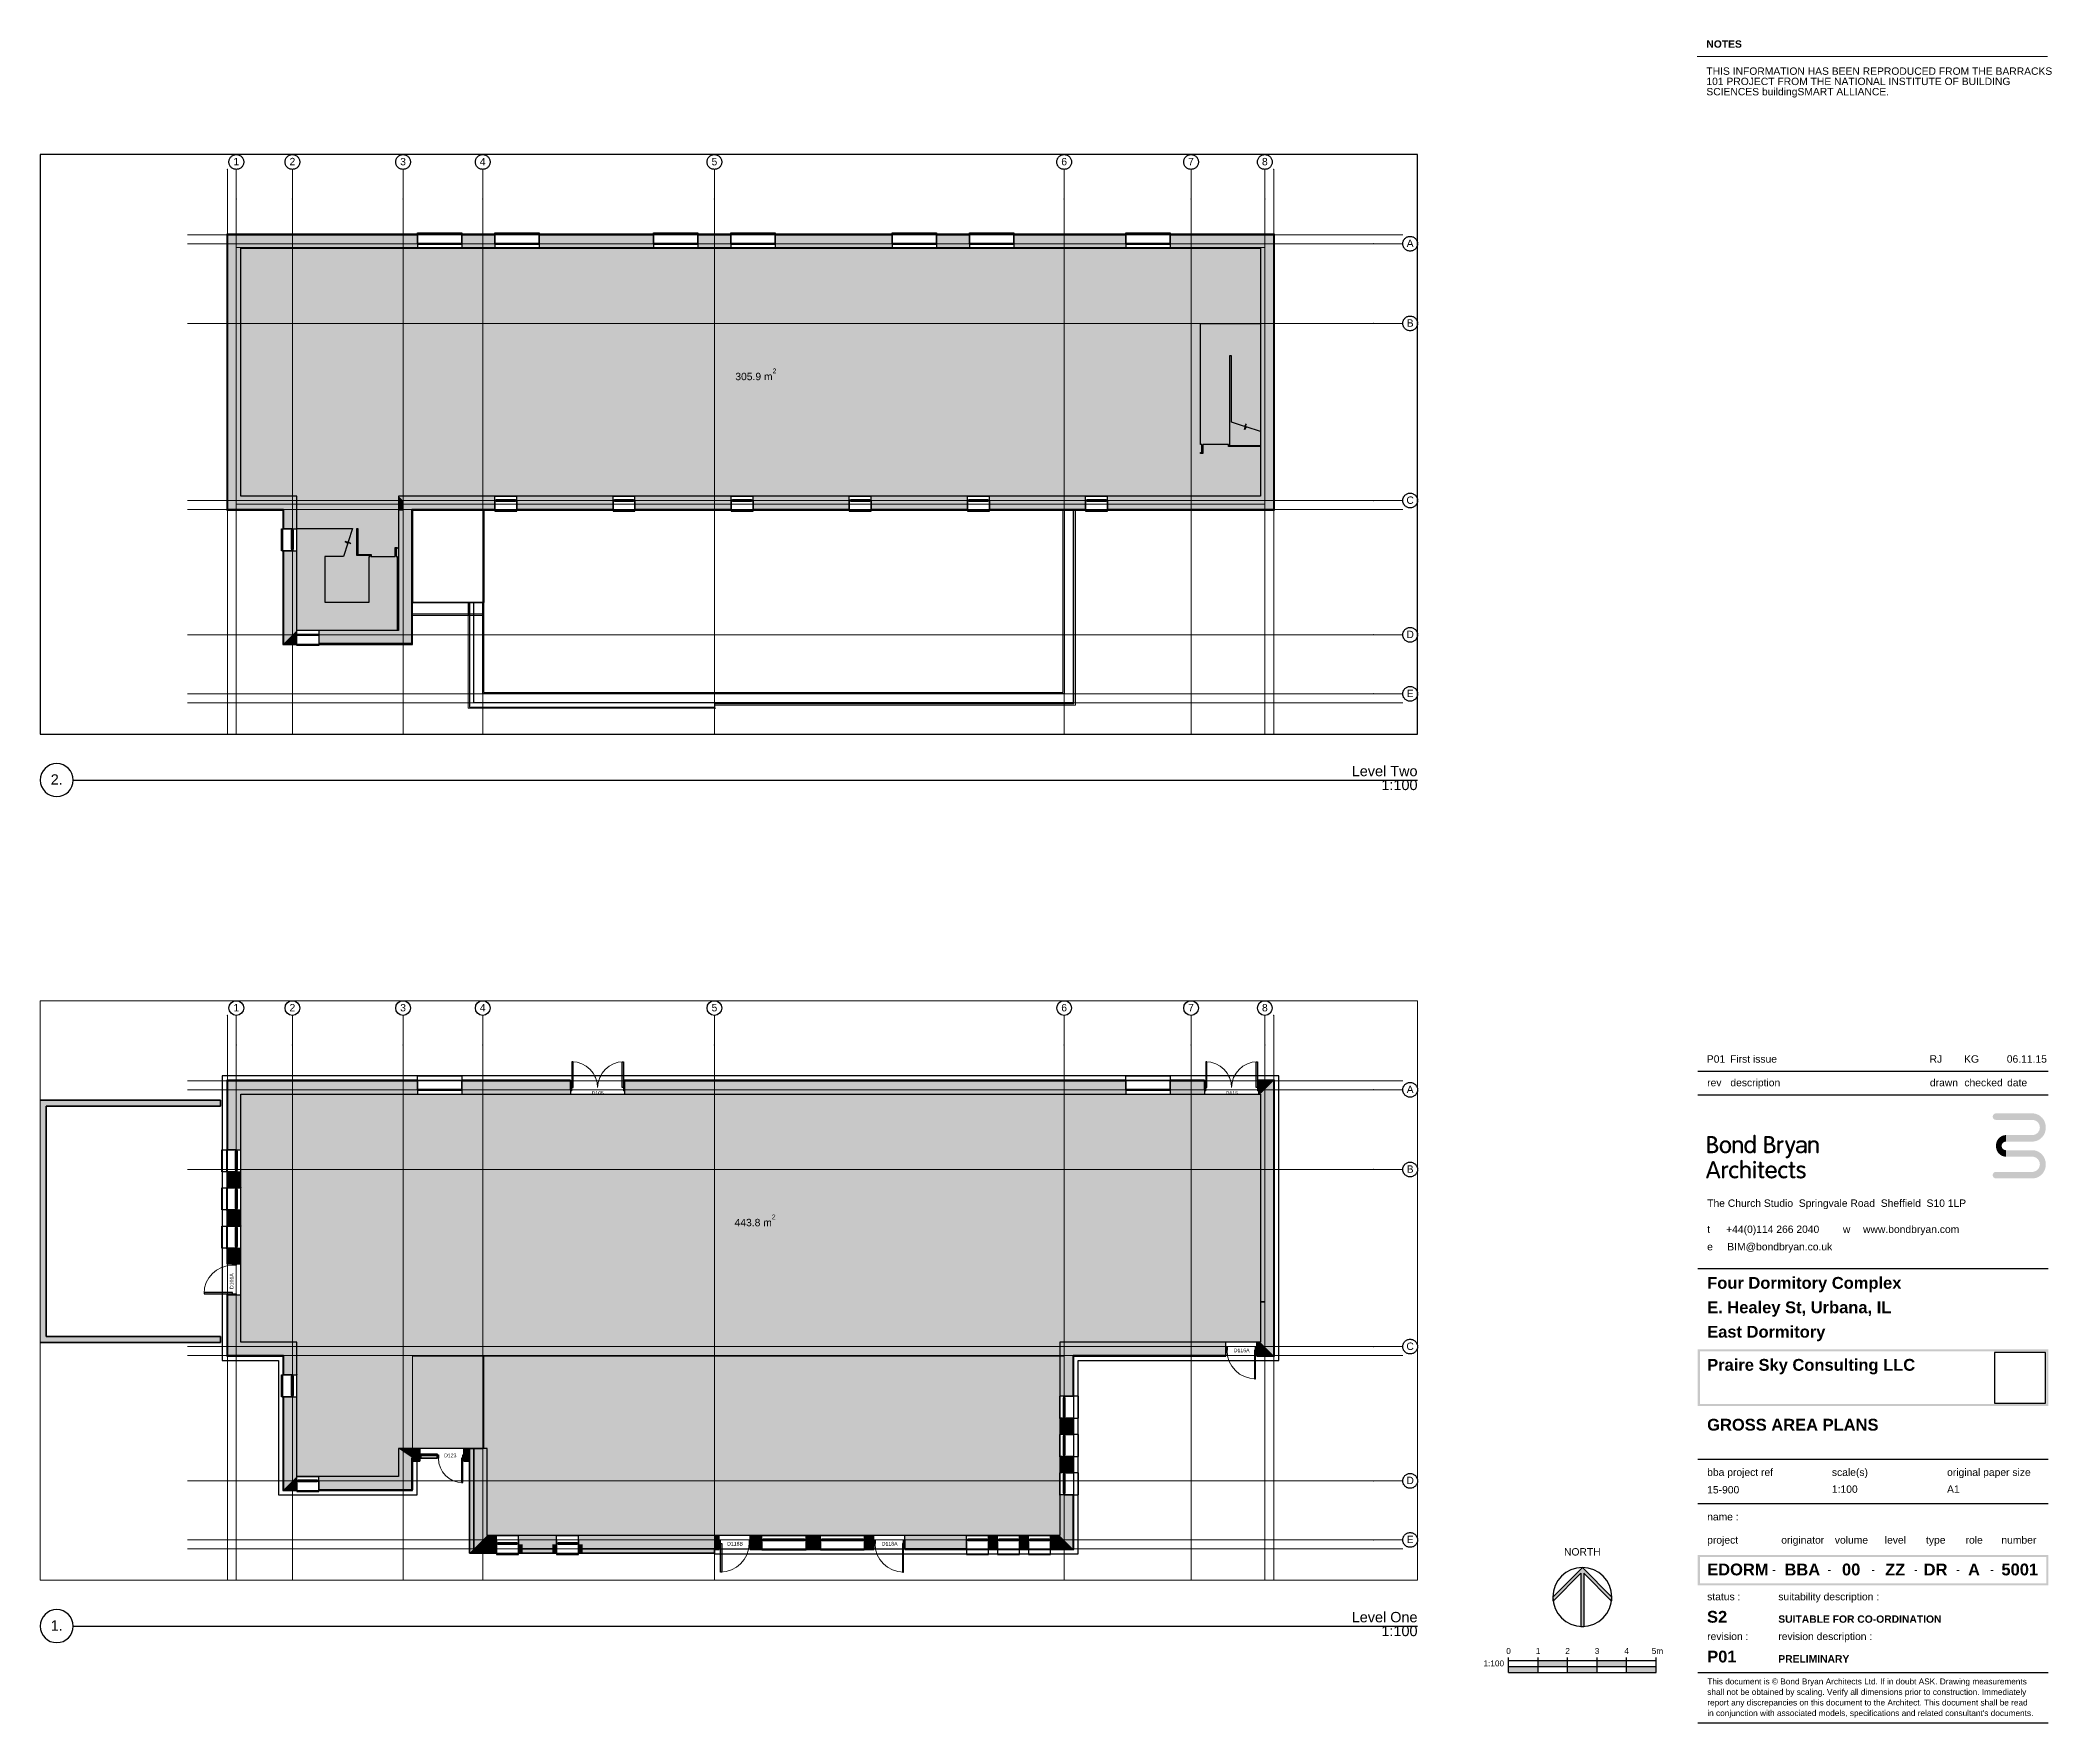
# Paper-space layout '5001 GROSS AREA PLANS' of a CAD drawing. Header units: millimetres. Extents: x 150 to 831, y 11 to 581.
# The model-space entities are those that its viewports show. They can reach past a viewport. Long polylines and large blocks are cut down to what shows.
import ezdxf
from ezdxf.enums import TextEntityAlignment as Align

# ---------------------------------------------------------------- set-up
doc = ezdxf.new("R2010")
doc.units = ezdxf.units.MM
doc.header["$MEASUREMENT"] = 0
for name, pattern in [('Dashed', [282.222223, 141.111112, -141.111112]), ('Dot & Dashed', [335.138881, 176.388884, -88.194442, 0, -70.555556]), ('Hidden Line', [195.611112, 141.111112, -54.5]), ('Wipeout_Contour', [1000, 0, -1000])]:
    doc.linetypes.add(name, pattern=pattern)
for name, color, linetype in [('A-Zz_20_80_10-P_Barscale', 7, 'Continuous'), ('A-Zz_20_80_55-P_NorthPoint', 7, 'Continuous'), ('A-Zz_30_30-P_ExternalReferenceDrawing', 7, 'Continuous'), ('A-Zz_50_90_00-M_GrossInternal', 7, 'Continuous'), ('New0', 7, 'Continuous'), ('NewA-Ee_25_10-M_WallsExternal', 7, 'Continuous'), ('NewA-Ee_25_10-M_WallsInternal', 7, 'Continuous'), ('NewA-Zz_35_40_80-M_GridStructural', 7, 'Continuous'), ('NewA-Zz_50_90_00-M_GrossInternal', 7, 'Continuous'), ('NewA-Zz_60_50_90-P_VoidOpening', 7, 'Continuous')]:
    doc.layers.add(name, color=color, linetype=linetype)
doc.layers.add('NonPlottable_A-Zz_30_30-P_ExternalReferenceDrawing', color=7, linetype='Continuous', plot=False)
doc.layers.add('NonPlottable_L-Zz_30_30-P_ExternalReference', color=7, linetype='Continuous', plot=False)
doc.styles.add('GENERATED_STYLE_1', font='')
doc.styles.add('GENERATED_STYLE_2', font='')
doc.styles.get('GENERATED_STYLE_1').set_extended_font_data('Arial')
doc.styles.get('GENERATED_STYLE_2').set_extended_font_data('Arial', bold=True)

psp = doc.layouts.new('5001 GROSS AREA PLANS')

# ---------------------------------------------------------------- texts
at = {"linetype": 'Continuous'}
for s, insert, char_height, attachment_point, style in [('\\A1;{\\fArial|b1|i0|c0|p34;NOTES}', (714.16, 581.05), 2.5, 1, 'GENERATED_STYLE_2'), ('\\A1;{\\fArial|b0|i0|c0|p34;P01}', (714.32, 237.16), 2.5, 1, 'GENERATED_STYLE_1'), ('\\A1;{\\fArial|b0|i0|c0|p34;First issue}', (722.18, 237.16), 2.5, 1, 'GENERATED_STYLE_1'), ('\\A1;{\\fArial|b0|i0|c0|p34;RJ}', (789.79, 237.16), 2.5, 1, 'GENERATED_STYLE_1'), ('\\A1;{\\fArial|b0|i0|c0|p34;KG}', (801.47, 237.16), 2.5, 1, 'GENERATED_STYLE_1'), ('\\A1;{\\fArial|b0|i0|c0|p34;06.11.15}', (815.95, 237.16), 2.5, 1, 'GENERATED_STYLE_1'), ('\\A1;{\\fArial|b0|i0|c0|p34;rev}', (714.43, 229.16), 2.5, 1, 'GENERATED_STYLE_1'), ('\\A1;{\\fArial|b0|i0|c0|p34;description}', (722.29, 229.16), 2.5, 1, 'GENERATED_STYLE_1'), ('\\A1;{\\fArial|b0|i0|c0|p34;drawn}', (789.9, 229.16), 2.5, 1, 'GENERATED_STYLE_1'), ('\\A1;{\\fArial|b0|i0|c0|p34;checked}', (801.58, 229.16), 2.5, 1, 'GENERATED_STYLE_1'), ('\\A1;{\\fArial|b0|i0|c0|p34;date}', (816.06, 229.16), 2.5, 1, 'GENERATED_STYLE_1'), ('\\A1;{\\fArial|b0|i0|c0|p34;The Church Studio\\fArial|b0|i0|c0|p34;  \\fArial|b0|i0|c0|p34;Springvale Road\\fArial|b0|i0|c0|p34;  \\fArial|b0|i0|c0|p34;Sheffield\\fArial|b0|i0|c0|p34;  \\fArial|b0|i0|c0|p34;S10 1LP}', (714.43, 188.31), 2.5, 1, 'GENERATED_STYLE_1'), ('\\A1;{\\fArial|b0|i0|c0|p34;+44(0)114 266 2040}', (720.86, 179.46), 2.5, 1, 'GENERATED_STYLE_1'), ('\\A1;{\\fArial|b0|i0|c0|p34;www.bondbryan.com}', (767.24, 179.46), 2.5, 1, 'GENERATED_STYLE_1'), ('\\A1;{\\fArial|b0|i0|c0|p34;BIM@bondbryan.co.uk}', (721.25, 173.56), 2.5, 1, 'GENERATED_STYLE_1'), ('\\A1;{\\fArial|b1|i0|c0|p34;Four Dormitory Complex}', (714.43, 162.05), 4, 1, 'GENERATED_STYLE_2'), ('\\A1;{\\fArial|b1|i0|c0|p34;E. Healey St, Urbana, IL}', (714.43, 153.77), 4, 1, 'GENERATED_STYLE_2'), ('\\A1;{\\fArial|b1|i0|c0|p34;East Dormitory}', (714.43, 145.48), 4, 1, 'GENERATED_STYLE_2'), ('\\A1;{\\fArial|b1|i0|c0|p34;Praire Sky Consulting LLC}', (714.43, 134.27), 4, 1, 'GENERATED_STYLE_2'), ('\\A1;{\\fArial|b1|i0|c0|p34;GROSS AREA PLANS}', (714.43, 113.99), 4, 1, 'GENERATED_STYLE_2'), ('\\A1;{\\fArial|b0|i0|c0|p34;15-900}', (714.43, 88.67), 2.5, 7, 'GENERATED_STYLE_1'), ('\\A1;{\\fArial|b0|i0|c0|p34;1:100}', (756.69, 91.41), 2.5, 1, 'GENERATED_STYLE_1'), ('\\A1;{\\fArial|b0|i0|c0|p34;A1}', (795.72, 91.41), 2.5, 1, 'GENERATED_STYLE_1'), ('\\A1;{\\fArial|b0|i0|c0|p34;name :}', (714.43, 82.06), 2.5, 1, 'GENERATED_STYLE_1'), ('\\A1;{\\fArial|b1|i0|c0|p34;EDORM}', (714.43, 62.91), 4, 4, 'GENERATED_STYLE_2'), ('\\A1;{\\fArial|b0|i0|c0|p34;-}', (736.51, 64.11), 2.5, 1, 'GENERATED_STYLE_1'), ('\\A1;{\\fArial|b1|i0|c0|p34;BBA}', (746.67, 62.91), 4, 5, 'GENERATED_STYLE_2'), ('\\A1;{\\fArial|b0|i0|c0|p34;-}', (755.24, 64.11), 2.5, 1, 'GENERATED_STYLE_1'), ('\\A1;{\\fArial|b1|i0|c0|p34;00}', (763.21, 62.91), 4, 5, 'GENERATED_STYLE_2'), ('\\A1;{\\fArial|b0|i0|c0|p34;-}', (770.08, 64.11), 2.5, 1, 'GENERATED_STYLE_1'), ('\\A1;{\\fArial|b1|i0|c0|p34;ZZ}', (778.13, 62.91), 4, 5, 'GENERATED_STYLE_2'), ('\\A1;{\\fArial|b0|i0|c0|p34;-}', (784.55, 64.11), 2.5, 1, 'GENERATED_STYLE_1'), ('\\A1;{\\fArial|b1|i0|c0|p34;DR}', (791.82, 62.91), 4, 5, 'GENERATED_STYLE_2'), ('\\A1;{\\fArial|b0|i0|c0|p34;-}', (798.83, 64.11), 2.5, 1, 'GENERATED_STYLE_1'), ('\\A1;{\\fArial|b1|i0|c0|p34;A}', (804.85, 62.91), 4, 5, 'GENERATED_STYLE_2'), ('\\A1;{\\fArial|b0|i0|c0|p34;-}', (810.35, 64.11), 2.5, 1, 'GENERATED_STYLE_1'), ('\\A1;{\\fArial|b1|i0|c0|p34;5001}', (814.13, 60.88), 4, 7, 'GENERATED_STYLE_2'), ('\\A1;{\\fArial|b1|i0|c0|p34;S2}', (717.79, 48.91), 4, 2, 'GENERATED_STYLE_2'), ('\\A1;{\\fArial|b1|i0|c0|p34;SUITABLE FOR CO-ORDINATION}', (738.53, 47.38), 2.5, 1, 'GENERATED_STYLE_2'), ('\\A1;{\\fArial|b1|i0|c0|p34;P01}', (714.43, 35.43), 4, 1, 'GENERATED_STYLE_2'), ('\\A1;{\\fArial|b1|i0|c0|p34;PRELIMINARY}', (738.53, 33.91), 2.5, 1, 'GENERATED_STYLE_2')]:
    psp.add_mtext(s, dxfattribs=dict(at, insert=insert, char_height=char_height, attachment_point=attachment_point, style=style))
at = {"linetype": 'Continuous', "insert": (714.16, 571.87), "char_height": 2.5, "attachment_point": 1, "line_spacing_factor": 0.833747, "style": 'GENERATED_STYLE_1'}
psp.add_mtext('\\A1;{\\fArial|b0|i0|c0|p34;THIS INFORMATION HAS BEEN REPRODUCED FROM THE BARRACKS\\P\\fArial|b0|i0|c0|p34;101 PROJECT FROM THE NATIONAL INSTITUTE OF BUILDING\\P\\fArial|b0|i0|c0|p34;SCIENCES buildingSMART ALLIANCE.}', dxfattribs=at)
at = {"color": 8, "linetype": 'Continuous', "lineweight": 13, "char_height": 2.5, "attachment_point": 1, "style": 'GENERATED_STYLE_1'}
for s, insert in [('\\A1;{\\fArial|b0|i0|c0|p34;t}', (714.43, 179.46)), ('\\A1;{\\fArial|b0|i0|c0|p34;w}', (760.42, 179.46)), ('\\A1;{\\fArial|b0|i0|c0|p34;e}', (714.43, 173.56)), ('\\A1;{\\fArial|b0|i0|c0|p34;bba project ref}', (714.43, 97.14)), ('\\A1;{\\fArial|b0|i0|c0|p34;scale(s)}', (756.69, 97.14)), ('\\A1;{\\fArial|b0|i0|c0|p34;original paper size}', (795.72, 97.14)), ('\\A1;{\\fArial|b0|i0|c0|p34;project}', (714.43, 74.2)), ('\\A1;{\\fArial|b0|i0|c0|p34;originator}', (739.53, 74.2)), ('\\A1;{\\fArial|b0|i0|c0|p34;volume}', (757.69, 74.2)), ('\\A1;{\\fArial|b0|i0|c0|p34;level}', (774.61, 74.2)), ('\\A1;{\\fArial|b0|i0|c0|p34;type}', (788.58, 74.2)), ('\\A1;{\\fArial|b0|i0|c0|p34;role}', (801.99, 74.2)), ('\\A1;{\\fArial|b0|i0|c0|p34;number}', (814.13, 74.2)), ('\\A1;{\\fArial|b0|i0|c0|p34;status :}', (714.43, 55)), ('\\A1;{\\fArial|b0|i0|c0|p34;suitability description :}', (738.53, 55)), ('\\A1;{\\fArial|b0|i0|c0|p34;revision :}', (714.43, 41.52)), ('\\A1;{\\fArial|b0|i0|c0|p34;revision description :}', (738.53, 41.52))]:
    psp.add_mtext(s, dxfattribs=dict(at, insert=insert))
at = {"linetype": 'Continuous', "insert": (714.48, 26), "char_height": 2, "width": 110.8507, "attachment_point": 1, "line_spacing_factor": 1.072162, "style": 'GENERATED_STYLE_1'}
psp.add_mtext("\\A1;{\\fArial|b0|i0|c0|p34;This document is © Bond Bryan Architects Ltd. If in doubt ASK. Drawing measurements shall not be obtained by scaling. Verify all dimensions prior to construction. Immediately report any discrepancies on this document to the Architect. This document shall be read in conjunction with associated models, specifications and related consultant's documents.}", dxfattribs=at)

msp = doc.modelspace()

# ---------------------------------------------------------------- texts
at = {"layer": 'A-Zz_50_90_00-M_GrossInternal', "char_height": 250, "attachment_point": 7, "style": 'GENERATED_STYLE_1'}
for s, insert in [('{\\fArial|b0|i0|c0|p34;443.8 m{\\H0.66x;\\S2^  ;}}', (16883.2, 10624.1)), ('{\\fArial|b0|i0|c0|p34;305.9 m{\\H0.66x;\\S2^  ;}}', (72909.9, 10624.1))]:
    msp.add_mtext(s, dxfattribs=dict(at, insert=insert))

# ---------------------------------------------------------------- blocks, each defined once
blk = doc.blocks.new('Linear Drawing Title 19[1]', base_point=(149.6, 59.35))
at = {"layer": 'A-Zz_30_30-P_ExternalReferenceDrawing', "linetype": 'Continuous'}
blk.add_line((160.8, 43.75), (616.28, 43.75), dxfattribs=at)
for start, end in [(0, 180), (180, 0)]:
    blk.add_arc((155.2, 43.75), 5.6, start, end, dxfattribs=at)
at = {"layer": 'A-Zz_30_30-P_ExternalReferenceDrawing', "style": 'GENERATED_STYLE_1'}
blk.add_attdef('AC_DrawingName', text='', height=3.5, dxfattribs=at).set_placement((616.28, 48.55), align=Align.TOP_RIGHT)
blk.add_attdef('AC_DrawingNumber', text='', height=3.5, dxfattribs=at).set_placement((155.2, 43.95), align=Align.MIDDLE_CENTER)
blk.add_attdef('AC_DrawingScale', text='', height=3.5, dxfattribs=at).set_placement((616.28, 39.3), align=Align.BOTTOM_RIGHT)
blk = doc.blocks.new('Linear Drawing Title 19[2]', base_point=(149.6, 346.02))
at = {"layer": 'A-Zz_30_30-P_ExternalReferenceDrawing', "linetype": 'Continuous'}
blk.add_line((160.8, 330.42), (616.28, 330.42), dxfattribs=at)
for start, end in [(0, 180), (180, 0)]:
    blk.add_arc((155.2, 330.42), 5.6, start, end, dxfattribs=at)
at = {"layer": 'A-Zz_30_30-P_ExternalReferenceDrawing', "style": 'GENERATED_STYLE_1'}
blk.add_attdef('AC_DrawingName', text='', height=3.5, dxfattribs=at).set_placement((616.28, 335.22), align=Align.TOP_RIGHT)
blk.add_attdef('AC_DrawingNumber', text='', height=3.5, dxfattribs=at).set_placement((155.2, 330.62), align=Align.MIDDLE_CENTER)
blk.add_attdef('AC_DrawingScale', text='', height=3.5, dxfattribs=at).set_placement((616.28, 325.97), align=Align.BOTTOM_RIGHT)
blk = doc.blocks.new('North Symbol 19[3]', base_point=(672.13, 53.61))
at = {"layer": 'A-Zz_20_80_55-P_NorthPoint', "linetype": 'Continuous'}
for points in [[(672.13, 63.61), (662.13, 53.61, 0.035137), (662.23, 52.21), (671.63, 61.69), (671.63, 43.62, 0.012506), (672.13, 43.61)], [(672.13, 63.61), (672.13, 43.61, 0.012506), (672.63, 43.62), (672.63, 61.69), (682.03, 52.21, 0.035137), (682.13, 53.61)]]:
    blk.add_hatch(color=256, dxfattribs=at).paths.add_polyline_path(points)
for p, q in [((672.13, 63.61), (662.13, 53.61)), ((662.23, 52.21), (671.63, 61.69)), ((671.63, 61.69), (671.63, 43.62)), ((672.13, 63.61), (682.13, 53.61)), ((682.03, 52.21), (672.63, 61.69)), ((672.63, 61.69), (672.63, 43.62))]:
    blk.add_line(p, q, dxfattribs=at)
for start, end in [(0, 180), (180, 0), (180, 188.04947), (351.95053, 0), (267.13402, 270), (270, 272.86598)]:
    blk.add_arc((672.13, 53.61), 10, start, end, dxfattribs=at)
at = {"layer": 'A-Zz_20_80_55-P_NorthPoint', "style": 'GENERATED_STYLE_1'}
blk.add_attdef('txt', text='', height=2.5, dxfattribs=at).set_placement((672.13, 66.92), align=Align.BOTTOM_CENTER)
blk = doc.blocks.new('Scale bar[4]', base_point=(647.13, 28.06))
at = {"layer": 'A-Zz_20_80_10-P_Barscale', "linetype": 'Continuous'}
for points in [[(657.13, 28.06), (657.13, 30.06), (647.13, 30.06), (647.13, 28.06)], [(667.13, 30.06), (667.13, 32.06), (657.13, 32.06), (657.13, 30.06)], [(677.13, 28.06), (677.13, 30.06), (667.13, 30.06), (667.13, 28.06)], [(687.13, 30.06), (687.13, 32.06), (677.13, 32.06), (677.13, 30.06)], [(697.13, 28.06), (697.13, 30.06), (687.13, 30.06), (687.13, 28.06)]]:
    blk.add_hatch(color=256, dxfattribs=at).paths.add_polyline_path(points)
for p, q in [((647.13, 28.06), (647.13, 33.06)), ((647.13, 32.06), (697.13, 32.06)), ((647.13, 30.06), (697.13, 30.06)), ((647.13, 28.06), (697.13, 28.06)), ((657.13, 28.06), (657.13, 33.06)), ((667.13, 28.06), (667.13, 33.06)), ((677.13, 28.06), (677.13, 33.06)), ((687.13, 28.06), (687.13, 33.06)), ((697.13, 28.06), (697.13, 33.06))]:
    blk.add_line(p, q, dxfattribs=at)
at = {"layer": 'A-Zz_20_80_10-P_Barscale', "style": 'GENERATED_STYLE_1'}
for tag, p in [('DUMMY_15', (647.13, 33.71)), ('DUMMY_16', (657.13, 33.74)), ('DUMMY_17', (667.13, 33.74)), ('DUMMY_18', (677.13, 33.71)), ('DUMMY_19', (687.13, 33.74)), ('Dscale', (642.13, 29.51))]:
    blk.add_attdef(tag, text='', height=2, dxfattribs=at).set_placement(p, align=Align.BOTTOM_CENTER)
blk.add_attdef('DUMMY_20', text='', height=2, dxfattribs=at).set_placement((695.63, 33.71), align=Align.BOTTOM_LEFT)
blk = doc.blocks.new('Beam_1_1', base_point=(28050, 0))
at = {"layer": 'NewA-Ee_25_10-M_WallsExternal', "color": 6, "linetype": 'Hidden Line', "lineweight": 13}
for p, q in [((28050, 6225), (8350, 6225)), ((8350, 6225), (8350, 0)), ((28050, 6225), (28050, 0)), ((28050, 0), (8350, 0))]:
    blk.add_line(p, q, dxfattribs=at)
at = {"layer": 'NewA-Ee_25_10-M_WallsExternal', "color": 251, "linetype": 'Dot & Dashed', "lineweight": 13}
blk.add_line((28050, 0), (8350, 0), dxfattribs=at)
blk = doc.blocks.new('Beam_2_1', base_point=(8392, 3098))
at = {"layer": 'NewA-Ee_25_10-M_WallsExternal', "color": 6, "linetype": 'Hidden Line', "lineweight": 13}
for p, q in [((8392, 6225), (5975, 6225)), ((5975, 6225), (5975, 3092)), ((8392, 6225), (8392, 3092)), ((8392, 3092), (5975, 3092))]:
    blk.add_line(p, q, dxfattribs=at)
at = {"layer": 'NewA-Ee_25_10-M_WallsExternal', "color": 251, "linetype": 'Dot & Dashed', "lineweight": 13}
blk.add_line((8392, 3098), (5975, 3098), dxfattribs=at)
blk = doc.blocks.new('Double Window 19')
at = {"layer": 'NewA-Ee_25_10-M_WallsExternal', "linetype": 'Continuous', "lineweight": 13}
for points in [[(-750, 0), (-750, -50), (-700, -50), (-700, 0)], [(0, -50), (0, 0), (-50, 0), (-50, -50)], [(0, 0), (0, -50), (50, -50), (50, 0)], [(750, -50), (750, 0), (700, 0), (700, -50)]]:
    blk.add_hatch(color=104, dxfattribs=at).paths.add_polyline_path(points)
at = {"layer": 'NewA-Ee_25_10-M_WallsExternal', "linetype": 'Continuous'}
for p, q in [((-750, 300), (-750, 465)), ((-750, 465), (750, 465)), ((-700, 0), (-50, 0)), ((50, 0), (700, 0)), ((750, 465), (750, 300)), ((-750, -25), (-750, -50)), ((-750, -175), (750, -175)), ((-700, -25), (-50, -25)), ((-50, -50), (-700, -50)), ((50, -25), (700, -25)), ((700, -50), (50, -50)), ((750, -25), (750, -50))]:
    blk.add_line(p, q, dxfattribs=at)
at = {"layer": 'NewA-Ee_25_10-M_WallsExternal', "linetype": 'Dashed'}
blk.add_line((-750, 300), (750, 300), dxfattribs=at)
at = {"layer": 'NewA-Ee_25_10-M_WallsExternal', "color": 24, "linetype": 'Continuous', "lineweight": 13}
for p, q in [((-750, 0), (-700, 0)), ((-700, 0), (-700, -50)), ((-50, -50), (-50, 0)), ((-50, 0), (0, 0)), ((0, 0), (50, 0)), ((50, 0), (50, -50)), ((700, -50), (700, 0)), ((700, 0), (750, 0)), ((-700, -50), (-750, -50)), ((0, -50), (-50, -50)), ((50, -50), (0, -50)), ((750, -50), (700, -50))]:
    blk.add_line(p, q, dxfattribs=at)
at = {"layer": 'NewA-Ee_25_10-M_WallsExternal', "color": 92, "linetype": 'Continuous', "lineweight": 35}
for p, q in [((-750, 0), (-750, -25)), ((750, 0), (750, -25))]:
    blk.add_line(p, q, dxfattribs=at)
blk = doc.blocks.new('Double Door with Transom 19')
at = {"layer": 'NewA-Ee_25_10-M_WallsExternal', "linetype": 'Continuous', "lineweight": 13}
for points in [[(-875, 875), (-875, 0), (-835, 0), (-835, 875)], [(875, 875), (835, 875), (835, 0), (875, 0)]]:
    blk.add_hatch(color=255, dxfattribs=at).paths.add_polyline_path(points)
at = {"layer": 'NewA-Ee_25_10-M_WallsExternal', "linetype": 'Continuous', "lineweight": 0}
for points in [[(-875, -115), (-875, 0), (-915, 0), (-915, -115)], [(915, -115), (915, 0), (875, 0), (875, -115)]]:
    blk.add_hatch(color=255, dxfattribs=at).paths.add_polyline_path(points)
at = {"layer": 'NewA-Ee_25_10-M_WallsExternal', "linetype": 'Continuous'}
for p, q in [((-875, 875), (-875, 0)), ((-835, 875), (-875, 875)), ((-835, 0), (-835, 875)), ((835, 0), (835, 875)), ((835, 875), (875, 875)), ((875, 875), (875, 0)), ((-875, 0), (-835, 0)), ((875, 0), (835, 0)), ((-915, -75), (-915, -115)), ((915, -75), (915, -115))]:
    blk.add_line(p, q, dxfattribs=at)
at = {"layer": 'NewA-Ee_25_10-M_WallsExternal', "color": 24, "linetype": 'Continuous', "lineweight": 13}
for p, q in [((-875, 0), (-915, 0)), ((-915, 0), (-915, -115)), ((-875, -115), (-875, 0)), ((915, 0), (875, 0)), ((875, 0), (875, -115)), ((915, -115), (915, 0)), ((-915, -115), (-875, -115)), ((875, -115), (915, -115))]:
    blk.add_line(p, q, dxfattribs=at)
at = {"layer": 'NewA-Ee_25_10-M_WallsExternal', "color": 92, "linetype": 'Continuous', "lineweight": 35}
for p, q in [((-915, 0), (-915, -75)), ((915, 0), (915, -75))]:
    blk.add_line(p, q, dxfattribs=at)
at = {"layer": 'NewA-Ee_25_10-M_WallsExternal', "color": 6, "linetype": 'Continuous', "lineweight": 13}
for centre, start, end in [((-875, 0), 0, 90), ((875, 0), 90, 180)]:
    blk.add_arc(centre, 875, start, end, dxfattribs=at)
blk = doc.blocks.new('D Marker 19')
at = {"layer": 'NewA-Ee_25_10-M_WallsInternal', "style": 'GENERATED_STYLE_1'}
blk.add_attdef('AC_WIDO_ID', text='', height=125, dxfattribs=at).set_placement((-262, 95), align=Align.BOTTOM_LEFT)
blk = doc.blocks.new('Wall_3_1', base_point=(0, 15250))
at = {"layer": 'NewA-Ee_25_10-M_WallsExternal', "linetype": 'Continuous', "lineweight": 13}
for points in [[(-300, 15550), (0, 15250), (6140, 15250), (6140, 15275), (6120, 15275), (6120, 15550)], [(0, 15250), (70, 15180), (6127, 15180), (6127, 15225), (6140, 15225), (6140, 15250)], [(6127, 15180), (70, 15180), (134, 15116), (6127, 15116)], [(6127, 15116), (134, 15116), (150, 15100), (6127, 15100)], [(6127, 15100), (6140, 15100), (6140, 15225), (6127, 15225)], [(7660, 15275), (7640, 15275), (7640, 15250), (11328, 15250), (11328, 15325), (11328, 15550), (7660, 15550)], [(11328, 15250), (7640, 15250), (7640, 15225), (7653, 15225), (7653, 15180), (11328, 15180), (11328, 15210)], [(7653, 15100), (7653, 15225), (7640, 15225), (7640, 15100)], [(7653, 15116), (11328, 15116), (11328, 15180), (7653, 15180)], [(11328, 15116), (7653, 15116), (7653, 15100), (11328, 15100)], [(13158, 15325), (13158, 15250), (30140, 15250), (30140, 15275), (30120, 15275), (30120, 15550), (13158, 15550)], [(13158, 15250), (13158, 15210), (13158, 15180), (30127, 15180), (30127, 15225), (30140, 15225), (30140, 15250)], [(30127, 15180), (13158, 15180), (13158, 15116), (30127, 15116)], [(13158, 15100), (30127, 15100), (30127, 15116), (13158, 15116)], [(30127, 15100), (30140, 15100), (30140, 15225), (30127, 15225)], [(31660, 15275), (31640, 15275), (31640, 15250), (32809, 15250), (32809, 15325), (32809, 15550), (31660, 15550)], [(32809, 15250), (31640, 15250), (31640, 15225), (31653, 15225), (31653, 15180), (32809, 15180), (32809, 15210)], [(31653, 15100), (31653, 15225), (31640, 15225), (31640, 15100)], [(32809, 15180), (31653, 15180), (31653, 15116), (32809, 15116)], [(32809, 15116), (31653, 15116), (31653, 15100), (32809, 15100)], [(35150, 15550), (34639, 15550), (34639, 15325), (34639, 15250), (34850, 15250)], [(34639, 15250), (34639, 15210), (34639, 15180), (34780, 15180), (34850, 15250)], [(34780, 15180), (34639, 15180), (34639, 15116), (34716, 15116)], [(34639, 15100), (34700, 15100), (34716, 15116), (34639, 15116)]]:
    blk.add_hatch(color=6, dxfattribs=at).paths.add_polyline_path(points)
at = {"layer": 'NewA-Ee_25_10-M_WallsExternal', "linetype": 'Continuous'}
for p, q in [((6127, 15100), (6140, 15100)), ((6140, 15225), (6140, 15180)), ((6140, 15180), (6140, 15116)), ((6140, 15116), (6140, 15100)), ((7640, 15225), (7640, 15180)), ((7640, 15180), (7640, 15116)), ((7640, 15116), (7640, 15100)), ((7653, 15100), (7640, 15100)), ((11328, 15210), (11328, 15180)), ((11328, 15180), (11328, 15116)), ((11328, 15116), (11328, 15100)), ((13158, 15210), (13158, 15180)), ((13158, 15180), (13158, 15116)), ((13158, 15116), (13158, 15100)), ((30127, 15100), (30140, 15100)), ((30140, 15225), (30140, 15180)), ((30140, 15180), (30140, 15116)), ((30140, 15116), (30140, 15100)), ((31640, 15225), (31640, 15180)), ((31640, 15180), (31640, 15116)), ((31640, 15116), (31640, 15100)), ((31653, 15100), (31640, 15100)), ((32809, 15210), (32809, 15180)), ((32809, 15180), (32809, 15116)), ((32809, 15116), (32809, 15100)), ((34639, 15210), (34639, 15180)), ((34639, 15180), (34639, 15116)), ((34639, 15116), (34639, 15100))]:
    blk.add_line(p, q, dxfattribs=at)
at = {"layer": 'NewA-Ee_25_10-M_WallsExternal', "linetype": 'Continuous', "flags": 128}
for points in [[(150, 15100), (6127, 15100)], [(7653, 15100), (8343, 15100)], [(8493, 15100), (11328, 15100)], [(13158, 15100), (16325, 15100)], [(16425, 15100), (18025, 15100)], [(18150, 15100), (21751, 15100)], [(21876, 15100), (28784, 15100)], [(28884, 15100), (29139, 15100)], [(29264, 15100), (30127, 15100)], [(31653, 15100), (32225, 15100)], [(32350, 15100), (32809, 15100)], [(34639, 15100), (34700, 15100)]]:
    blk.add_lwpolyline(points, dxfattribs=at)
at = {"layer": 'NewA-Ee_25_10-M_WallsExternal'}
ref = blk.add_blockref('D Marker 19', (12243, 15575), dxfattribs=at)
ref.add_attrib('AC_WIDO_ID', 'D105', dxfattribs={"color": 7, "height": 125, "style": 'GENERATED_STYLE_1'}).set_placement((12038, 15035), align=Align.BOTTOM_LEFT)
ref = blk.add_blockref('D Marker 19', (33724, 15575), dxfattribs=at)
ref.add_attrib('AC_WIDO_ID', 'D115', dxfattribs={"color": 7, "height": 125, "style": 'GENERATED_STYLE_1'}).set_placement((33526, 15035), align=Align.BOTTOM_LEFT)
at = {"color": 254, "linetype": 'Wipeout_Contour', "lineweight": 0, "ltscale": 108444.875021}
blk.add_wipeout([(35325, 15725), (-475, 15725), (-325, 15575), (35175, 15575)], dxfattribs=at).dxf.layer = 'NewA-Ee_25_10-M_WallsExternal'
at = {"layer": 'NewA-Ee_25_10-M_WallsExternal', "linetype": 'Continuous', "lineweight": 13}
for points in [[(6120, 15575), (-325, 15575), (-305, 15555), (6120, 15555)], [(6120, 15575), (6120, 15275), (6140, 15275), (6140, 15575)], [(7660, 15575), (7640, 15575), (7640, 15275), (7660, 15275)], [(7660, 15575), (7660, 15555), (11328, 15555), (11328, 15575)], [(13158, 15575), (13158, 15555), (30120, 15555), (30120, 15575)], [(30120, 15575), (30120, 15275), (30140, 15275), (30140, 15575)], [(31660, 15575), (31640, 15575), (31640, 15275), (31660, 15275)], [(31660, 15555), (32809, 15555), (32809, 15575), (31660, 15575)], [(34639, 15575), (34639, 15555), (35155, 15555), (35175, 15575)]]:
    blk.add_hatch(color=6, dxfattribs=at).paths.add_polyline_path(points)
at = {"layer": 'NewA-Ee_25_10-M_WallsExternal', "linetype": 'Continuous'}
for p, q in [((6120, 15575), (-325, 15575)), ((-305, 15555), (6120, 15555)), ((6120, 15575), (6140, 15575)), ((6140, 15575), (6140, 15555)), ((6140, 15250), (6140, 15225)), ((7660, 15575), (7640, 15575)), ((7640, 15575), (7640, 15555)), ((7640, 15250), (7640, 15225)), ((11328, 15575), (7660, 15575)), ((7660, 15555), (11328, 15555)), ((11328, 15575), (11328, 15555)), ((11328, 15250), (11328, 15210)), ((30120, 15575), (13158, 15575)), ((13158, 15575), (13158, 15555)), ((13158, 15555), (30120, 15555)), ((13158, 15250), (13158, 15210)), ((30120, 15575), (30140, 15575)), ((30140, 15575), (30140, 15555)), ((30140, 15250), (30140, 15225)), ((31660, 15575), (31640, 15575)), ((31640, 15575), (31640, 15555)), ((31640, 15250), (31640, 15225)), ((32809, 15575), (31660, 15575)), ((31660, 15555), (32809, 15555)), ((32809, 15575), (32809, 15555)), ((32809, 15250), (32809, 15210)), ((35175, 15575), (34639, 15575)), ((34639, 15575), (34639, 15555)), ((34639, 15555), (35155, 15555)), ((34639, 15250), (34639, 15210))]:
    blk.add_line(p, q, dxfattribs=at)
at = {"layer": 'NewA-Ee_25_10-M_WallsExternal', "color": 92, "linetype": 'Continuous', "lineweight": 35}
for p, q in [((-300, 15550), (6120, 15550)), ((6140, 15550), (6140, 15275)), ((6140, 15275), (6140, 15250)), ((7640, 15550), (7640, 15275)), ((7640, 15275), (7640, 15250)), ((7660, 15550), (11328, 15550)), ((11328, 15550), (11328, 15325)), ((11328, 15325), (11328, 15250)), ((13158, 15550), (30120, 15550)), ((13158, 15550), (13158, 15325)), ((13158, 15325), (13158, 15250)), ((30140, 15550), (30140, 15275)), ((30140, 15275), (30140, 15250)), ((31640, 15550), (31640, 15275)), ((31640, 15275), (31640, 15250)), ((31660, 15550), (32809, 15550)), ((32809, 15550), (32809, 15325)), ((32809, 15325), (32809, 15250)), ((34639, 15550), (35150, 15550)), ((34639, 15550), (34639, 15325)), ((34639, 15325), (34639, 15250))]:
    blk.add_line(p, q, dxfattribs=at)
at = {"layer": 'NewA-Ee_25_10-M_WallsExternal', "linetype": 'Continuous', "flags": 128}
blk.add_lwpolyline([(35325, 15725), (-475, 15725)], dxfattribs=at)
at = {"layer": 'NewA-Ee_25_10-M_WallsExternal', "linetype": 'Continuous', "zscale": 1000}
for p in [(6890, 15275), (30890, 15275)]:
    blk.add_blockref('Double Window 19', p, dxfattribs=at)
at = {"layer": 'NewA-Ee_25_10-M_WallsExternal', "linetype": 'Continuous', "xscale": -1, "zscale": 1000}
for p in [(12243, 15325), (33724, 15325)]:
    blk.add_blockref('Double Door with Transom 19', p, dxfattribs=at)
blk = doc.blocks.new('Wall_4_1', base_point=(34850, 15250))
at = {"layer": 'NewA-Ee_25_10-M_WallsExternal', "linetype": 'Continuous', "lineweight": 13}
for points in [[(34716, 8075), (34716, 15116), (34700, 15100), (34700, 8075)], [(34780, 8075), (34780, 15180), (34716, 15116), (34716, 8075)], [(34850, 8075), (34850, 15250), (34780, 15180), (34780, 8075)], [(34850, 15250), (34850, 6550), (35150, 6250), (35150, 15550)], [(34700, 8050), (34700, 6700), (34716, 6684), (34716, 8050)], [(34716, 8050), (34716, 6684), (34780, 6620), (34780, 8050)], [(34780, 8050), (34780, 6620), (34850, 6550), (34850, 8050)]]:
    blk.add_hatch(color=6, dxfattribs=at).paths.add_polyline_path(points)
at = {"layer": 'NewA-Ee_25_10-M_WallsExternal', "color": 6, "linetype": 'Hidden Line', "lineweight": 13}
for p, q in [((34716, 8075), (34700, 8075)), ((34700, 8050), (34716, 8050)), ((34780, 8075), (34716, 8075)), ((34716, 8050), (34780, 8050))]:
    blk.add_line(p, q, dxfattribs=at)
at = {"layer": 'NewA-Ee_25_10-M_WallsExternal', "linetype": 'Continuous', "flags": 128}
for points in [[(34700, 15100), (34700, 12850)], [(34700, 12550), (34700, 8075)], [(34700, 8050), (34700, 6700)]]:
    blk.add_lwpolyline(points, dxfattribs=at)
at = {"color": 254, "linetype": 'Wipeout_Contour', "lineweight": 0, "ltscale": 148700.073288}
blk.add_wipeout([(35325, 6075), (35325, 15725), (35175, 15575), (35175, 6225)], dxfattribs=at).dxf.layer = 'NewA-Ee_25_10-M_WallsExternal'
at = {"layer": 'NewA-Ee_25_10-M_WallsExternal', "linetype": 'Continuous', "lineweight": 13}
blk.add_hatch(color=6, dxfattribs=at).paths.add_polyline_path([(35155, 15555), (35155, 6245), (35175, 6225), (35175, 15575)])
at = {"layer": 'NewA-Ee_25_10-M_WallsExternal', "color": 92, "linetype": 'Continuous', "lineweight": 35}
blk.add_line((35150, 15550), (35150, 6250), dxfattribs=at)
at = {"layer": 'NewA-Ee_25_10-M_WallsExternal', "linetype": 'Continuous'}
for p, q in [((35155, 15555), (35155, 6245)), ((35175, 6225), (35175, 15575))]:
    blk.add_line(p, q, dxfattribs=at)
at = {"layer": 'NewA-Ee_25_10-M_WallsExternal', "color": 6, "linetype": 'Hidden Line', "lineweight": 13}
for p, q in [((34850, 8075), (34780, 8075)), ((34780, 8050), (34850, 8050))]:
    blk.add_line(p, q, dxfattribs=at)
at = {"layer": 'NewA-Ee_25_10-M_WallsExternal', "linetype": 'Continuous', "flags": 128}
blk.add_lwpolyline([(35325, 6075), (35325, 15725)], dxfattribs=at)
blk = doc.blocks.new('Door with Transom 19')
at = {"layer": 'NewA-Ee_25_10-M_WallsExternal', "linetype": 'Continuous', "lineweight": 13}
for points in [[(485, 970), (441, 970), (441, 0), (485, 0)], [(-485, -115), (-485, 0), (-525, 0), (-525, -115)], [(525, -115), (525, 0), (485, 0), (485, -115)]]:
    blk.add_hatch(color=255, dxfattribs=at).paths.add_polyline_path(points)
at = {"layer": 'NewA-Ee_25_10-M_WallsExternal', "linetype": 'Continuous'}
for p, q in [((441, 0), (441, 970)), ((441, 970), (485, 970)), ((485, 970), (485, 0)), ((-485, 0), (-525, 0)), ((-525, 0), (-525, -115)), ((-485, -115), (-485, 0)), ((485, 0), (441, 0)), ((525, 0), (485, 0)), ((485, 0), (485, -115)), ((525, -115), (525, 0)), ((-525, -115), (-485, -115)), ((485, -115), (525, -115))]:
    blk.add_line(p, q, dxfattribs=at)
at = {"layer": 'NewA-Ee_25_10-M_WallsExternal', "color": 92, "linetype": 'Continuous', "lineweight": 35}
for p, q in [((-525, 0), (-525, -115)), ((525, 0), (525, -115))]:
    blk.add_line(p, q, dxfattribs=at)
at = {"layer": 'NewA-Ee_25_10-M_WallsExternal', "color": 6, "linetype": 'Continuous', "lineweight": 13}
blk.add_arc((485, 0), 970, 90, 180, dxfattribs=at)
blk = doc.blocks.new('Wall_5_1', base_point=(34850, 6550))
at = {"layer": 'NewA-Ee_25_10-M_WallsExternal', "linetype": 'Continuous', "lineweight": 13}
for points in [[(27900, 6700), (27916, 6684), (33529, 6684), (33529, 6700)], [(33529, 6684), (27916, 6684), (27980, 6620), (33529, 6620)], [(33529, 6620), (27980, 6620), (28050, 6550), (33529, 6550)], [(33529, 6550), (28050, 6550), (28350, 6250), (33529, 6250), (33529, 6425), (33529, 6540)], [(34579, 6700), (34579, 6684), (34716, 6684), (34700, 6700)], [(34716, 6684), (34579, 6684), (34579, 6620), (34780, 6620)], [(34780, 6620), (34579, 6620), (34579, 6550), (34850, 6550)], [(34579, 6540), (34579, 6425), (34579, 6250), (35150, 6250), (34850, 6550), (34579, 6550)]]:
    blk.add_hatch(color=6, dxfattribs=at).paths.add_polyline_path(points)
at = {"layer": 'NewA-Ee_25_10-M_WallsExternal', "linetype": 'Continuous'}
for p, q in [((33529, 6684), (33529, 6700)), ((33529, 6620), (33529, 6684)), ((34579, 6684), (34579, 6700)), ((34579, 6620), (34579, 6684))]:
    blk.add_line(p, q, dxfattribs=at)
at = {"layer": 'NewA-Ee_25_10-M_WallsExternal', "linetype": 'Continuous', "flags": 128}
for points in [[(32225, 6700), (27900, 6700)], [(33529, 6700), (32350, 6700)], [(34700, 6700), (34579, 6700)]]:
    blk.add_lwpolyline(points, dxfattribs=at)
at = {"color": 254, "linetype": 'Wipeout_Contour', "lineweight": 0, "ltscale": 129778.976821}
blk.add_wipeout([(28525, 6075), (35325, 6075), (35175, 6225), (28375, 6225)], dxfattribs=at).dxf.layer = 'NewA-Ee_25_10-M_WallsExternal'
at = {"layer": 'NewA-Ee_25_10-M_WallsExternal', "linetype": 'Continuous', "lineweight": 13}
for points in [[(33529, 6245), (28355, 6245), (28375, 6225), (33529, 6225)], [(35155, 6245), (34579, 6245), (34579, 6225), (35175, 6225)]]:
    blk.add_hatch(color=6, dxfattribs=at).paths.add_polyline_path(points)
at = {"layer": 'NewA-Ee_25_10-M_WallsExternal', "color": 92, "linetype": 'Continuous', "lineweight": 35}
for p, q in [((33529, 6250), (28350, 6250)), ((33529, 6540), (33529, 6550)), ((33529, 6425), (33529, 6540)), ((33529, 6250), (33529, 6425)), ((34579, 6540), (34579, 6550)), ((34579, 6425), (34579, 6540)), ((34579, 6250), (34579, 6425)), ((35150, 6250), (34579, 6250))]:
    blk.add_line(p, q, dxfattribs=at)
at = {"layer": 'NewA-Ee_25_10-M_WallsExternal', "linetype": 'Continuous'}
for p, q in [((33529, 6245), (28355, 6245)), ((28375, 6225), (33529, 6225)), ((33529, 6550), (33529, 6620)), ((33529, 6225), (33529, 6245)), ((34579, 6550), (34579, 6620)), ((35155, 6245), (34579, 6245)), ((34579, 6225), (34579, 6245)), ((34579, 6225), (35175, 6225))]:
    blk.add_line(p, q, dxfattribs=at)
at = {"layer": 'NewA-Ee_25_10-M_WallsExternal', "linetype": 'Continuous', "flags": 128}
blk.add_lwpolyline([(28525, 6075), (35325, 6075)], dxfattribs=at)
at = {"layer": 'NewA-Ee_25_10-M_WallsExternal', "linetype": 'Continuous', "xscale": -1, "zscale": 1000, "rotation": 180}
blk.add_blockref('Door with Transom 19', (34054, 6425), dxfattribs=at)
at = {"layer": 'NewA-Ee_25_10-M_WallsExternal'}
ref = blk.add_blockref('D Marker 19', (34054, 6225), dxfattribs=dict(at, rotation=180))
ref.add_attrib('AC_WIDO_ID', 'D116A', dxfattribs={"color": 7, "height": 125, "rotation": 360, "style": 'GENERATED_STYLE_1'}).set_placement((33798, 6321), align=Align.BOTTOM_LEFT)
blk = doc.blocks.new('Window 19')
at = {"layer": 'NewA-Ee_25_10-M_WallsExternal', "linetype": 'Continuous', "lineweight": 13}
for points in [[(-372, 0), (-372, -50), (-322, -50), (-322, 0)], [(372, -50), (372, 0), (322, 0), (322, -50)]]:
    blk.add_hatch(color=104, dxfattribs=at).paths.add_polyline_path(points)
at = {"layer": 'NewA-Ee_25_10-M_WallsExternal', "linetype": 'Continuous'}
for p, q in [((-372, 125), (372, 125)), ((-372, -25), (-372, 0)), ((-322, 0), (322, 0)), ((372, -25), (372, 0)), ((-372, -350), (-372, -515)), ((-372, -515), (372, -515)), ((-322, -25), (322, -25)), ((322, -50), (-322, -50)), ((372, -515), (372, -350))]:
    blk.add_line(p, q, dxfattribs=at)
at = {"layer": 'NewA-Ee_25_10-M_WallsExternal', "color": 24, "linetype": 'Continuous', "lineweight": 13}
for p, q in [((-372, 0), (-322, 0)), ((-322, 0), (-322, -50)), ((322, -50), (322, 0)), ((322, 0), (372, 0)), ((-322, -50), (-372, -50)), ((372, -50), (322, -50))]:
    blk.add_line(p, q, dxfattribs=at)
at = {"layer": 'NewA-Ee_25_10-M_WallsExternal', "color": 92, "linetype": 'Continuous', "lineweight": 35}
for p, q in [((-372, -50), (-372, -25)), ((372, -50), (372, -25))]:
    blk.add_line(p, q, dxfattribs=at)
at = {"layer": 'NewA-Ee_25_10-M_WallsExternal', "linetype": 'Dashed'}
blk.add_line((-372, -350), (372, -350), dxfattribs=at)
blk = doc.blocks.new('Wall_6_1', base_point=(28050, 6550))
at = {"layer": 'NewA-Ee_25_10-M_WallsExternal', "linetype": 'Continuous', "lineweight": 13}
for points in [[(27900, 4882), (27916, 4882), (27916, 6684), (27900, 6700)], [(27916, 6684), (27916, 4882), (27980, 4882), (27980, 6620)], [(27980, 4882), (28025, 4882), (28025, 4869), (28050, 4869), (28050, 6550), (27980, 6620)], [(28050, 4869), (28075, 4869), (28075, 4889), (28350, 4889), (28350, 6250), (28050, 6550)], [(27900, 4882), (27900, 4869), (28025, 4869), (28025, 4882)], [(27900, 4112), (28025, 4112), (28025, 4125), (27900, 4125)], [(27900, 3587), (27916, 3587), (27916, 4112), (27900, 4112)], [(27916, 4112), (27916, 3587), (27980, 3587), (27980, 4112)], [(28025, 4112), (27980, 4112), (27980, 3587), (28025, 3587), (28025, 3574), (28050, 3574), (28050, 4125), (28025, 4125)], [(28050, 3574), (28075, 3574), (28075, 3594), (28350, 3594), (28350, 4105), (28075, 4105), (28075, 4125), (28050, 4125)], [(27900, 3587), (27900, 3574), (28025, 3574), (28025, 3587)], [(27900, 2817), (28025, 2817), (28025, 2830), (27900, 2830)], [(27900, 2287), (27916, 2287), (27916, 2817), (27900, 2817)], [(27916, 2817), (27916, 2287), (27980, 2287), (27980, 2817)], [(28025, 2817), (27980, 2817), (27980, 2287), (28025, 2287), (28025, 2274), (28050, 2274), (28050, 2830), (28025, 2830)], [(28075, 2830), (28050, 2830), (28050, 2274), (28075, 2274), (28075, 2294), (28350, 2294), (28350, 2810), (28075, 2810)], [(27900, 2287), (27900, 2274), (28025, 2274), (28025, 2287)], [(27900, 1517), (28025, 1517), (28025, 1530), (27900, 1530)], [(27900, 1517), (27900, 150), (27916, 134), (27916, 1517)], [(27916, 1517), (27916, 134), (27980, 70), (27980, 1517)], [(27980, 70), (28050, 0), (28050, 1530), (28025, 1530), (28025, 1517), (27980, 1517)], [(28050, 1530), (28050, 0), (28350, -300), (28350, 1510), (28075, 1510), (28075, 1530)]]:
    blk.add_hatch(color=6, dxfattribs=at).paths.add_polyline_path(points)
at = {"layer": 'NewA-Ee_25_10-M_WallsExternal', "linetype": 'Continuous'}
for p, q in [((27900, 4882), (27900, 4869)), ((27916, 4869), (27900, 4869)), ((27980, 4869), (27916, 4869)), ((28025, 4869), (27980, 4869)), ((27900, 4112), (27900, 4125)), ((27916, 4125), (27900, 4125)), ((27980, 4125), (27916, 4125)), ((28025, 4125), (27980, 4125)), ((27900, 3587), (27900, 3574)), ((27916, 3574), (27900, 3574)), ((27980, 3574), (27916, 3574)), ((28025, 3574), (27980, 3574)), ((27900, 2817), (27900, 2830)), ((27916, 2830), (27900, 2830)), ((27980, 2830), (27916, 2830)), ((28025, 2830), (27980, 2830)), ((27900, 2287), (27900, 2274)), ((27916, 2274), (27900, 2274)), ((27980, 2274), (27916, 2274)), ((28025, 2274), (27980, 2274)), ((27900, 1517), (27900, 1530)), ((27916, 1530), (27900, 1530)), ((27980, 1530), (27916, 1530)), ((28025, 1530), (27980, 1530))]:
    blk.add_line(p, q, dxfattribs=at)
at = {"layer": 'NewA-Ee_25_10-M_WallsExternal', "linetype": 'Continuous', "flags": 128}
for points in [[(27900, 6700), (27900, 4882)], [(27900, 4112), (27900, 3587)], [(27900, 2817), (27900, 2287)], [(27900, 1517), (27900, 150)]]:
    blk.add_lwpolyline(points, dxfattribs=at)
at = {"color": 254, "linetype": 'Wipeout_Contour', "lineweight": 0, "ltscale": 115119.580203}
blk.add_wipeout([(28525, -475), (28525, 6075), (28375, 6225), (28375, -325)], dxfattribs=at).dxf.layer = 'NewA-Ee_25_10-M_WallsExternal'
at = {"layer": 'NewA-Ee_25_10-M_WallsExternal', "linetype": 'Continuous', "lineweight": 13}
for points in [[(28355, 4889), (28375, 4889), (28375, 6225), (28355, 6245)], [(28375, 4889), (28075, 4889), (28075, 4869), (28375, 4869)], [(28375, 4105), (28375, 4125), (28075, 4125), (28075, 4105)], [(28355, 3594), (28375, 3594), (28375, 4105), (28355, 4105)], [(28375, 3594), (28075, 3594), (28075, 3574), (28375, 3574)], [(28375, 2810), (28375, 2830), (28075, 2830), (28075, 2810)], [(28355, 2294), (28375, 2294), (28375, 2810), (28355, 2810)], [(28375, 2294), (28075, 2294), (28075, 2274), (28375, 2274)], [(28375, 1510), (28375, 1530), (28075, 1530), (28075, 1510)], [(28355, 1510), (28355, -305), (28375, -325), (28375, 1510)]]:
    blk.add_hatch(color=6, dxfattribs=at).paths.add_polyline_path(points)
at = {"layer": 'NewA-Ee_25_10-M_WallsExternal', "color": 92, "linetype": 'Continuous', "lineweight": 35}
for p, q in [((28350, 6250), (28350, 4889)), ((28075, 4869), (28050, 4869)), ((28350, 4869), (28075, 4869)), ((28075, 4125), (28050, 4125)), ((28350, 4125), (28075, 4125)), ((28350, 4105), (28350, 3594)), ((28075, 3574), (28050, 3574)), ((28350, 3574), (28075, 3574)), ((28075, 2830), (28050, 2830)), ((28350, 2830), (28075, 2830)), ((28350, 2810), (28350, 2294)), ((28075, 2274), (28050, 2274)), ((28350, 2274), (28075, 2274)), ((28075, 1530), (28050, 1530)), ((28350, 1530), (28075, 1530)), ((28350, 1510), (28350, -300))]:
    blk.add_line(p, q, dxfattribs=at)
at = {"layer": 'NewA-Ee_25_10-M_WallsExternal', "linetype": 'Continuous'}
for p, q in [((28355, 6245), (28355, 4889)), ((28375, 4889), (28375, 6225)), ((28050, 4869), (28025, 4869)), ((28375, 4869), (28355, 4869)), ((28375, 4889), (28375, 4869)), ((28050, 4125), (28025, 4125)), ((28375, 4125), (28355, 4125)), ((28355, 4105), (28355, 3594)), ((28375, 4105), (28375, 4125)), ((28375, 3594), (28375, 4105)), ((28050, 3574), (28025, 3574)), ((28375, 3574), (28355, 3574)), ((28375, 3594), (28375, 3574)), ((28050, 2830), (28025, 2830)), ((28375, 2830), (28355, 2830)), ((28355, 2810), (28355, 2294)), ((28375, 2810), (28375, 2830)), ((28375, 2294), (28375, 2810)), ((28050, 2274), (28025, 2274)), ((28375, 2274), (28355, 2274)), ((28375, 2294), (28375, 2274)), ((28050, 1530), (28025, 1530)), ((28375, 1530), (28355, 1530)), ((28355, 1510), (28355, -305)), ((28375, 1510), (28375, 1530)), ((28375, -325), (28375, 1510))]:
    blk.add_line(p, q, dxfattribs=at)
at = {"layer": 'NewA-Ee_25_10-M_WallsExternal', "linetype": 'Continuous', "flags": 128}
blk.add_lwpolyline([(28525, -475), (28525, 6075)], dxfattribs=at)
at = {"layer": 'NewA-Ee_25_10-M_WallsExternal', "linetype": 'Continuous', "zscale": 1000, "rotation": 90}
for p in [(28025, 4497), (28025, 3202), (28025, 1902)]:
    blk.add_blockref('Window 19', p, dxfattribs=at)
blk = doc.blocks.new('Wall_7_1', base_point=(8350, 0))
at = {"layer": 'NewA-Ee_25_10-M_WallsExternal', "linetype": 'Continuous', "lineweight": 13}
for points in [[(8045, -305), (8045, 3092), (7900, 3092), (7900, -450)], [(8350, 0), (8350, 3092), (8050, 3092), (8050, -300)], [(8420, 70), (8420, 3092), (8350, 3092), (8350, 0)], [(8484, 134), (8484, 3092), (8420, 3092), (8420, 70)], [(8500, 150), (8500, 3092), (8484, 3092), (8484, 134)]]:
    blk.add_hatch(color=6, dxfattribs=at).paths.add_polyline_path(points)
at = {"layer": 'NewA-Ee_25_10-M_WallsExternal', "color": 92, "linetype": 'Continuous', "lineweight": 35}
for p, q in [((8045, -305), (8045, 3092)), ((8050, -300), (8050, 3092))]:
    blk.add_line(p, q, dxfattribs=at)
at = {"layer": 'NewA-Ee_25_10-M_WallsExternal', "color": 92, "linetype": 'Continuous', "lineweight": 35, "flags": 128}
for points in [[(8045, 3092), (7900, 3092)], [(7900, 3092), (7900, -450)], [(8350, 3092), (8050, 3092)]]:
    blk.add_lwpolyline(points, dxfattribs=at)
at = {"layer": 'NewA-Ee_25_10-M_WallsExternal', "linetype": 'Continuous', "flags": 128}
for points in [[(8420, 3092), (8350, 3092)], [(8484, 3092), (8420, 3092)], [(8500, 3092), (8484, 3092)], [(8500, 150), (8500, 3092)]]:
    blk.add_lwpolyline(points, dxfattribs=at)
blk = doc.blocks.new('Window 19_2')
at = {"layer": 'NewA-Ee_25_10-M_WallsExternal', "linetype": 'Continuous', "lineweight": 13}
for points in [[(-372, 0), (-372, -50), (-322, -50), (-322, 0)], [(372, -50), (372, 0), (322, 0), (322, -50)]]:
    blk.add_hatch(color=104, dxfattribs=at).paths.add_polyline_path(points)
at = {"layer": 'NewA-Ee_25_10-M_WallsExternal', "linetype": 'Continuous'}
for p, q in [((-372, 300), (-372, 465)), ((-372, 465), (372, 465)), ((-322, 0), (322, 0)), ((372, 465), (372, 300)), ((-372, -25), (-372, -50)), ((-372, -175), (372, -175)), ((-322, -25), (322, -25)), ((322, -50), (-322, -50)), ((372, -25), (372, -50))]:
    blk.add_line(p, q, dxfattribs=at)
at = {"layer": 'NewA-Ee_25_10-M_WallsExternal', "linetype": 'Dashed'}
blk.add_line((-372, 300), (372, 300), dxfattribs=at)
at = {"layer": 'NewA-Ee_25_10-M_WallsExternal', "color": 24, "linetype": 'Continuous', "lineweight": 13}
for p, q in [((-372, 0), (-322, 0)), ((-322, 0), (-322, -50)), ((322, -50), (322, 0)), ((322, 0), (372, 0)), ((-322, -50), (-372, -50)), ((372, -50), (322, -50))]:
    blk.add_line(p, q, dxfattribs=at)
at = {"layer": 'NewA-Ee_25_10-M_WallsExternal', "color": 92, "linetype": 'Continuous', "lineweight": 35}
for p, q in [((-372, 0), (-372, -25)), ((372, 0), (372, -25))]:
    blk.add_line(p, q, dxfattribs=at)
blk = doc.blocks.new('Wall_8_1', base_point=(0, 6550))
at = {"layer": 'NewA-Ee_25_10-M_WallsExternal', "linetype": 'Continuous', "lineweight": 13}
for points in [[(-300, 13239), (-25, 13239), (-25, 13219), (0, 13219), (0, 15250), (-300, 15550)], [(70, 15180), (0, 15250), (0, 13219), (25, 13219), (70, 13219)], [(134, 15116), (70, 15180), (70, 13219), (134, 13219)], [(150, 15100), (134, 15116), (134, 13219), (150, 13219)], [(-25, 12455), (-300, 12455), (-300, 11945), (-25, 11945), (-25, 11925), (0, 11925), (0, 12475), (-25, 12475)], [(25, 12475), (0, 12475), (0, 11925), (25, 11925), (25, 11938), (70, 11938), (70, 12475)], [(70, 12475), (70, 11938), (134, 11938), (134, 12475)], [(134, 11938), (150, 11938), (150, 12475), (134, 12475)], [(150, 11938), (25, 11938), (25, 11925), (150, 11925)], [(-25, 11161), (-300, 11161), (-300, 10651), (-25, 10651), (-25, 10631), (0, 10631), (0, 11181), (-25, 11181)], [(0, 11181), (0, 10631), (25, 10631), (25, 10644), (70, 10644), (70, 11168), (25, 11168), (25, 11181)], [(150, 11168), (150, 11181), (25, 11181), (25, 11168)], [(70, 11168), (70, 10644), (134, 10644), (134, 11168)], [(134, 10644), (150, 10644), (150, 11168), (134, 11168)], [(150, 10644), (25, 10644), (25, 10631), (150, 10631)], [(-25, 9867), (-300, 9867), (-300, 9350), (-125, 9350), (-10, 9350), (0, 9350), (0, 9887), (-25, 9887)], [(0, 9887), (0, 9350), (70, 9350), (70, 9874), (25, 9874), (25, 9887)], [(150, 9874), (150, 9887), (25, 9887), (25, 9874)], [(70, 9350), (134, 9350), (134, 9874), (70, 9874)], [(150, 9874), (134, 9874), (134, 9350), (150, 9350)], [(-125, 8300), (-300, 8300), (-300, 6250), (0, 6550), (0, 8300), (-10, 8300)], [(70, 8300), (0, 8300), (0, 6550), (70, 6620)], [(70, 6620), (134, 6684), (134, 8300), (70, 8300)], [(134, 6684), (150, 6700), (150, 8300), (134, 8300)]]:
    blk.add_hatch(color=6, dxfattribs=at).paths.add_polyline_path(points)
at = {"layer": 'NewA-Ee_25_10-M_WallsExternal', "linetype": 'Continuous'}
for p, q in [((25, 13219), (70, 13219)), ((70, 13219), (134, 13219)), ((134, 13219), (150, 13219)), ((25, 12475), (70, 12475)), ((70, 12475), (134, 12475)), ((134, 12475), (150, 12475)), ((25, 11925), (70, 11925)), ((70, 11925), (134, 11925)), ((134, 11925), (150, 11925)), ((150, 11938), (150, 11925)), ((25, 11181), (70, 11181)), ((70, 11181), (134, 11181)), ((134, 11181), (150, 11181)), ((150, 11168), (150, 11181)), ((25, 10631), (70, 10631)), ((70, 10631), (134, 10631)), ((134, 10631), (150, 10631)), ((150, 10644), (150, 10631)), ((25, 9887), (70, 9887)), ((70, 9887), (134, 9887)), ((134, 9887), (150, 9887)), ((150, 9874), (150, 9887)), ((70, 9350), (134, 9350)), ((134, 9350), (150, 9350)), ((70, 8300), (134, 8300)), ((134, 8300), (150, 8300))]:
    blk.add_line(p, q, dxfattribs=at)
at = {"layer": 'NewA-Ee_25_10-M_WallsExternal', "linetype": 'Continuous', "flags": 128}
for points in [[(150, 13219), (150, 15100)], [(150, 11938), (150, 12475)], [(150, 10644), (150, 11168)], [(150, 9350), (150, 9874)], [(150, 6700), (150, 8300)]]:
    blk.add_lwpolyline(points, dxfattribs=at)
at = {"color": 254, "linetype": 'Wipeout_Contour', "lineweight": 0, "ltscale": 43637.580179}
blk.add_wipeout([(-475, 15725), (-475, 6075), (-325, 6225), (-325, 15575)], dxfattribs=at).dxf.layer = 'NewA-Ee_25_10-M_WallsExternal'
at = {"layer": 'NewA-Ee_25_10-M_WallsExternal', "linetype": 'Continuous', "lineweight": 13}
for points in [[(-325, 13239), (-305, 13239), (-305, 15555), (-325, 15575)], [(-325, 13239), (-325, 13219), (-25, 13219), (-25, 13239)], [(-325, 12455), (-25, 12455), (-25, 12475), (-325, 12475)], [(-325, 11945), (-305, 11945), (-305, 12455), (-325, 12455)], [(-325, 11945), (-325, 11925), (-25, 11925), (-25, 11945)], [(-325, 11161), (-25, 11161), (-25, 11181), (-325, 11181)], [(-325, 10651), (-305, 10651), (-305, 11161), (-325, 11161)], [(-325, 10651), (-325, 10631), (-25, 10631), (-25, 10651)], [(-325, 9867), (-25, 9867), (-25, 9887), (-325, 9887)], [(-325, 9867), (-325, 9350), (-305, 9350), (-305, 9867)], [(-325, 6225), (-305, 6245), (-305, 8300), (-325, 8300)]]:
    blk.add_hatch(color=6, dxfattribs=at).paths.add_polyline_path(points)
at = {"layer": 'NewA-Ee_25_10-M_WallsExternal', "linetype": 'Continuous'}
for p, q in [((-325, 15575), (-325, 13239)), ((-305, 13239), (-305, 15555)), ((-325, 13239), (-325, 13219)), ((-325, 13219), (-305, 13219)), ((0, 13219), (25, 13219)), ((-325, 12455), (-325, 12475)), ((-325, 12475), (-305, 12475)), ((-325, 12455), (-325, 11945)), ((-305, 11945), (-305, 12455)), ((0, 12475), (25, 12475)), ((-325, 11945), (-325, 11925)), ((-325, 11925), (-305, 11925)), ((0, 11925), (25, 11925)), ((-325, 11161), (-325, 11181)), ((-325, 11181), (-305, 11181)), ((-325, 11161), (-325, 10651)), ((-305, 10651), (-305, 11161)), ((0, 11181), (25, 11181)), ((-325, 10651), (-325, 10631)), ((-325, 10631), (-305, 10631)), ((0, 10631), (25, 10631)), ((-325, 9867), (-325, 9887)), ((-325, 9887), (-305, 9887)), ((-325, 9867), (-325, 9350)), ((-305, 9350), (-305, 9867)), ((0, 9887), (25, 9887)), ((-325, 9350), (-305, 9350)), ((0, 9350), (70, 9350)), ((-325, 8300), (-325, 6225)), ((-325, 8300), (-305, 8300)), ((-305, 6245), (-305, 8300)), ((0, 8300), (70, 8300))]:
    blk.add_line(p, q, dxfattribs=at)
at = {"layer": 'NewA-Ee_25_10-M_WallsExternal', "color": 92, "linetype": 'Continuous', "lineweight": 35}
for p, q in [((-300, 13239), (-300, 15550)), ((-300, 13219), (-25, 13219)), ((-25, 13219), (0, 13219)), ((-300, 12475), (-25, 12475)), ((-300, 11945), (-300, 12455)), ((-25, 12475), (0, 12475)), ((-300, 11925), (-25, 11925)), ((-25, 11925), (0, 11925)), ((-300, 11181), (-25, 11181)), ((-300, 10651), (-300, 11161)), ((-25, 11181), (0, 11181)), ((-300, 10631), (-25, 10631)), ((-25, 10631), (0, 10631)), ((-300, 9887), (-25, 9887)), ((-300, 9350), (-300, 9867)), ((-25, 9887), (0, 9887)), ((-300, 9350), (-125, 9350)), ((-125, 9350), (-10, 9350)), ((-10, 9350), (0, 9350)), ((-300, 6250), (-300, 8300)), ((-300, 8300), (-125, 8300)), ((-125, 8300), (-10, 8300)), ((-10, 8300), (0, 8300))]:
    blk.add_line(p, q, dxfattribs=at)
at = {"layer": 'NewA-Ee_25_10-M_WallsExternal', "linetype": 'Continuous', "flags": 128}
blk.add_lwpolyline([(-475, 15725), (-475, 6075)], dxfattribs=at)
at = {"layer": 'NewA-Ee_25_10-M_WallsExternal', "linetype": 'Continuous', "zscale": 1000, "rotation": 90}
for p in [(-25, 12847), (-25, 11553), (-25, 10259)]:
    blk.add_blockref('Window 19_2', p, dxfattribs=at)
at = {"layer": 'NewA-Ee_25_10-M_WallsExternal', "linetype": 'Continuous', "xscale": -1, "zscale": 1000, "rotation": 90}
blk.add_blockref('Door with Transom 19', (-125, 8825), dxfattribs=at)
at = {"layer": 'NewA-Ee_25_10-M_WallsExternal'}
ref = blk.add_blockref('D Marker 19', (-325, 8825), dxfattribs=dict(at, rotation=90))
ref.add_attrib('AC_WIDO_ID', 'D101A', dxfattribs={"color": 7, "height": 125, "rotation": 90, "style": 'GENERATED_STYLE_1'}).set_placement((-59, 8500), align=Align.BOTTOM_LEFT)
blk = doc.blocks.new('Window 19_3')
at = {"layer": 'NewA-Ee_25_10-M_WallsExternal', "linetype": 'Continuous', "lineweight": 13}
for points in [[(-750, 0), (-750, -50), (-700, -50), (-700, 0)], [(750, -50), (750, 0), (700, 0), (700, -50)]]:
    blk.add_hatch(color=104, dxfattribs=at).paths.add_polyline_path(points)
at = {"layer": 'NewA-Ee_25_10-M_WallsExternal', "linetype": 'Continuous'}
for p, q in [((-750, 300), (-750, 315)), ((-750, 315), (750, 315)), ((-700, 0), (700, 0)), ((750, 315), (750, 300)), ((-750, -25), (-750, -50)), ((-750, -175), (750, -175)), ((-700, -25), (700, -25)), ((700, -50), (-700, -50)), ((750, -25), (750, -50))]:
    blk.add_line(p, q, dxfattribs=at)
at = {"layer": 'NewA-Ee_25_10-M_WallsExternal', "linetype": 'Dashed'}
blk.add_line((-750, 300), (750, 300), dxfattribs=at)
at = {"layer": 'NewA-Ee_25_10-M_WallsExternal', "color": 24, "linetype": 'Continuous', "lineweight": 13}
for p, q in [((-750, 0), (-700, 0)), ((-700, 0), (-700, -50)), ((700, -50), (700, 0)), ((700, 0), (750, 0)), ((-700, -50), (-750, -50)), ((750, -50), (700, -50))]:
    blk.add_line(p, q, dxfattribs=at)
at = {"layer": 'NewA-Ee_25_10-M_WallsExternal', "color": 92, "linetype": 'Continuous', "lineweight": 35}
for p, q in [((-750, 0), (-750, -25)), ((750, 0), (750, -25))]:
    blk.add_line(p, q, dxfattribs=at)
blk = doc.blocks.new('Wall_9_1', base_point=(28050, 0))
at = {"layer": 'NewA-Ee_25_10-M_WallsExternal', "linetype": 'Continuous', "lineweight": 13}
for points in [[(16200, 150), (16200, 134), (16363, 134), (16363, 150)], [(16200, 134), (16200, 70), (16363, 70), (16363, 134)], [(16200, 70), (16200, 0), (16363, 0), (16363, 70)], [(17413, 150), (17413, 134), (17790, 134), (17790, 150)], [(17790, 134), (17413, 134), (17413, 70), (17790, 70)], [(17790, 70), (17413, 70), (17413, 0), (17803, 0), (17803, 25), (17790, 25)], [(17790, 150), (17790, 25), (17803, 25), (17803, 150)], [(19316, 150), (19303, 150), (19303, 25), (19316, 25)], [(19303, 0), (19790, 0), (19790, 25), (19777, 25), (19777, 70), (19316, 70), (19316, 25), (19303, 25)], [(19316, 134), (19777, 134), (19777, 150), (19316, 150)], [(19316, 70), (19777, 70), (19777, 134), (19316, 134)], [(19777, 150), (19777, 25), (19790, 25), (19790, 150)], [(21303, 150), (21290, 150), (21290, 25), (21303, 25)], [(21303, 25), (21290, 25), (21290, 0), (21602, 0), (21602, 70), (21303, 70)], [(21303, 150), (21303, 134), (21602, 134), (21602, 150)], [(21602, 134), (21303, 134), (21303, 70), (21602, 70)], [(22652, 150), (22652, 134), (24729, 134), (24729, 150)], [(24729, 134), (22652, 134), (22652, 70), (24729, 70)], [(24729, 70), (22652, 70), (22652, 0), (24742, 0), (24742, 25), (24729, 25)], [(24729, 150), (24729, 25), (24742, 25), (24742, 150)], [(25499, 150), (25486, 150), (25486, 25), (25499, 25)], [(25486, 0), (25793, 0), (25793, 25), (25780, 25), (25780, 70), (25499, 70), (25499, 25), (25486, 25)], [(25499, 134), (25780, 134), (25780, 150), (25499, 150)], [(25499, 70), (25780, 70), (25780, 134), (25499, 134)], [(25780, 150), (25780, 25), (25793, 25), (25793, 150)], [(26550, 150), (26537, 150), (26537, 25), (26550, 25)], [(26550, 25), (26537, 25), (26537, 0), (26843, 0), (26843, 25), (26830, 25), (26830, 70), (26550, 70)], [(26550, 134), (26830, 134), (26830, 150), (26550, 150)], [(26550, 70), (26830, 70), (26830, 134), (26550, 134)], [(26830, 150), (26830, 25), (26843, 25), (26843, 150)], [(27600, 150), (27587, 150), (27587, 25), (27600, 25)], [(27587, 25), (27587, 0), (28050, 0), (27980, 70), (27600, 70), (27600, 25)], [(27600, 134), (27916, 134), (27900, 150), (27600, 150)], [(27600, 70), (27980, 70), (27916, 134), (27600, 134)], [(16200, 0), (16200, -300), (16363, -300), (16363, -125), (16363, -10), (16363, 0)], [(17803, 0), (17413, 0), (17413, -10), (17413, -125), (17413, -300), (17783, -300), (17783, -25), (17803, -25)], [(19303, 0), (19303, -25), (19323, -25), (19323, -300), (19770, -300), (19770, -25), (19790, -25), (19790, 0)], [(21602, 0), (21290, 0), (21290, -25), (21310, -25), (21310, -300), (21602, -300), (21602, -125), (21602, -10)], [(22652, -125), (22652, -300), (24722, -300), (24722, -25), (24742, -25), (24742, 0), (22652, 0), (22652, -10)], [(25486, 0), (25486, -25), (25506, -25), (25506, -300), (25773, -300), (25773, -25), (25793, -25), (25793, 0)], [(26537, 0), (26537, -25), (26557, -25), (26557, -300), (26823, -300), (26823, -25), (26843, -25), (26843, 0)], [(27587, 0), (27587, -25), (27608, -25), (27608, -300), (28350, -300), (28050, 0)]]:
    blk.add_hatch(color=6, dxfattribs=at).paths.add_polyline_path(points)
at = {"layer": 'NewA-Ee_25_10-M_WallsExternal', "linetype": 'Continuous'}
for p, q in [((16363, 134), (16363, 150)), ((16363, 70), (16363, 134)), ((17413, 134), (17413, 150)), ((17413, 70), (17413, 134)), ((17790, 150), (17803, 150)), ((17803, 134), (17803, 150)), ((17803, 70), (17803, 134)), ((17803, 25), (17803, 70)), ((19316, 150), (19303, 150)), ((19303, 134), (19303, 150)), ((19303, 70), (19303, 134)), ((19303, 25), (19303, 70)), ((19777, 150), (19790, 150)), ((19790, 134), (19790, 150)), ((19790, 70), (19790, 134)), ((19790, 25), (19790, 70)), ((21303, 150), (21290, 150)), ((21290, 134), (21290, 150)), ((21290, 70), (21290, 134)), ((21290, 25), (21290, 70)), ((21602, 134), (21602, 150)), ((21602, 70), (21602, 134)), ((22652, 134), (22652, 150)), ((22652, 70), (22652, 134)), ((24729, 150), (24742, 150)), ((24742, 134), (24742, 150)), ((24742, 70), (24742, 134)), ((24742, 25), (24742, 70)), ((25499, 150), (25486, 150)), ((25486, 134), (25486, 150)), ((25486, 70), (25486, 134)), ((25486, 25), (25486, 70)), ((25780, 150), (25793, 150)), ((25793, 134), (25793, 150)), ((25793, 70), (25793, 134)), ((25793, 25), (25793, 70)), ((26550, 150), (26537, 150)), ((26537, 134), (26537, 150)), ((26537, 70), (26537, 134)), ((26537, 25), (26537, 70)), ((26830, 150), (26843, 150)), ((26843, 134), (26843, 150)), ((26843, 70), (26843, 134)), ((26843, 25), (26843, 70)), ((27600, 150), (27587, 150)), ((27587, 134), (27587, 150)), ((27587, 70), (27587, 134)), ((27587, 25), (27587, 70))]:
    blk.add_line(p, q, dxfattribs=at)
at = {"layer": 'NewA-Ee_25_10-M_WallsExternal', "linetype": 'Continuous', "flags": 128}
for points in [[(16363, 150), (16200, 150)], [(17790, 150), (17413, 150)], [(19777, 150), (19316, 150)], [(21602, 150), (21303, 150)], [(24729, 150), (22652, 150)], [(25780, 150), (25499, 150)], [(26830, 150), (26550, 150)], [(27900, 150), (27600, 150)]]:
    blk.add_lwpolyline(points, dxfattribs=at)
at = {"color": 254, "linetype": 'Wipeout_Contour', "lineweight": 0, "ltscale": 89315.624999}
blk.add_wipeout([(16200, -475), (28525, -475), (28375, -325), (16200, -325)], dxfattribs=at).dxf.layer = 'NewA-Ee_25_10-M_WallsExternal'
at = {"layer": 'NewA-Ee_25_10-M_WallsExternal', "linetype": 'Continuous', "lineweight": 13}
for points in [[(16363, -305), (16200, -305), (16200, -325), (16363, -325)], [(17783, -305), (17413, -305), (17413, -325), (17783, -325)], [(17783, -325), (17803, -325), (17803, -25), (17783, -25)], [(19323, -325), (19323, -25), (19303, -25), (19303, -325)], [(19770, -305), (19323, -305), (19323, -325), (19770, -325)], [(19770, -325), (19790, -325), (19790, -25), (19770, -25)], [(21310, -325), (21310, -25), (21290, -25), (21290, -325)], [(21602, -305), (21310, -305), (21310, -325), (21602, -325)], [(24722, -305), (22652, -305), (22652, -325), (24722, -325)], [(24722, -325), (24742, -325), (24742, -25), (24722, -25)], [(25506, -325), (25506, -25), (25486, -25), (25486, -325)], [(25773, -305), (25506, -305), (25506, -325), (25773, -325)], [(25773, -325), (25793, -325), (25793, -25), (25773, -25)], [(26557, -325), (26557, -25), (26537, -25), (26537, -325)], [(26823, -305), (26557, -305), (26557, -325), (26823, -325)], [(26823, -325), (26843, -325), (26843, -25), (26823, -25)], [(27608, -325), (27608, -25), (27587, -25), (27587, -325)], [(28355, -305), (27608, -305), (27608, -325), (28375, -325)]]:
    blk.add_hatch(color=6, dxfattribs=at).paths.add_polyline_path(points)
at = {"layer": 'NewA-Ee_25_10-M_WallsExternal', "linetype": 'Continuous'}
for p, q in [((16363, 0), (16363, 70)), ((17413, 0), (17413, 70)), ((17803, 0), (17803, 25)), ((19303, 0), (19303, 25)), ((19790, 0), (19790, 25)), ((21290, 0), (21290, 25)), ((21602, 0), (21602, 70)), ((22652, 0), (22652, 70)), ((24742, 0), (24742, 25)), ((25486, 0), (25486, 25)), ((25793, 0), (25793, 25)), ((26537, 0), (26537, 25)), ((26843, 0), (26843, 25)), ((27587, 0), (27587, 25)), ((16363, -305), (16200, -305)), ((16200, -325), (16363, -325)), ((16363, -325), (16363, -305)), ((17783, -305), (17413, -305)), ((17413, -325), (17413, -305)), ((17413, -325), (17783, -325)), ((17783, -325), (17803, -325)), ((17803, -325), (17803, -305)), ((19303, -325), (19303, -305)), ((19323, -325), (19303, -325)), ((19770, -305), (19323, -305)), ((19323, -325), (19770, -325)), ((19770, -325), (19790, -325)), ((19790, -325), (19790, -305)), ((21290, -325), (21290, -305)), ((21310, -325), (21290, -325)), ((21602, -305), (21310, -305)), ((21310, -325), (21602, -325)), ((21602, -325), (21602, -305)), ((24722, -305), (22652, -305)), ((22652, -325), (22652, -305)), ((22652, -325), (24722, -325)), ((24722, -325), (24742, -325)), ((24742, -325), (24742, -305)), ((25486, -325), (25486, -305)), ((25506, -325), (25486, -325)), ((25773, -305), (25506, -305)), ((25506, -325), (25773, -325)), ((25773, -325), (25793, -325)), ((25793, -325), (25793, -305)), ((26537, -325), (26537, -305)), ((26557, -325), (26537, -325)), ((26823, -305), (26557, -305)), ((26557, -325), (26823, -325)), ((26823, -325), (26843, -325)), ((26843, -325), (26843, -305)), ((27587, -325), (27587, -305)), ((27608, -325), (27587, -325)), ((28355, -305), (27608, -305)), ((27608, -325), (28375, -325))]:
    blk.add_line(p, q, dxfattribs=at)
at = {"layer": 'NewA-Ee_25_10-M_WallsExternal', "color": 92, "linetype": 'Continuous', "lineweight": 35}
for p, q in [((16363, -10), (16363, 0)), ((17413, -10), (17413, 0)), ((17803, -25), (17803, 0)), ((19303, -25), (19303, 0)), ((19790, -25), (19790, 0)), ((21290, -25), (21290, 0)), ((21602, -10), (21602, 0)), ((22652, -10), (22652, 0)), ((24742, -25), (24742, 0)), ((25486, -25), (25486, 0)), ((25793, -25), (25793, 0)), ((26537, -25), (26537, 0)), ((26843, -25), (26843, 0)), ((27587, -25), (27587, 0)), ((16363, -300), (16200, -300)), ((16363, -125), (16363, -10)), ((16363, -300), (16363, -125)), ((17413, -125), (17413, -10)), ((17413, -300), (17413, -125)), ((17783, -300), (17413, -300)), ((17803, -300), (17803, -25)), ((19303, -300), (19303, -25)), ((19770, -300), (19323, -300)), ((19790, -300), (19790, -25)), ((21290, -300), (21290, -25)), ((21602, -300), (21310, -300)), ((21602, -125), (21602, -10)), ((21602, -300), (21602, -125)), ((22652, -125), (22652, -10)), ((22652, -300), (22652, -125)), ((24722, -300), (22652, -300)), ((24742, -300), (24742, -25)), ((25486, -300), (25486, -25)), ((25773, -300), (25506, -300)), ((25793, -300), (25793, -25)), ((26537, -300), (26537, -25)), ((26823, -300), (26557, -300)), ((26843, -300), (26843, -25)), ((27587, -300), (27587, -25)), ((28350, -300), (27608, -300))]:
    blk.add_line(p, q, dxfattribs=at)
at = {"layer": 'NewA-Ee_25_10-M_WallsExternal', "linetype": 'Continuous', "flags": 128}
for points in [[(16200, -305), (16200, -325)], [(16200, -325), (16200, -475)], [(16200, -475), (28525, -475)]]:
    blk.add_lwpolyline(points, dxfattribs=at)
at = {"layer": 'NewA-Ee_25_10-M_WallsExternal', "linetype": 'Continuous', "xscale": -1, "zscale": 1000, "rotation": 180}
for name, p in [('Window 19_3', (18553, -25)), ('Window 19_3', (20540, -25)), ('Window 19_2', (25114, -25)), ('Window 19_2', (26165, -25)), ('Window 19_2', (27215, -25)), ('Door with Transom 19', (22127, -125))]:
    blk.add_blockref(name, p, dxfattribs=at)
at = {"layer": 'NewA-Ee_25_10-M_WallsExternal', "linetype": 'Continuous', "zscale": 1000, "rotation": 180}
blk.add_blockref('Door with Transom 19', (16888, -125), dxfattribs=at)
at = {"layer": 'NewA-Ee_25_10-M_WallsExternal'}
ref = blk.add_blockref('D Marker 19', (16888, -325), dxfattribs=dict(at, rotation=180))
ref.add_attrib('AC_WIDO_ID', 'D118B', dxfattribs={"color": 7, "height": 125, "rotation": 360, "style": 'GENERATED_STYLE_1'}).set_placement((16632, -229), align=Align.BOTTOM_LEFT)
ref = blk.add_blockref('D Marker 19', (22127, -325), dxfattribs=dict(at, rotation=180))
ref.add_attrib('AC_WIDO_ID', 'D118A', dxfattribs={"color": 7, "height": 125, "rotation": 360, "style": 'GENERATED_STYLE_1'}).set_placement((21871, -229), align=Align.BOTTOM_LEFT)
blk = doc.blocks.new('Window 19_4')
at = {"layer": 'NewA-Ee_25_10-M_WallsExternal', "linetype": 'Continuous', "lineweight": 13}
for points in [[(-372, 0), (-372, -50), (-322, -50), (-322, 0)], [(372, -50), (372, 0), (322, 0), (322, -50)]]:
    blk.add_hatch(color=104, dxfattribs=at).paths.add_polyline_path(points)
at = {"layer": 'NewA-Ee_25_10-M_WallsExternal', "linetype": 'Continuous'}
for p, q in [((-372, 300), (-372, 340)), ((-372, 340), (372, 340)), ((-322, 0), (322, 0)), ((372, 340), (372, 300)), ((-372, -25), (-372, -50)), ((-372, -175), (372, -175)), ((-322, -25), (322, -25)), ((322, -50), (-322, -50)), ((372, -25), (372, -50))]:
    blk.add_line(p, q, dxfattribs=at)
at = {"layer": 'NewA-Ee_25_10-M_WallsExternal', "linetype": 'Dashed'}
blk.add_line((-372, 300), (372, 300), dxfattribs=at)
at = {"layer": 'NewA-Ee_25_10-M_WallsExternal', "color": 24, "linetype": 'Continuous', "lineweight": 13}
for p, q in [((-372, 0), (-322, 0)), ((-322, 0), (-322, -50)), ((322, -50), (322, 0)), ((322, 0), (372, 0)), ((-322, -50), (-372, -50)), ((372, -50), (322, -50))]:
    blk.add_line(p, q, dxfattribs=at)
at = {"layer": 'NewA-Ee_25_10-M_WallsExternal', "color": 92, "linetype": 'Continuous', "lineweight": 35}
for p, q in [((-372, 0), (-372, -25)), ((372, 0), (372, -25))]:
    blk.add_line(p, q, dxfattribs=at)
blk = doc.blocks.new('Wall_29_1', base_point=(1900, 6550))
at = {"layer": 'NewA-Ee_25_10-M_WallsExternal', "linetype": 'Continuous', "lineweight": 13}
for points in [[(1600, 5612), (1875, 5612), (1875, 5592), (1900, 5592), (1900, 6550), (1600, 6250)], [(1900, 6550), (1900, 5592), (1925, 5592), (1925, 5605), (1970, 5605), (1970, 6620)], [(2034, 6684), (1970, 6620), (1970, 5605), (2034, 5605)], [(2034, 5605), (2050, 5605), (2050, 6700), (2034, 6684)], [(2050, 5605), (1925, 5605), (1925, 5592), (2050, 5592)], [(1600, 1700), (1900, 2000), (1900, 4848), (1875, 4848), (1875, 4827), (1600, 4827)], [(1900, 4848), (1900, 2000), (1970, 2070), (1970, 4835), (1925, 4835), (1925, 4848)], [(2050, 4835), (2050, 4848), (1925, 4848), (1925, 4835)], [(1970, 4835), (1970, 2070), (2034, 2134), (2034, 4835)], [(2034, 4835), (2034, 2134), (2050, 2150), (2050, 4835)]]:
    blk.add_hatch(color=6, dxfattribs=at).paths.add_polyline_path(points)
at = {"layer": 'NewA-Ee_25_10-M_WallsExternal', "linetype": 'Continuous'}
for p, q in [((1925, 5592), (1970, 5592)), ((1970, 5592), (2034, 5592)), ((2034, 5592), (2050, 5592)), ((2050, 5605), (2050, 5592)), ((1925, 4848), (1970, 4848)), ((1970, 4848), (2034, 4848)), ((2034, 4848), (2050, 4848)), ((2050, 4835), (2050, 4848))]:
    blk.add_line(p, q, dxfattribs=at)
at = {"layer": 'NewA-Ee_25_10-M_WallsExternal', "linetype": 'Continuous', "flags": 128}
for points in [[(2050, 5605), (2050, 6700)], [(2050, 2150), (2050, 4835)]]:
    blk.add_lwpolyline(points, dxfattribs=at)
at = {"color": 254, "linetype": 'Wipeout_Contour', "lineweight": 0, "ltscale": 17048.032166}
blk.add_wipeout([(1425, 6075), (1425, 1525), (1575, 1675), (1575, 6225)], dxfattribs=at).dxf.layer = 'NewA-Ee_25_10-M_WallsExternal'
at = {"layer": 'NewA-Ee_25_10-M_WallsExternal', "linetype": 'Continuous', "lineweight": 13}
for points in [[(1575, 5612), (1595, 5612), (1595, 6245), (1575, 6225)], [(1575, 5612), (1575, 5592), (1875, 5592), (1875, 5612)], [(1575, 4827), (1875, 4827), (1875, 4848), (1575, 4848)], [(1575, 4827), (1575, 1675), (1595, 1695), (1595, 4827)]]:
    blk.add_hatch(color=6, dxfattribs=at).paths.add_polyline_path(points)
at = {"layer": 'NewA-Ee_25_10-M_WallsExternal', "linetype": 'Continuous'}
for p, q in [((1575, 6225), (1575, 5612)), ((1595, 5612), (1595, 6245)), ((1575, 5612), (1575, 5592)), ((1575, 5592), (1595, 5592)), ((1900, 5592), (1925, 5592)), ((1575, 4827), (1575, 4848)), ((1575, 4848), (1595, 4848)), ((1575, 4827), (1575, 1675)), ((1595, 1695), (1595, 4827)), ((1900, 4848), (1925, 4848))]:
    blk.add_line(p, q, dxfattribs=at)
at = {"layer": 'NewA-Ee_25_10-M_WallsExternal', "color": 92, "linetype": 'Continuous', "lineweight": 35}
for p, q in [((1600, 5612), (1600, 6250)), ((1600, 5592), (1875, 5592)), ((1875, 5592), (1900, 5592)), ((1600, 4848), (1875, 4848)), ((1600, 1700), (1600, 4827)), ((1875, 4848), (1900, 4848))]:
    blk.add_line(p, q, dxfattribs=at)
at = {"layer": 'NewA-Ee_25_10-M_WallsExternal', "linetype": 'Continuous', "flags": 128}
blk.add_lwpolyline([(1425, 6075), (1425, 1525)], dxfattribs=at)
at = {"layer": 'NewA-Ee_25_10-M_WallsExternal', "linetype": 'Continuous', "zscale": 1000, "rotation": 89.99999999999999}
blk.add_blockref('Window 19_4', (1875, 5220), dxfattribs=at)
blk = doc.blocks.new('Wall_30_1', base_point=(5650, 2000))
at = {"layer": 'NewA-Ee_25_10-M_WallsExternal', "linetype": 'Continuous', "lineweight": 13}
for points in [[(1970, 2070), (1900, 2000), (2050, 2000), (2050, 2025), (2050, 2070)], [(2034, 2134), (1970, 2070), (2050, 2070), (2050, 2134)], [(2050, 2150), (2034, 2134), (2050, 2134)], [(2794, 2150), (2794, 2134), (5516, 2134), (5500, 2150)], [(5516, 2134), (2794, 2134), (2794, 2070), (5580, 2070)], [(5580, 2070), (2794, 2070), (2794, 2025), (2794, 2000), (5650, 2000)], [(1600, 1700), (2050, 1700), (2050, 1975), (2050, 2000), (1900, 2000)], [(5650, 2000), (2794, 2000), (2794, 1975), (2794, 1700), (5950, 1700)]]:
    blk.add_hatch(color=6, dxfattribs=at).paths.add_polyline_path(points)
at = {"layer": 'NewA-Ee_25_10-M_WallsExternal', "linetype": 'Continuous'}
for p, q in [((2050, 2134), (2050, 2150)), ((2050, 2070), (2050, 2134)), ((2050, 2025), (2050, 2070)), ((2794, 2134), (2794, 2150)), ((2794, 2070), (2794, 2134)), ((2794, 2025), (2794, 2070))]:
    blk.add_line(p, q, dxfattribs=at)
at = {"layer": 'NewA-Ee_25_10-M_WallsExternal', "linetype": 'Continuous', "flags": 128}
blk.add_lwpolyline([(5500, 2150), (2794, 2150)], dxfattribs=at)
at = {"color": 254, "linetype": 'Wipeout_Contour', "lineweight": 0, "ltscale": 16903.493944}
blk.add_wipeout([(1425, 1525), (6125, 1525), (5975, 1675), (1575, 1675)], dxfattribs=at).dxf.layer = 'NewA-Ee_25_10-M_WallsExternal'
at = {"layer": 'NewA-Ee_25_10-M_WallsExternal', "linetype": 'Continuous', "lineweight": 13}
for points in [[(1595, 1695), (1575, 1675), (2050, 1675), (2050, 1695)], [(2794, 1695), (2794, 1675), (5975, 1675), (5955, 1695)]]:
    blk.add_hatch(color=6, dxfattribs=at).paths.add_polyline_path(points)
at = {"layer": 'NewA-Ee_25_10-M_WallsExternal', "linetype": 'Continuous'}
for p, q in [((1575, 1675), (2050, 1675)), ((2050, 1695), (1595, 1695)), ((2050, 2000), (2050, 2025)), ((2050, 1675), (2050, 1695)), ((2794, 2000), (2794, 2025)), ((5955, 1695), (2794, 1695)), ((2794, 1675), (2794, 1695)), ((2794, 1675), (5975, 1675))]:
    blk.add_line(p, q, dxfattribs=at)
at = {"layer": 'NewA-Ee_25_10-M_WallsExternal', "color": 92, "linetype": 'Continuous', "lineweight": 35}
for p, q in [((2050, 1700), (1600, 1700)), ((2050, 1975), (2050, 2000)), ((2050, 1700), (2050, 1975)), ((2794, 1975), (2794, 2000)), ((2794, 1700), (2794, 1975)), ((5950, 1700), (2794, 1700))]:
    blk.add_line(p, q, dxfattribs=at)
at = {"layer": 'NewA-Ee_25_10-M_WallsExternal', "linetype": 'Continuous', "flags": 128}
blk.add_lwpolyline([(1425, 1525), (6125, 1525)], dxfattribs=at)
at = {"layer": 'NewA-Ee_25_10-M_WallsExternal', "linetype": 'Continuous', "xscale": -1, "zscale": 1000, "rotation": 180}
blk.add_blockref('Window 19_4', (2422, 1975), dxfattribs=at)
blk = doc.blocks.new('Wall_31_1', base_point=(1900, 6550))
at = {"layer": 'NewA-Ee_25_10-M_WallsExternal', "linetype": 'Continuous', "lineweight": 13}
for points in [[(1900, 6550), (0, 6550), (-300, 6250), (1600, 6250)], [(1970, 6620), (70, 6620), (0, 6550), (1900, 6550)], [(2034, 6684), (134, 6684), (70, 6620), (1970, 6620)], [(2050, 6700), (150, 6700), (134, 6684), (2034, 6684)]]:
    blk.add_hatch(color=6, dxfattribs=at).paths.add_polyline_path(points)
at = {"layer": 'NewA-Ee_25_10-M_WallsExternal', "linetype": 'Continuous', "flags": 128}
blk.add_lwpolyline([(2050, 6700), (150, 6700)], dxfattribs=at)
at = {"color": 254, "linetype": 'Wipeout_Contour', "lineweight": 0, "ltscale": 24988.929172}
blk.add_wipeout([(-475, 6075), (1425, 6075), (1575, 6225), (-325, 6225)], dxfattribs=at).dxf.layer = 'NewA-Ee_25_10-M_WallsExternal'
at = {"layer": 'NewA-Ee_25_10-M_WallsExternal', "linetype": 'Continuous', "lineweight": 13}
blk.add_hatch(color=6, dxfattribs=at).paths.add_polyline_path([(1595, 6245), (-305, 6245), (-325, 6225), (1575, 6225)])
at = {"layer": 'NewA-Ee_25_10-M_WallsExternal', "linetype": 'Continuous'}
for p, q in [((-325, 6225), (1575, 6225)), ((1595, 6245), (-305, 6245))]:
    blk.add_line(p, q, dxfattribs=at)
at = {"layer": 'NewA-Ee_25_10-M_WallsExternal', "color": 92, "linetype": 'Continuous', "lineweight": 35}
blk.add_line((1600, 6250), (-300, 6250), dxfattribs=at)
at = {"layer": 'NewA-Ee_25_10-M_WallsExternal', "linetype": 'Continuous', "flags": 128}
blk.add_lwpolyline([(-475, 6075), (1425, 6075)], dxfattribs=at)
blk = doc.blocks.new('Wall_33_1', base_point=(-540, 14898))
at = {"layer": 'NewA-Ee_25_10-M_WallsExternal', "linetype": 'Continuous', "lineweight": 13}
blk.add_hatch(color=6, dxfattribs=at).paths.add_polyline_path([(-540, 14898), (-6645, 14898), (-6445, 14698), (-540, 14698)])
at = {"layer": 'NewA-Ee_25_10-M_WallsExternal', "color": 92, "linetype": 'Continuous', "lineweight": 35, "flags": 128}
for points in [[(-540, 14898), (-6645, 14898)], [(-6445, 14698), (-540, 14698)], [(-540, 14698), (-540, 14898)]]:
    blk.add_lwpolyline(points, dxfattribs=at)
blk = doc.blocks.new('Wall_34_1', base_point=(-6645, 14898))
at = {"layer": 'NewA-Ee_25_10-M_WallsExternal', "linetype": 'Continuous', "lineweight": 13}
blk.add_hatch(color=6, dxfattribs=at).paths.add_polyline_path([(-6645, 14898), (-6645, 6693), (-6445, 6893), (-6445, 14698)])
at = {"layer": 'NewA-Ee_25_10-M_WallsExternal', "color": 92, "linetype": 'Continuous', "lineweight": 35, "flags": 128}
for points in [[(-6645, 14898), (-6645, 6693)], [(-6445, 6893), (-6445, 14698)]]:
    blk.add_lwpolyline(points, dxfattribs=at)
blk = doc.blocks.new('Wall_35_1', base_point=(-6645, 6693))
at = {"layer": 'NewA-Ee_25_10-M_WallsExternal', "linetype": 'Continuous', "lineweight": 13}
blk.add_hatch(color=6, dxfattribs=at).paths.add_polyline_path([(-6645, 6693), (-540, 6693), (-540, 6893), (-6445, 6893)])
at = {"layer": 'NewA-Ee_25_10-M_WallsExternal', "color": 92, "linetype": 'Continuous', "lineweight": 35, "flags": 128}
for points in [[(-540, 6893), (-6445, 6893)], [(-540, 6693), (-540, 6893)], [(-6645, 6693), (-540, 6693)]]:
    blk.add_lwpolyline(points, dxfattribs=at)
blk = doc.blocks.new('Door with Sidelight on Side 2 19')
at = {"layer": 'NewA-Ee_25_10-M_WallsExternal', "linetype": 'Continuous', "lineweight": 13}
for points in [[(710, 826), (666, 826), (666, 746), (710, 746)], [(-750, -115), (-720, -115), (-720, -97), (-710, -97), (-710, 0), (-750, 0)], [(-116, -115), (-116, 0), (-156, 0), (-156, -97), (-146, -97), (-146, -115)], [(666, 0), (710, 0), (710, 80), (666, 80)], [(750, -115), (750, 0), (710, 0), (710, -115)], [(-653, -141), (-720, -141), (-720, -97), (-653, -97)], [(-213, -97), (-146, -97), (-146, -141), (-213, -141)]]:
    blk.add_hatch(color=255, dxfattribs=at).paths.add_polyline_path(points)
at = {"layer": 'NewA-Ee_25_10-M_WallsExternal', "linetype": 'Continuous'}
for p, q in [((666, 746), (666, 826)), ((666, 826), (710, 826)), ((666, 746), (688, 746)), ((666, 80), (666, 746)), ((710, 746), (666, 746)), ((688, 746), (710, 746)), ((688, 80), (688, 746)), ((688, 746), (688, 80)), ((688, 746), (688, 80)), ((710, 826), (710, 746)), ((710, 746), (710, 80)), ((-710, 0), (-750, 0)), ((-750, 0), (-750, -115)), ((-710, 0), (-156, 0)), ((-710, -97), (-710, 0)), ((-710, -97), (-710, 0)), ((-156, 0), (-710, 0)), ((-156, 0), (-156, -97)), ((-116, 0), (-156, 0)), ((-156, 0), (-156, -97)), ((-116, -115), (-116, 0)), ((688, 80), (666, 80)), ((666, 0), (666, 80)), ((666, 80), (710, 80)), ((710, 0), (666, 0)), ((710, 80), (688, 80)), ((710, 80), (710, 0)), ((750, 0), (710, 0)), ((710, 0), (710, -115)), ((750, -115), (750, 0)), ((-750, -115), (-720, -115)), ((-720, -97), (-653, -97)), ((-720, -141), (-720, -97)), ((-720, -115), (-720, -97)), ((-720, -97), (-710, -97)), ((-653, -141), (-720, -141)), ((-156, -97), (-710, -97)), ((-653, -141), (-653, -97)), ((-653, -97), (-213, -97)), ((-653, -97), (-653, -141)), ((-213, -119), (-653, -119)), ((-213, -141), (-653, -141)), ((-213, -97), (-213, -141)), ((-213, -141), (-213, -97)), ((-213, -97), (-146, -97)), ((-146, -141), (-213, -141)), ((-156, -97), (-146, -97)), ((-146, -97), (-146, -141)), ((-146, -97), (-146, -115)), ((-146, -115), (-116, -115)), ((710, -115), (750, -115))]:
    blk.add_line(p, q, dxfattribs=at)
at = {"layer": 'NewA-Ee_25_10-M_WallsExternal', "color": 92, "linetype": 'Continuous', "lineweight": 35}
for p, q in [((-750, 0), (-750, -115)), ((750, 0), (750, -115))]:
    blk.add_line(p, q, dxfattribs=at)
at = {"layer": 'NewA-Ee_25_10-M_WallsExternal', "color": 6, "linetype": 'Continuous', "lineweight": 13}
blk.add_arc((710, 0), 826, 90, 180, dxfattribs=at)
blk = doc.blocks.new('Wall_36_1', base_point=(5650, 3092))
at = {"layer": 'NewA-Ee_25_10-M_WallsExternal', "linetype": 'Continuous', "lineweight": 13}
for points in [[(5516, 3092), (5500, 3092), (5516, 3081)], [(5580, 3092), (5516, 3092), (5516, 3081), (5580, 3037)], [(5650, 3092), (5580, 3092), (5580, 3037), (5650, 2990)], [(5950, 3092), (5650, 3092), (5650, 2990), (5950, 2786)], [(5975, 3092), (5955, 3092), (5955, 2782), (5975, 2769)], [(5975, 3092), (5975, 2769), (6125, 2667), (6214, 2667), (6214, 2767), (6214, 2882), (6214, 3092)], [(7900, 3092), (7714, 3092), (7714, 2882), (7714, 2767), (7714, 2667), (7900, 2667)]]:
    blk.add_hatch(color=6, dxfattribs=at).paths.add_polyline_path(points)
at = {"layer": 'NewA-Ee_25_10-M_WallsExternal', "linetype": 'Continuous'}
blk.add_line((5955, 3092), (5955, 2782), dxfattribs=at)
at = {"layer": 'NewA-Ee_25_10-M_WallsExternal', "color": 92, "linetype": 'Continuous', "lineweight": 35}
for p, q in [((6214, 2882), (6214, 3092)), ((6214, 2767), (6214, 2882)), ((6214, 2667), (6214, 2767)), ((7714, 2882), (7714, 3092)), ((7714, 2767), (7714, 2882)), ((7714, 2667), (7714, 2767))]:
    blk.add_line(p, q, dxfattribs=at)
at = {"layer": 'NewA-Ee_25_10-M_WallsExternal', "linetype": 'Continuous', "flags": 128}
for points in [[(5500, 3092), (5516, 3092)], [(5516, 3092), (5580, 3092)], [(5580, 3092), (5650, 3092)]]:
    blk.add_lwpolyline(points, dxfattribs=at)
at = {"layer": 'NewA-Ee_25_10-M_WallsExternal', "color": 92, "linetype": 'Continuous', "lineweight": 35, "flags": 128}
for points in [[(5650, 3092), (5950, 3092)], [(6214, 3092), (5955, 3092)], [(7900, 3092), (7714, 3092)], [(7900, 2667), (7900, 3092)], [(6125, 2667), (6214, 2667)], [(7714, 2667), (7900, 2667)]]:
    blk.add_lwpolyline(points, dxfattribs=at)
at = {"layer": 'NewA-Ee_25_10-M_WallsExternal', "linetype": 'Continuous', "xscale": -1, "zscale": 1000, "rotation": 180}
blk.add_blockref('Door with Sidelight on Side 2 19', (6964, 2767), dxfattribs=at)
at = {"layer": 'NewA-Ee_25_10-M_WallsExternal'}
ref = blk.add_blockref('D Marker 19', (6964, 3092), dxfattribs=at)
ref.add_attrib('AC_WIDO_ID', 'D123', dxfattribs={"color": 7, "height": 125, "rotation": 360, "style": 'GENERATED_STYLE_1'}).set_placement((7042, 2763), align=Align.BOTTOM_LEFT)
blk = doc.blocks.new('Wall_37_1', base_point=(5650, 3092))
at = {"layer": 'NewA-Ee_25_10-M_WallsExternal', "linetype": 'Continuous', "lineweight": 13}
for points in [[(5500, 3092), (5500, 2150), (5516, 2134), (5516, 3081)], [(5516, 3081), (5516, 2134), (5580, 2070), (5580, 3037)], [(5580, 3037), (5580, 2070), (5650, 2000), (5650, 2990)], [(5650, 2990), (5650, 2000), (5950, 1700), (5950, 2786)], [(5975, 2667), (6125, 2667), (5975, 2769)]]:
    blk.add_hatch(color=6, dxfattribs=at).paths.add_polyline_path(points)
at = {"layer": 'NewA-Ee_25_10-M_WallsExternal', "linetype": 'Continuous', "flags": 128}
blk.add_lwpolyline([(5500, 3092), (5500, 2150)], dxfattribs=at)
at = {"color": 254, "linetype": 'Wipeout_Contour', "lineweight": 0, "ltscale": 25740.131873}
blk.add_wipeout([(5975, 2667), (5975, 1675), (6125, 1525), (6125, 2667)], dxfattribs=at).dxf.layer = 'NewA-Ee_25_10-M_WallsExternal'
at = {"layer": 'NewA-Ee_25_10-M_WallsExternal', "linetype": 'Continuous', "lineweight": 13}
for points in [[(5975, 2667), (5975, 2769), (5955, 2782), (5955, 2667)], [(5955, 2667), (5955, 1695), (5975, 1675), (5975, 2667)]]:
    blk.add_hatch(color=6, dxfattribs=at).paths.add_polyline_path(points)
at = {"layer": 'NewA-Ee_25_10-M_WallsExternal', "color": 92, "linetype": 'Continuous', "lineweight": 35}
for p, q in [((5950, 2786), (5950, 1700)), ((5975, 2667), (6125, 2667))]:
    blk.add_line(p, q, dxfattribs=at)
at = {"layer": 'NewA-Ee_25_10-M_WallsExternal', "linetype": 'Continuous'}
for p, q in [((5955, 2782), (5955, 2667)), ((5955, 2667), (5955, 1695)), ((5975, 1675), (5975, 2667))]:
    blk.add_line(p, q, dxfattribs=at)
at = {"layer": 'NewA-Ee_25_10-M_WallsExternal', "linetype": 'Continuous', "flags": 128}
blk.add_lwpolyline([(6125, 1525), (6125, 2667)], dxfattribs=at)
blk = doc.blocks.new('Window 19_5')
at = {"layer": 'NewA-Ee_25_10-M_WallsExternal', "linetype": 'Continuous', "lineweight": 13}
for points in [[(-372, 0), (-372, -50), (-322, -50), (-322, 0)], [(372, -50), (372, 0), (322, 0), (322, -50)]]:
    blk.add_hatch(color=104, dxfattribs=at).paths.add_polyline_path(points)
at = {"layer": 'NewA-Ee_25_10-M_WallsExternal', "linetype": 'Continuous'}
for p, q in [((-372, 300), (-372, 340)), ((-372, 340), (372, 340)), ((-322, 0), (322, 0)), ((372, 340), (372, 300)), ((-372, -300), (372, -300)), ((-322, -25), (322, -25)), ((322, -50), (-322, -50))]:
    blk.add_line(p, q, dxfattribs=at)
at = {"layer": 'NewA-Ee_25_10-M_WallsExternal', "linetype": 'Dashed'}
blk.add_line((-372, 300), (372, 300), dxfattribs=at)
at = {"layer": 'NewA-Ee_25_10-M_WallsExternal', "color": 24, "linetype": 'Continuous', "lineweight": 13}
for p, q in [((-372, 0), (-322, 0)), ((-322, 0), (-322, -50)), ((322, -50), (322, 0)), ((322, 0), (372, 0)), ((-322, -50), (-372, -50)), ((372, -50), (322, -50))]:
    blk.add_line(p, q, dxfattribs=at)
at = {"layer": 'NewA-Ee_25_10-M_WallsExternal', "color": 92, "linetype": 'Continuous', "lineweight": 35}
for p, q in [((-372, 0), (-372, -50)), ((372, 0), (372, -50))]:
    blk.add_line(p, q, dxfattribs=at)
blk = doc.blocks.new('Wall_57_1', base_point=(16200, 0))
at = {"layer": 'NewA-Ee_25_10-M_WallsExternal', "linetype": 'Continuous', "lineweight": 13}
for points in [[(8420, 70), (8350, 0), (8803, 0), (8803, 70)], [(8484, 134), (8420, 70), (8803, 70), (8803, 134)], [(8484, 134), (8803, 134), (8803, 150), (8500, 150)], [(8803, 150), (8803, -100), (8816, -100), (8816, 150)], [(9573, 150), (9560, 150), (9560, -100), (9573, -100)], [(10838, 150), (9573, 150), (9573, 134), (10838, 134)], [(9573, 70), (10838, 70), (10838, 134), (9573, 134)], [(9573, 0), (10838, 0), (10838, 70), (9573, 70)], [(10838, 150), (10838, -100), (10851, -100), (10851, 150)], [(11608, 150), (11595, 150), (11595, -100), (11608, -100)], [(16200, 150), (11608, 150), (11608, 134), (16200, 134)], [(11608, 70), (16200, 70), (16200, 134), (11608, 134)], [(11608, 0), (16200, 0), (16200, 70), (11608, 70)], [(8045, -305), (7900, -450), (8671, -450), (8671, -305)], [(8050, -300), (8671, -300), (8671, -150), (8816, -150), (8816, -100), (8803, -100), (8803, 0), (8350, 0)], [(8671, -450), (8816, -450), (8816, -150), (8671, -150)], [(9560, -150), (9705, -150), (9705, -300), (10706, -300), (10706, -150), (10851, -150), (10851, -100), (10838, -100), (10838, 0), (9573, 0), (9573, -100), (9560, -100)], [(9705, -450), (9705, -150), (9560, -150), (9560, -450)], [(10706, -305), (9705, -305), (9705, -450), (10706, -450)], [(10706, -450), (10851, -450), (10851, -150), (10706, -150)], [(11595, -100), (11595, -150), (11740, -150), (11740, -300), (16200, -300), (16200, 0), (11608, 0), (11608, -100)], [(11740, -450), (11740, -150), (11595, -150), (11595, -450)], [(16200, -305), (11740, -305), (11740, -450), (16200, -450)]]:
    blk.add_hatch(color=6, dxfattribs=at).paths.add_polyline_path(points)
at = {"layer": 'NewA-Ee_25_10-M_WallsExternal', "linetype": 'Continuous'}
for p, q in [((8803, 150), (8816, 150)), ((8816, 134), (8816, 150)), ((8816, 70), (8816, 134)), ((8816, 0), (8816, 70)), ((9573, 150), (9560, 150)), ((9560, 134), (9560, 150)), ((9560, 70), (9560, 134)), ((9560, 0), (9560, 70)), ((10838, 150), (10851, 150)), ((10851, 134), (10851, 150)), ((10851, 70), (10851, 134)), ((10851, 0), (10851, 70)), ((11608, 150), (11595, 150)), ((11595, 134), (11595, 150)), ((11595, 70), (11595, 134)), ((11595, 0), (11595, 70))]:
    blk.add_line(p, q, dxfattribs=at)
at = {"layer": 'NewA-Ee_25_10-M_WallsExternal', "color": 92, "linetype": 'Continuous', "lineweight": 35}
for p, q in [((8816, -100), (8816, 0)), ((9560, -100), (9560, 0)), ((10851, -100), (10851, 0)), ((11595, -100), (11595, 0)), ((8671, -305), (8045, -305)), ((8671, -300), (8050, -300)), ((8671, -450), (8816, -450)), ((8816, -150), (8816, -100)), ((8816, -300), (8816, -150)), ((8816, -450), (8816, -305)), ((9560, -150), (9560, -100)), ((9560, -300), (9560, -150)), ((9560, -450), (9560, -305)), ((9705, -450), (9560, -450)), ((10706, -300), (9705, -300)), ((10706, -305), (9705, -305)), ((10706, -450), (10851, -450)), ((10851, -150), (10851, -100)), ((10851, -300), (10851, -150)), ((10851, -450), (10851, -305)), ((11595, -150), (11595, -100)), ((11595, -300), (11595, -150)), ((11595, -450), (11595, -305)), ((11740, -450), (11595, -450)), ((16200, -300), (11740, -300)), ((16200, -305), (11740, -305))]:
    blk.add_line(p, q, dxfattribs=at)
at = {"layer": 'NewA-Ee_25_10-M_WallsExternal', "linetype": 'Continuous', "flags": 128}
for points in [[(8803, 150), (8500, 150)], [(10838, 150), (9573, 150)], [(12799, 150), (11608, 150)], [(16200, 150), (12924, 150)]]:
    blk.add_lwpolyline(points, dxfattribs=at)
at = {"layer": 'NewA-Ee_25_10-M_WallsExternal', "color": 92, "linetype": 'Continuous', "lineweight": 35, "flags": 128}
for points in [[(7900, -450), (8671, -450)], [(9705, -450), (10706, -450)], [(11740, -450), (16200, -450)], [(16200, -305), (16200, -450)]]:
    blk.add_lwpolyline(points, dxfattribs=at)
at = {"layer": 'NewA-Ee_25_10-M_WallsExternal', "linetype": 'Continuous', "xscale": -1, "zscale": 1000, "rotation": 180}
for p in [(9188, -150), (11223, -150)]:
    blk.add_blockref('Window 19_5', p, dxfattribs=at)
blk = doc.blocks.new('Standard grid marker')
at = {"layer": 'NewA-Zz_35_40_80-M_GridStructural', "color": 6, "linetype": 'Dot & Dashed', "lineweight": 13}
for p, q in [((1000, 0), (18131, 0)), ((18131, 0), (19131, 0)), ((1000, 0), (0, 0))]:
    blk.add_line(p, q, dxfattribs=at)
at = {"layer": 'NewA-Zz_35_40_80-M_GridStructural', "linetype": 'Continuous'}
blk.add_circle((-250, 0), 250, dxfattribs=at)
at = {"layer": 'NewA-Zz_35_40_80-M_GridStructural', "color": 6, "linetype": 'Dot & Dashed', "lineweight": 13}
blk.add_point((1000, 0), dxfattribs=at)
blk.add_point((1000, 0), dxfattribs=at)
at = {"layer": 'NewA-Zz_35_40_80-M_GridStructural', "style": 'GENERATED_STYLE_1'}
blk.add_attdef('AC_MarkerText_1', text='', height=250, rotation=90, dxfattribs=at).set_placement((-250, 14), align=Align.MIDDLE_CENTER)
blk = doc.blocks.new('Standard grid marker_2')
at = {"layer": 'NewA-Zz_35_40_80-M_GridStructural', "color": 6, "linetype": 'Dot & Dashed', "lineweight": 13}
for p, q in [((1000, 0), (0, 0)), ((1000, 0), (40176, 0)), ((40176, 0), (41176, 0))]:
    blk.add_line(p, q, dxfattribs=at)
at = {"layer": 'NewA-Zz_35_40_80-M_GridStructural', "linetype": 'Continuous'}
blk.add_circle((41426, 0), 250, dxfattribs=at)
at = {"layer": 'NewA-Zz_35_40_80-M_GridStructural', "color": 6, "linetype": 'Dot & Dashed', "lineweight": 13}
blk.add_point((40176, 0), dxfattribs=at)
blk.add_point((40176, 0), dxfattribs=at)
at = {"layer": 'NewA-Zz_35_40_80-M_GridStructural', "style": 'GENERATED_STYLE_1'}
blk.add_attdef('AC_MarkerText_1', text='', height=250, dxfattribs=at).set_placement((41426, 14), align=Align.MIDDLE_CENTER)
blk = doc.blocks.new('Standard grid marker_3')
at = {"layer": 'NewA-Zz_35_40_80-M_GridStructural', "color": 6, "linetype": 'Dot & Dashed', "lineweight": 13}
blk.add_line((0, 0), (19131, 0), dxfattribs=at)
for p in [(0, 0), (19131, 0)]:
    blk.add_point(p, dxfattribs=at)
blk = doc.blocks.new('Standard grid marker_4')
at = {"layer": 'NewA-Zz_35_40_80-M_GridStructural', "color": 6, "linetype": 'Dot & Dashed', "lineweight": 13}
for p, q in [((1000, 0), (0, 0)), ((1000, 0), (40176, 0)), ((40176, 0), (41176, 0))]:
    blk.add_line(p, q, dxfattribs=at)
blk = doc.blocks.new('Beam_9_2', base_point=(84052, 0))
at = {"layer": 'NewA-Ee_25_10-M_WallsExternal', "linetype": 'Continuous'}
for p, q in [((84052, 6225), (64352, 6225)), ((64352, 6225), (64352, 0)), ((84052, 6225), (84052, 0)), ((84052, 0), (64352, 0))]:
    blk.add_line(p, q, dxfattribs=at)
at = {"layer": 'NewA-Ee_25_10-M_WallsExternal', "color": 251, "linetype": 'Dot & Dashed', "lineweight": 13}
blk.add_line((84052, 0), (64352, 0), dxfattribs=at)
blk = doc.blocks.new('Beam_10_2', base_point=(64394, 3098))
at = {"layer": 'NewA-Ee_25_10-M_WallsExternal', "linetype": 'Continuous'}
for p, q in [((64394, 6225), (61977, 6225)), ((61977, 6225), (61977, 3092)), ((64394, 6225), (64394, 3092)), ((64394, 3092), (61977, 3092))]:
    blk.add_line(p, q, dxfattribs=at)
at = {"layer": 'NewA-Ee_25_10-M_WallsExternal', "color": 251, "linetype": 'Dot & Dashed', "lineweight": 13}
blk.add_line((64394, 3098), (61977, 3098), dxfattribs=at)
blk = doc.blocks.new('Double Window 19_2')
at = {"layer": 'NewA-Ee_25_10-M_WallsExternal', "linetype": 'Continuous', "lineweight": 13}
for points in [[(-750, 0), (-750, -50), (-700, -50), (-700, 0)], [(0, -50), (0, 0), (-50, 0), (-50, -50)], [(0, 0), (0, -50), (50, -50), (50, 0)], [(750, -50), (750, 0), (700, 0), (700, -50)]]:
    blk.add_hatch(color=104, dxfattribs=at).paths.add_polyline_path(points)
at = {"layer": 'NewA-Ee_25_10-M_WallsExternal', "linetype": 'Continuous'}
for p, q in [((-750, 300), (-750, 340)), ((-750, 340), (750, 340)), ((-700, 0), (-50, 0)), ((50, 0), (700, 0)), ((750, 340), (750, 300)), ((-750, -25), (-750, -50)), ((-750, -175), (750, -175)), ((-700, -25), (-50, -25)), ((-50, -50), (-700, -50)), ((50, -25), (700, -25)), ((700, -50), (50, -50)), ((750, -25), (750, -50))]:
    blk.add_line(p, q, dxfattribs=at)
at = {"layer": 'NewA-Ee_25_10-M_WallsExternal', "linetype": 'Dashed'}
blk.add_line((-750, 300), (750, 300), dxfattribs=at)
at = {"layer": 'NewA-Ee_25_10-M_WallsExternal', "color": 24, "linetype": 'Continuous', "lineweight": 13}
for p, q in [((-750, 0), (-700, 0)), ((-700, 0), (-700, -50)), ((-50, -50), (-50, 0)), ((-50, 0), (0, 0)), ((0, 0), (50, 0)), ((50, 0), (50, -50)), ((700, -50), (700, 0)), ((700, 0), (750, 0)), ((-700, -50), (-750, -50)), ((0, -50), (-50, -50)), ((50, -50), (0, -50)), ((750, -50), (700, -50))]:
    blk.add_line(p, q, dxfattribs=at)
at = {"layer": 'NewA-Ee_25_10-M_WallsExternal', "color": 92, "linetype": 'Continuous', "lineweight": 35}
for p, q in [((-750, 0), (-750, -25)), ((750, 0), (750, -25))]:
    blk.add_line(p, q, dxfattribs=at)
blk = doc.blocks.new('Wall_68_2', base_point=(56002, 15250))
at = {"layer": 'NewA-Ee_25_10-M_WallsExternal', "linetype": 'Continuous', "lineweight": 13}
for points in [[(62122, 15575), (55677, 15575), (55697, 15555), (62122, 15555)], [(55702, 15550), (56002, 15250), (62142, 15250), (62142, 15275), (62122, 15275), (62122, 15550)], [(56002, 15250), (56072, 15180), (62129, 15180), (62129, 15225), (62142, 15225), (62142, 15250)], [(62129, 15180), (56072, 15180), (56136, 15116), (62129, 15116)], [(62129, 15116), (56136, 15116), (56152, 15100), (62129, 15100)], [(62122, 15575), (62122, 15275), (62142, 15275), (62142, 15575)], [(62129, 15100), (62142, 15100), (62142, 15225), (62129, 15225)], [(63662, 15575), (63642, 15575), (63642, 15275), (63662, 15275)], [(63642, 15275), (63642, 15250), (64762, 15250), (64762, 15275), (64742, 15275), (64742, 15550), (63662, 15550), (63662, 15275)], [(64762, 15250), (63642, 15250), (63642, 15225), (63655, 15225), (63655, 15180), (64749, 15180), (64749, 15225), (64762, 15225)], [(63655, 15100), (63655, 15225), (63642, 15225), (63642, 15100)], [(63655, 15116), (64749, 15116), (64749, 15180), (63655, 15180)], [(64749, 15116), (63655, 15116), (63655, 15100), (64749, 15100)], [(63662, 15575), (63662, 15555), (64742, 15555), (64742, 15575)], [(64742, 15575), (64742, 15275), (64762, 15275), (64762, 15575)], [(64749, 15100), (64762, 15100), (64762, 15225), (64749, 15225)], [(66282, 15575), (66262, 15575), (66262, 15275), (66282, 15275)], [(66262, 15275), (66262, 15250), (70142, 15250), (70142, 15275), (70122, 15275), (70122, 15550), (66282, 15550), (66282, 15275)], [(70142, 15250), (66262, 15250), (66262, 15225), (66275, 15225), (66275, 15180), (70129, 15180), (70129, 15225), (70142, 15225)], [(66275, 15100), (66275, 15225), (66262, 15225), (66262, 15100)], [(66275, 15180), (66275, 15116), (70129, 15116), (70129, 15180)], [(70129, 15116), (66275, 15116), (66275, 15100), (70129, 15100)], [(66282, 15575), (66282, 15555), (70122, 15555), (70122, 15575)], [(70122, 15575), (70122, 15275), (70142, 15275), (70142, 15575)], [(70129, 15100), (70142, 15100), (70142, 15225), (70129, 15225)], [(71662, 15575), (71642, 15575), (71642, 15275), (71662, 15275)], [(71642, 15275), (71642, 15250), (72762, 15250), (72762, 15275), (72742, 15275), (72742, 15550), (71662, 15550), (71662, 15275)], [(72762, 15250), (71642, 15250), (71642, 15225), (71655, 15225), (71655, 15180), (72749, 15180), (72749, 15225), (72762, 15225)], [(71655, 15100), (71655, 15225), (71642, 15225), (71642, 15100)], [(71655, 15180), (71655, 15116), (72749, 15116), (72749, 15180)], [(72749, 15116), (71655, 15116), (71655, 15100), (72749, 15100)], [(71662, 15575), (71662, 15555), (72742, 15555), (72742, 15575)], [(72742, 15575), (72742, 15275), (72762, 15275), (72762, 15575)], [(72749, 15100), (72762, 15100), (72762, 15225), (72749, 15225)], [(74282, 15575), (74262, 15575), (74262, 15275), (74282, 15275)], [(74262, 15275), (74262, 15250), (78222, 15250), (78222, 15275), (78202, 15275), (78202, 15550), (74282, 15550), (74282, 15275)], [(78222, 15250), (74262, 15250), (74262, 15225), (74275, 15225), (74275, 15180), (78209, 15180), (78209, 15225), (78222, 15225)], [(74275, 15100), (74275, 15225), (74262, 15225), (74262, 15100)], [(74275, 15180), (74275, 15116), (78209, 15116), (78209, 15180)], [(78209, 15116), (74275, 15116), (74275, 15100), (78209, 15100)], [(74282, 15575), (74282, 15555), (78202, 15555), (78202, 15575)], [(78202, 15575), (78202, 15275), (78222, 15275), (78222, 15575)], [(78209, 15100), (78222, 15100), (78222, 15225), (78209, 15225)], [(79742, 15575), (79722, 15575), (79722, 15275), (79742, 15275)], [(79722, 15275), (79722, 15250), (80842, 15250), (80842, 15275), (80822, 15275), (80822, 15550), (79742, 15550), (79742, 15275)], [(79722, 15225), (79735, 15225), (79735, 15180), (80829, 15180), (80829, 15225), (80842, 15225), (80842, 15250), (79722, 15250)], [(79735, 15100), (79735, 15225), (79722, 15225), (79722, 15100)], [(79735, 15180), (79735, 15116), (80829, 15116), (80829, 15180)], [(80829, 15116), (79735, 15116), (79735, 15100), (80829, 15100)], [(79742, 15555), (80822, 15555), (80822, 15575), (79742, 15575)], [(80822, 15575), (80822, 15275), (80842, 15275), (80842, 15575)], [(80829, 15100), (80842, 15100), (80842, 15225), (80829, 15225)], [(82362, 15575), (82342, 15575), (82342, 15275), (82362, 15275)], [(82342, 15275), (82342, 15250), (86142, 15250), (86142, 15275), (86122, 15275), (86122, 15550), (82362, 15550), (82362, 15275)], [(86142, 15250), (82342, 15250), (82342, 15225), (82355, 15225), (82355, 15180), (86129, 15180), (86129, 15225), (86142, 15225)], [(82355, 15100), (82355, 15225), (82342, 15225), (82342, 15100)], [(82355, 15180), (82355, 15116), (86129, 15116), (86129, 15180)], [(86129, 15116), (82355, 15116), (82355, 15100), (86129, 15100)], [(82362, 15575), (82362, 15555), (86122, 15555), (86122, 15575)], [(86122, 15575), (86122, 15275), (86142, 15275), (86142, 15575)], [(86129, 15100), (86142, 15100), (86142, 15225), (86129, 15225)], [(87662, 15575), (87642, 15575), (87642, 15275), (87662, 15275)], [(87642, 15275), (87642, 15250), (90852, 15250), (91152, 15550), (87662, 15550), (87662, 15275)], [(90852, 15250), (87642, 15250), (87642, 15225), (87655, 15225), (87655, 15180), (90781, 15180)], [(87655, 15100), (87655, 15225), (87642, 15225), (87642, 15100)], [(87655, 15116), (90718, 15116), (90781, 15180), (87655, 15180)], [(87655, 15116), (87655, 15100), (90701, 15100), (90718, 15116)], [(91177, 15575), (87662, 15575), (87662, 15555), (91157, 15555)]]:
    blk.add_hatch(color=6, dxfattribs=at).paths.add_polyline_path(points)
at = {"layer": 'NewA-Ee_25_10-M_WallsExternal', "linetype": 'Continuous'}
for p, q in [((55697, 15555), (62122, 15555)), ((62122, 15575), (62142, 15575)), ((62129, 15100), (62142, 15100)), ((62142, 15575), (62142, 15555)), ((62142, 15250), (62142, 15225)), ((62142, 15225), (62142, 15180)), ((62142, 15180), (62142, 15116)), ((62142, 15116), (62142, 15100)), ((63662, 15575), (63642, 15575)), ((63642, 15575), (63642, 15555)), ((63642, 15250), (63642, 15225)), ((63642, 15225), (63642, 15180)), ((63642, 15180), (63642, 15116)), ((63642, 15116), (63642, 15100)), ((63655, 15100), (63642, 15100)), ((63662, 15555), (64742, 15555)), ((64742, 15575), (64762, 15575)), ((64749, 15100), (64762, 15100)), ((64762, 15575), (64762, 15555)), ((64762, 15250), (64762, 15225)), ((64762, 15225), (64762, 15180)), ((64762, 15180), (64762, 15116)), ((64762, 15116), (64762, 15100)), ((66282, 15575), (66262, 15575)), ((66262, 15575), (66262, 15555)), ((66262, 15250), (66262, 15225)), ((66262, 15225), (66262, 15180)), ((66262, 15180), (66262, 15116)), ((66262, 15116), (66262, 15100)), ((66275, 15100), (66262, 15100)), ((66282, 15555), (70122, 15555)), ((70122, 15575), (70142, 15575)), ((70129, 15100), (70142, 15100)), ((70142, 15575), (70142, 15555)), ((70142, 15250), (70142, 15225)), ((70142, 15225), (70142, 15180)), ((70142, 15180), (70142, 15116)), ((70142, 15116), (70142, 15100)), ((71662, 15575), (71642, 15575)), ((71642, 15575), (71642, 15555)), ((71642, 15250), (71642, 15225)), ((71642, 15225), (71642, 15180)), ((71642, 15180), (71642, 15116)), ((71642, 15116), (71642, 15100)), ((71655, 15100), (71642, 15100)), ((71662, 15555), (72742, 15555)), ((72742, 15575), (72762, 15575)), ((72749, 15100), (72762, 15100)), ((72762, 15575), (72762, 15555)), ((72762, 15250), (72762, 15225)), ((72762, 15225), (72762, 15180)), ((72762, 15180), (72762, 15116)), ((72762, 15116), (72762, 15100)), ((74282, 15575), (74262, 15575)), ((74262, 15575), (74262, 15555)), ((74262, 15250), (74262, 15225)), ((74262, 15225), (74262, 15180)), ((74262, 15180), (74262, 15116)), ((74262, 15116), (74262, 15100)), ((74275, 15100), (74262, 15100)), ((74282, 15555), (78202, 15555)), ((78202, 15575), (78222, 15575)), ((78209, 15100), (78222, 15100)), ((78222, 15575), (78222, 15555)), ((78222, 15250), (78222, 15225)), ((78222, 15225), (78222, 15180)), ((78222, 15180), (78222, 15116)), ((78222, 15116), (78222, 15100)), ((79742, 15575), (79722, 15575)), ((79722, 15575), (79722, 15555)), ((79722, 15250), (79722, 15225)), ((79722, 15225), (79722, 15180)), ((79722, 15180), (79722, 15116)), ((79722, 15116), (79722, 15100)), ((79735, 15100), (79722, 15100)), ((79742, 15555), (80822, 15555)), ((80822, 15575), (80842, 15575)), ((80829, 15100), (80842, 15100)), ((80842, 15575), (80842, 15555)), ((80842, 15250), (80842, 15225)), ((80842, 15225), (80842, 15180)), ((80842, 15180), (80842, 15116)), ((80842, 15116), (80842, 15100)), ((82362, 15575), (82342, 15575)), ((82342, 15575), (82342, 15555)), ((82342, 15250), (82342, 15225)), ((82342, 15225), (82342, 15180)), ((82342, 15180), (82342, 15116)), ((82342, 15116), (82342, 15100)), ((82355, 15100), (82342, 15100)), ((82362, 15555), (86122, 15555)), ((86122, 15575), (86142, 15575)), ((86129, 15100), (86142, 15100)), ((86142, 15575), (86142, 15555)), ((86142, 15250), (86142, 15225)), ((86142, 15225), (86142, 15180)), ((86142, 15180), (86142, 15116)), ((86142, 15116), (86142, 15100)), ((87662, 15575), (87642, 15575)), ((87642, 15575), (87642, 15555)), ((87642, 15250), (87642, 15225)), ((87642, 15225), (87642, 15180)), ((87642, 15180), (87642, 15116)), ((87642, 15116), (87642, 15100)), ((87655, 15100), (87642, 15100)), ((87662, 15555), (91157, 15555))]:
    blk.add_line(p, q, dxfattribs=at)
at = {"layer": 'NewA-Ee_25_10-M_WallsExternal', "color": 92, "linetype": 'Continuous', "lineweight": 35}
for p, q in [((55702, 15550), (62122, 15550)), ((62142, 15550), (62142, 15275)), ((62142, 15275), (62142, 15250)), ((63642, 15550), (63642, 15275)), ((63642, 15275), (63642, 15250)), ((63662, 15550), (64742, 15550)), ((64762, 15550), (64762, 15275)), ((64762, 15275), (64762, 15250)), ((66262, 15550), (66262, 15275)), ((66262, 15275), (66262, 15250)), ((66282, 15550), (70122, 15550)), ((70142, 15550), (70142, 15275)), ((70142, 15275), (70142, 15250)), ((71642, 15550), (71642, 15275)), ((71642, 15275), (71642, 15250)), ((71662, 15550), (72742, 15550)), ((72762, 15550), (72762, 15275)), ((72762, 15275), (72762, 15250)), ((74262, 15550), (74262, 15275)), ((74262, 15275), (74262, 15250)), ((74282, 15550), (78202, 15550)), ((78222, 15550), (78222, 15275)), ((78222, 15275), (78222, 15250)), ((79722, 15550), (79722, 15275)), ((79722, 15275), (79722, 15250)), ((79742, 15550), (80822, 15550)), ((80842, 15550), (80842, 15275)), ((80842, 15275), (80842, 15250)), ((82342, 15550), (82342, 15275)), ((82342, 15275), (82342, 15250)), ((82362, 15550), (86122, 15550)), ((86142, 15550), (86142, 15275)), ((86142, 15275), (86142, 15250)), ((87642, 15550), (87642, 15275)), ((87642, 15275), (87642, 15250)), ((87662, 15550), (91152, 15550))]:
    blk.add_line(p, q, dxfattribs=at)
at = {"layer": 'NewA-Ee_25_10-M_WallsExternal', "linetype": 'Continuous', "flags": 128}
for points in [[(62122, 15575), (55677, 15575)], [(56152, 15100), (62129, 15100)], [(63655, 15100), (64749, 15100)], [(64742, 15575), (63662, 15575)], [(66275, 15100), (70129, 15100)], [(70122, 15575), (66282, 15575)], [(71655, 15100), (71913, 15100)], [(72742, 15575), (71662, 15575)], [(72013, 15100), (72749, 15100)], [(74275, 15100), (78209, 15100)], [(78202, 15575), (74282, 15575)], [(79735, 15100), (80829, 15100)], [(80822, 15575), (79742, 15575)], [(82355, 15100), (86129, 15100)], [(86122, 15575), (82362, 15575)], [(87655, 15100), (90701, 15100)], [(91177, 15575), (87662, 15575)]]:
    blk.add_lwpolyline(points, dxfattribs=at)
at = {"layer": 'NewA-Ee_25_10-M_WallsExternal', "linetype": 'Continuous', "zscale": 1000}
for p in [(62892, 15275), (65512, 15275), (70892, 15275), (73512, 15275), (78972, 15275), (81592, 15275), (86892, 15275)]:
    blk.add_blockref('Double Window 19_2', p, dxfattribs=at)
blk = doc.blocks.new('Wall_69_2', base_point=(56002, 15250))
at = {"layer": 'NewA-Ee_25_10-M_WallsExternal', "linetype": 'Continuous', "lineweight": 13}
for points in [[(55697, 6245), (55697, 15555), (55677, 15575), (55677, 6225)], [(56002, 6550), (56002, 15250), (55702, 15550), (55702, 6250)], [(56072, 6620), (56072, 15180), (56002, 15250), (56002, 6550)], [(56136, 6684), (56136, 15116), (56072, 15180), (56072, 6620)], [(56152, 6700), (56152, 15100), (56136, 15116), (56136, 6684)]]:
    blk.add_hatch(color=6, dxfattribs=at).paths.add_polyline_path(points)
at = {"layer": 'NewA-Ee_25_10-M_WallsExternal', "linetype": 'Continuous'}
blk.add_line((55697, 6245), (55697, 15555), dxfattribs=at)
at = {"layer": 'NewA-Ee_25_10-M_WallsExternal', "color": 92, "linetype": 'Continuous', "lineweight": 35}
blk.add_line((55702, 6250), (55702, 15550), dxfattribs=at)
at = {"layer": 'NewA-Ee_25_10-M_WallsExternal', "linetype": 'Continuous', "flags": 128}
for points in [[(55677, 15575), (55677, 6225)], [(56152, 6700), (56152, 15100)]]:
    blk.add_lwpolyline(points, dxfattribs=at)
blk = doc.blocks.new('Wall_70_2', base_point=(90852, 15250))
at = {"layer": 'NewA-Ee_25_10-M_WallsExternal', "linetype": 'Continuous', "lineweight": 13}
for points in [[(90701, 15100), (90701, 6700), (90718, 6684), (90718, 15116)], [(90718, 15116), (90718, 6684), (90781, 6620), (90781, 15180)], [(90781, 15180), (90781, 6620), (90852, 6550), (90852, 15250)], [(90852, 15250), (90852, 6550), (91152, 6250), (91152, 15550)], [(91157, 15555), (91157, 6245), (91177, 6225), (91177, 15575)]]:
    blk.add_hatch(color=6, dxfattribs=at).paths.add_polyline_path(points)
at = {"layer": 'NewA-Ee_25_10-M_WallsExternal', "color": 92, "linetype": 'Continuous', "lineweight": 35}
blk.add_line((91152, 15550), (91152, 6250), dxfattribs=at)
at = {"layer": 'NewA-Ee_25_10-M_WallsExternal', "linetype": 'Continuous'}
blk.add_line((91157, 15555), (91157, 6245), dxfattribs=at)
at = {"layer": 'NewA-Ee_25_10-M_WallsExternal', "linetype": 'Continuous', "flags": 128}
for points in [[(90701, 15100), (90701, 12948)], [(91177, 6225), (91177, 15575)], [(90701, 12848), (90701, 6700)]]:
    blk.add_lwpolyline(points, dxfattribs=at)
blk = doc.blocks.new('Wall_71_2', base_point=(90852, 6550))
at = {"layer": 'NewA-Ee_25_10-M_WallsExternal', "linetype": 'Continuous', "lineweight": 13}
for points in [[(64749, 6700), (61501, 6700), (61518, 6684), (64749, 6684)], [(64749, 6684), (61518, 6684), (61581, 6620), (64749, 6620)], [(61581, 6620), (61652, 6550), (64762, 6550), (64762, 6575), (64749, 6575), (64749, 6620)], [(61652, 6550), (61952, 6250), (64742, 6250), (64742, 6525), (64762, 6525), (64762, 6550)], [(64742, 6245), (61957, 6245), (61977, 6225), (64742, 6225)], [(64742, 6225), (64762, 6225), (64762, 6525), (64742, 6525)], [(64749, 6700), (64749, 6575), (64762, 6575), (64762, 6700)], [(65519, 6700), (65506, 6700), (65506, 6575), (65519, 6575)], [(65506, 6550), (68766, 6550), (68766, 6575), (68753, 6575), (68753, 6620), (65519, 6620), (65519, 6575), (65506, 6575)], [(65506, 6550), (65506, 6525), (65526, 6525), (65526, 6250), (68746, 6250), (68746, 6525), (68766, 6525), (68766, 6550)], [(65526, 6225), (65526, 6525), (65506, 6525), (65506, 6225)], [(65519, 6684), (68753, 6684), (68753, 6700), (65519, 6700)], [(65519, 6620), (68753, 6620), (68753, 6684), (65519, 6684)], [(68746, 6245), (65526, 6245), (65526, 6225), (68746, 6225)], [(68746, 6225), (68766, 6225), (68766, 6525), (68746, 6525)], [(68753, 6700), (68753, 6575), (68766, 6575), (68766, 6700)], [(69523, 6700), (69510, 6700), (69510, 6575), (69523, 6575)], [(69523, 6575), (69510, 6575), (69510, 6550), (72769, 6550), (72769, 6575), (72756, 6575), (72756, 6620), (69523, 6620)], [(69510, 6550), (69510, 6525), (69530, 6525), (69530, 6250), (72749, 6250), (72749, 6525), (72769, 6525), (72769, 6550)], [(69530, 6225), (69530, 6525), (69510, 6525), (69510, 6225)], [(72756, 6700), (69523, 6700), (69523, 6684), (72756, 6684)], [(69523, 6620), (72756, 6620), (72756, 6684), (69523, 6684)], [(72749, 6245), (69530, 6245), (69530, 6225), (72749, 6225)], [(72749, 6225), (72769, 6225), (72769, 6525), (72749, 6525)], [(72756, 6700), (72756, 6575), (72769, 6575), (72769, 6700)], [(73526, 6700), (73513, 6700), (73513, 6575), (73526, 6575)], [(73513, 6550), (76770, 6550), (76770, 6575), (76757, 6575), (76757, 6620), (73526, 6620), (73526, 6575), (73513, 6575)], [(73513, 6525), (73533, 6525), (73533, 6250), (76750, 6250), (76750, 6525), (76770, 6525), (76770, 6550), (73513, 6550)], [(73533, 6225), (73533, 6525), (73513, 6525), (73513, 6225)], [(73526, 6684), (76757, 6684), (76757, 6700), (73526, 6700)], [(73526, 6620), (76757, 6620), (76757, 6684), (73526, 6684)], [(76750, 6245), (73533, 6245), (73533, 6225), (76750, 6225)], [(76750, 6225), (76770, 6225), (76770, 6525), (76750, 6525)], [(76757, 6700), (76757, 6575), (76770, 6575), (76770, 6700)], [(77527, 6700), (77514, 6700), (77514, 6575), (77527, 6575)], [(77527, 6575), (77514, 6575), (77514, 6550), (80774, 6550), (80774, 6575), (80761, 6575), (80761, 6620), (77527, 6620)], [(77514, 6525), (77534, 6525), (77534, 6250), (80754, 6250), (80754, 6525), (80774, 6525), (80774, 6550), (77514, 6550)], [(77534, 6225), (77534, 6525), (77514, 6525), (77514, 6225)], [(80761, 6700), (77527, 6700), (77527, 6684), (80761, 6684)], [(77527, 6620), (80761, 6620), (80761, 6684), (77527, 6684)], [(80754, 6245), (77534, 6245), (77534, 6225), (80754, 6225)], [(80754, 6225), (80774, 6225), (80774, 6525), (80754, 6525)], [(80761, 6700), (80761, 6575), (80774, 6575), (80774, 6700)], [(81531, 6700), (81518, 6700), (81518, 6575), (81531, 6575)], [(81518, 6575), (81518, 6550), (84777, 6550), (84777, 6575), (84764, 6575), (84764, 6620), (81531, 6620), (81531, 6575)], [(81518, 6550), (81518, 6525), (81538, 6525), (81538, 6250), (84757, 6250), (84757, 6525), (84777, 6525), (84777, 6550)], [(81538, 6225), (81538, 6525), (81518, 6525), (81518, 6225)], [(84764, 6700), (81531, 6700), (81531, 6684), (84764, 6684)], [(81531, 6620), (84764, 6620), (84764, 6684), (81531, 6684)], [(84757, 6245), (81538, 6245), (81538, 6225), (84757, 6225)], [(84757, 6225), (84777, 6225), (84777, 6525), (84757, 6525)], [(84764, 6700), (84764, 6575), (84777, 6575), (84777, 6700)], [(85534, 6700), (85521, 6700), (85521, 6575), (85534, 6575)], [(85521, 6575), (85521, 6550), (90852, 6550), (90781, 6620), (85534, 6620), (85534, 6575)], [(90852, 6550), (85521, 6550), (85521, 6525), (85541, 6525), (85541, 6250), (91152, 6250)], [(85541, 6225), (85541, 6525), (85521, 6525), (85521, 6225)], [(90701, 6700), (85534, 6700), (85534, 6684), (90718, 6684)], [(85534, 6620), (90781, 6620), (90718, 6684), (85534, 6684)], [(91157, 6245), (85541, 6245), (85541, 6225), (91177, 6225)]]:
    blk.add_hatch(color=6, dxfattribs=at).paths.add_polyline_path(points)
at = {"layer": 'NewA-Ee_25_10-M_WallsExternal', "color": 92, "linetype": 'Continuous', "lineweight": 35}
for p, q in [((64742, 6250), (61952, 6250)), ((64762, 6525), (64762, 6550)), ((64762, 6250), (64762, 6525)), ((65506, 6525), (65506, 6550)), ((65506, 6250), (65506, 6525)), ((68746, 6250), (65526, 6250)), ((68766, 6525), (68766, 6550)), ((68766, 6250), (68766, 6525)), ((69510, 6525), (69510, 6550)), ((69510, 6250), (69510, 6525)), ((72749, 6250), (69530, 6250)), ((72769, 6525), (72769, 6550)), ((72769, 6250), (72769, 6525)), ((73513, 6525), (73513, 6550)), ((73513, 6250), (73513, 6525)), ((76750, 6250), (73533, 6250)), ((76770, 6525), (76770, 6550)), ((76770, 6250), (76770, 6525)), ((77514, 6525), (77514, 6550)), ((77514, 6250), (77514, 6525)), ((80754, 6250), (77534, 6250)), ((80774, 6525), (80774, 6550)), ((80774, 6250), (80774, 6525)), ((81518, 6525), (81518, 6550)), ((81518, 6250), (81518, 6525)), ((84757, 6250), (81538, 6250)), ((84777, 6525), (84777, 6550)), ((84777, 6250), (84777, 6525)), ((85521, 6525), (85521, 6550)), ((85521, 6250), (85521, 6525)), ((91152, 6250), (85541, 6250))]:
    blk.add_line(p, q, dxfattribs=at)
at = {"layer": 'NewA-Ee_25_10-M_WallsExternal', "linetype": 'Continuous'}
for p, q in [((64742, 6245), (61957, 6245)), ((64742, 6225), (64762, 6225)), ((64749, 6700), (64762, 6700)), ((64762, 6684), (64762, 6700)), ((64762, 6620), (64762, 6684)), ((64762, 6575), (64762, 6620)), ((64762, 6550), (64762, 6575)), ((64762, 6225), (64762, 6245)), ((65519, 6700), (65506, 6700)), ((65506, 6684), (65506, 6700)), ((65506, 6620), (65506, 6684)), ((65506, 6575), (65506, 6620)), ((65506, 6550), (65506, 6575)), ((65506, 6225), (65506, 6245)), ((65526, 6225), (65506, 6225)), ((68746, 6245), (65526, 6245)), ((68746, 6225), (68766, 6225)), ((68753, 6700), (68766, 6700)), ((68766, 6684), (68766, 6700)), ((68766, 6620), (68766, 6684)), ((68766, 6575), (68766, 6620)), ((68766, 6550), (68766, 6575)), ((68766, 6225), (68766, 6245)), ((69523, 6700), (69510, 6700)), ((69510, 6684), (69510, 6700)), ((69510, 6620), (69510, 6684)), ((69510, 6575), (69510, 6620)), ((69510, 6550), (69510, 6575)), ((69510, 6225), (69510, 6245)), ((69530, 6225), (69510, 6225)), ((72749, 6245), (69530, 6245)), ((72749, 6225), (72769, 6225)), ((72756, 6700), (72769, 6700)), ((72769, 6684), (72769, 6700)), ((72769, 6620), (72769, 6684)), ((72769, 6575), (72769, 6620)), ((72769, 6550), (72769, 6575)), ((72769, 6225), (72769, 6245)), ((73526, 6700), (73513, 6700)), ((73513, 6684), (73513, 6700)), ((73513, 6620), (73513, 6684)), ((73513, 6575), (73513, 6620)), ((73513, 6550), (73513, 6575)), ((73513, 6225), (73513, 6245)), ((73533, 6225), (73513, 6225)), ((76750, 6245), (73533, 6245)), ((76750, 6225), (76770, 6225)), ((76757, 6700), (76770, 6700)), ((76770, 6684), (76770, 6700)), ((76770, 6620), (76770, 6684)), ((76770, 6575), (76770, 6620)), ((76770, 6550), (76770, 6575)), ((76770, 6225), (76770, 6245)), ((77527, 6700), (77514, 6700)), ((77514, 6684), (77514, 6700)), ((77514, 6620), (77514, 6684)), ((77514, 6575), (77514, 6620)), ((77514, 6550), (77514, 6575)), ((77514, 6225), (77514, 6245)), ((77534, 6225), (77514, 6225)), ((80754, 6245), (77534, 6245)), ((80754, 6225), (80774, 6225)), ((80761, 6700), (80774, 6700)), ((80774, 6684), (80774, 6700)), ((80774, 6620), (80774, 6684)), ((80774, 6575), (80774, 6620)), ((80774, 6550), (80774, 6575)), ((80774, 6225), (80774, 6245)), ((81531, 6700), (81518, 6700)), ((81518, 6684), (81518, 6700)), ((81518, 6620), (81518, 6684)), ((81518, 6575), (81518, 6620)), ((81518, 6550), (81518, 6575)), ((81518, 6225), (81518, 6245)), ((81538, 6225), (81518, 6225)), ((84757, 6245), (81538, 6245)), ((84757, 6225), (84777, 6225)), ((84764, 6700), (84777, 6700)), ((84777, 6684), (84777, 6700)), ((84777, 6620), (84777, 6684)), ((84777, 6575), (84777, 6620)), ((84777, 6550), (84777, 6575)), ((84777, 6225), (84777, 6245)), ((85534, 6700), (85521, 6700)), ((85521, 6684), (85521, 6700)), ((85521, 6620), (85521, 6684)), ((85521, 6575), (85521, 6620)), ((85521, 6550), (85521, 6575)), ((85521, 6225), (85521, 6245)), ((85541, 6225), (85521, 6225)), ((91157, 6245), (85541, 6245))]:
    blk.add_line(p, q, dxfattribs=at)
at = {"layer": 'NewA-Ee_25_10-M_WallsExternal', "linetype": 'Continuous', "flags": 128}
for points in [[(64749, 6700), (61501, 6700)], [(61977, 6225), (64742, 6225)], [(68753, 6700), (65519, 6700)], [(65526, 6225), (68746, 6225)], [(72756, 6700), (69523, 6700)], [(69530, 6225), (72749, 6225)], [(76757, 6700), (73526, 6700)], [(73533, 6225), (76750, 6225)], [(80761, 6700), (77527, 6700)], [(77534, 6225), (80754, 6225)], [(84764, 6700), (81531, 6700)], [(81538, 6225), (84757, 6225)], [(88252, 6700), (85534, 6700)], [(85541, 6225), (91177, 6225)], [(90701, 6700), (88352, 6700)]]:
    blk.add_lwpolyline(points, dxfattribs=at)
at = {"layer": 'NewA-Ee_25_10-M_WallsExternal', "linetype": 'Continuous', "xscale": -1, "zscale": 1000, "rotation": 180}
for p in [(65134, 6525), (69138, 6525), (73141, 6525), (77142, 6525), (81146, 6525), (85149, 6525)]:
    blk.add_blockref('Window 19_4', p, dxfattribs=at)
blk = doc.blocks.new('Wall_72_2', base_point=(64352, 3092))
at = {"color": 254, "linetype": 'Wipeout_Contour', "lineweight": 0, "ltscale": 256956.280339}
blk.add_wipeout([(64352, 0), (64352, 3092), (64052, 3092), (64052, -300)], dxfattribs=at).dxf.layer = 'NewA-Ee_25_10-M_WallsExternal'
at = {"color": 254, "linetype": 'Wipeout_Contour', "lineweight": 0, "ltscale": 256049.290997}
blk.add_wipeout([(64047, -305), (64047, 3092), (63902, 3092), (63902, -450)], dxfattribs=at).dxf.layer = 'NewA-Ee_25_10-M_WallsExternal'
at = {"layer": 'NewA-Ee_25_10-M_WallsExternal', "linetype": 'Continuous'}
for p, q in [((64047, -305), (64047, 3092)), ((64052, -300), (64052, 3092))]:
    blk.add_line(p, q, dxfattribs=at)
at = {"layer": 'NewA-Ee_25_10-M_WallsExternal', "linetype": 'Continuous', "flags": 128}
for points in [[(63902, 3092), (63902, -450)], [(64047, 3092), (63902, 3092)], [(64352, 3092), (64052, 3092)], [(64352, 0), (64352, 3092)]]:
    blk.add_lwpolyline(points, dxfattribs=at)
blk = doc.blocks.new('Wall_73_2', base_point=(64352, 0))
at = {"color": 254, "linetype": 'Wipeout_Contour', "lineweight": 0, "ltscale": 272808.107167}
blk.add_wipeout([(72202, 0), (64352, 0), (64052, -300), (72202, -300)], dxfattribs=at).dxf.layer = 'NewA-Ee_25_10-M_WallsExternal'
at = {"color": 254, "linetype": 'Wipeout_Contour', "lineweight": 0, "ltscale": 272356.592834}
blk.add_wipeout([(72202, -305), (64047, -305), (63902, -450), (72202, -450)], dxfattribs=at).dxf.layer = 'NewA-Ee_25_10-M_WallsExternal'
at = {"layer": 'NewA-Ee_25_10-M_WallsExternal', "linetype": 'Continuous'}
for p, q in [((72202, -305), (64047, -305)), ((72202, -300), (64052, -300))]:
    blk.add_line(p, q, dxfattribs=at)
at = {"layer": 'NewA-Ee_25_10-M_WallsExternal', "linetype": 'Continuous', "flags": 128}
for points in [[(72202, 0), (64352, 0)], [(63902, -450), (72202, -450)], [(72202, -325), (72202, -450)]]:
    blk.add_lwpolyline(points, dxfattribs=at)
blk = doc.blocks.new('Wall_74_2', base_point=(84052, 0))
at = {"color": 254, "linetype": 'Wipeout_Contour', "lineweight": 0, "ltscale": 337267.074135}
blk.add_wipeout([(84052, 6225), (84052, 0), (84352, -300), (84352, 6225)], dxfattribs=at).dxf.layer = 'NewA-Ee_25_10-M_WallsExternal'
at = {"color": 254, "linetype": 'Wipeout_Contour', "lineweight": 0, "ltscale": 337926.169466}
blk.add_wipeout([(84357, 6225), (84357, -305), (84377, -325), (84377, 6225)], dxfattribs=at).dxf.layer = 'NewA-Ee_25_10-M_WallsExternal'
at = {"layer": 'NewA-Ee_25_10-M_WallsExternal', "linetype": 'Continuous'}
for p, q in [((84352, 6225), (84352, -300)), ((84357, 6225), (84357, -305))]:
    blk.add_line(p, q, dxfattribs=at)
at = {"layer": 'NewA-Ee_25_10-M_WallsExternal', "linetype": 'Continuous', "flags": 128}
for points in [[(84052, 6225), (84352, 6225)], [(84052, 6225), (84052, 0)], [(84357, 6225), (84377, 6225)], [(84377, -325), (84377, 6225)]]:
    blk.add_lwpolyline(points, dxfattribs=at)
blk = doc.blocks.new('Wall_75_2', base_point=(57902, 6550))
at = {"layer": 'NewA-Ee_25_10-M_WallsExternal', "linetype": 'Continuous', "lineweight": 13}
for points in [[(57577, 5612), (57597, 5612), (57597, 6245), (57577, 6225)], [(57602, 5612), (57877, 5612), (57877, 5592), (57902, 5592), (57902, 6550), (57602, 6250)], [(57902, 6550), (57902, 5592), (57927, 5592), (57927, 5605), (57972, 5605), (57972, 6620)], [(58036, 6684), (57972, 6620), (57972, 5605), (58036, 5605)], [(58036, 5605), (58052, 5605), (58052, 6700), (58036, 6684)], [(57577, 5612), (57577, 5592), (57877, 5592), (57877, 5612)], [(58052, 5605), (57927, 5605), (57927, 5592), (58052, 5592)], [(57577, 4827), (57877, 4827), (57877, 4848), (57577, 4848)], [(57577, 4827), (57577, 1675), (57597, 1695), (57597, 4827)], [(57602, 1700), (57902, 2000), (57902, 4848), (57877, 4848), (57877, 4827), (57602, 4827)], [(57902, 4848), (57902, 2000), (57972, 2070), (57972, 4835), (57927, 4835), (57927, 4848)], [(58052, 4835), (58052, 4848), (57927, 4848), (57927, 4835)], [(57972, 4835), (57972, 2070), (58036, 2134), (58036, 4835)], [(58036, 4835), (58036, 2134), (58052, 2150), (58052, 4835)]]:
    blk.add_hatch(color=6, dxfattribs=at).paths.add_polyline_path(points)
at = {"layer": 'NewA-Ee_25_10-M_WallsExternal', "linetype": 'Continuous'}
for p, q in [((57597, 5612), (57597, 6245)), ((57577, 5612), (57577, 5592)), ((57577, 5592), (57597, 5592)), ((57902, 5592), (57927, 5592)), ((57927, 5592), (57972, 5592)), ((57972, 5592), (58036, 5592)), ((58036, 5592), (58052, 5592)), ((58052, 5605), (58052, 5592)), ((57577, 4827), (57577, 4848)), ((57577, 4848), (57597, 4848)), ((57597, 1695), (57597, 4827)), ((57902, 4848), (57927, 4848)), ((57927, 4848), (57972, 4848)), ((57972, 4848), (58036, 4848)), ((58036, 4848), (58052, 4848)), ((58052, 4835), (58052, 4848))]:
    blk.add_line(p, q, dxfattribs=at)
at = {"layer": 'NewA-Ee_25_10-M_WallsExternal', "color": 92, "linetype": 'Continuous', "lineweight": 35}
for p, q in [((57602, 5612), (57602, 6250)), ((57602, 5592), (57877, 5592)), ((57877, 5592), (57902, 5592)), ((57602, 4848), (57877, 4848)), ((57602, 1700), (57602, 4827)), ((57877, 4848), (57902, 4848))]:
    blk.add_line(p, q, dxfattribs=at)
at = {"layer": 'NewA-Ee_25_10-M_WallsExternal', "linetype": 'Continuous', "flags": 128}
for points in [[(57577, 6225), (57577, 5612)], [(58052, 5605), (58052, 6700)], [(57577, 4827), (57577, 1675)], [(58052, 2150), (58052, 4835)]]:
    blk.add_lwpolyline(points, dxfattribs=at)
at = {"layer": 'NewA-Ee_25_10-M_WallsExternal', "linetype": 'Continuous', "zscale": 1000, "rotation": 89.99999999999999}
blk.add_blockref('Window 19_4', (57877, 5220), dxfattribs=at)
blk = doc.blocks.new('Rectangular Window Opening 19')
at = {"layer": 'NewA-Ee_25_10-M_WallsExternal', "linetype": 'Dashed'}
for p, q in [((-372, 475), (372, 475)), ((-372, 0), (372, 0))]:
    blk.add_line(p, q, dxfattribs=at)
blk = doc.blocks.new('Wall_76_2', base_point=(57902, 2000))
at = {"layer": 'NewA-Ee_25_10-M_WallsExternal', "linetype": 'Continuous', "lineweight": 13}
for points in [[(57972, 2070), (57902, 2000), (58052, 2000), (58052, 2025), (58052, 2070)], [(58036, 2134), (57972, 2070), (58052, 2070), (58052, 2134)], [(58052, 2150), (58036, 2134), (58052, 2134)], [(58796, 2150), (58796, 2134), (61518, 2134), (61501, 2150)], [(61518, 2134), (58796, 2134), (58796, 2070), (61581, 2070)], [(61581, 2070), (58796, 2070), (58796, 2025), (58796, 2000), (61652, 2000)], [(57597, 1695), (57577, 1675), (58052, 1675), (58052, 1695)], [(57602, 1700), (58052, 1700), (58052, 1975), (58052, 2000), (57902, 2000)], [(61652, 2000), (58796, 2000), (58796, 1975), (58796, 1700), (61952, 1700)], [(58796, 1675), (61977, 1675), (61957, 1695), (58796, 1695)]]:
    blk.add_hatch(color=6, dxfattribs=at).paths.add_polyline_path(points)
at = {"layer": 'NewA-Ee_25_10-M_WallsExternal', "linetype": 'Continuous'}
for p, q in [((58052, 1695), (57597, 1695)), ((61957, 1695), (58796, 1695))]:
    blk.add_line(p, q, dxfattribs=at)
at = {"layer": 'NewA-Ee_25_10-M_WallsExternal', "color": 92, "linetype": 'Continuous', "lineweight": 35}
for p, q in [((58052, 1700), (57602, 1700)), ((61952, 1700), (58796, 1700))]:
    blk.add_line(p, q, dxfattribs=at)
at = {"layer": 'NewA-Ee_25_10-M_WallsExternal', "linetype": 'Continuous', "flags": 128}
for points in [[(61501, 2150), (58796, 2150)], [(57577, 1675), (58052, 1675)], [(58796, 1675), (61977, 1675)]]:
    blk.add_lwpolyline(points, dxfattribs=at)
at = {"layer": 'NewA-Ee_25_10-M_WallsExternal', "linetype": 'Continuous', "zscale": 1000, "rotation": 180}
blk.add_blockref('Window 19_4', (58424, 1975), dxfattribs=at)
at = {"layer": 'NewA-Ee_25_10-M_WallsExternal', "linetype": 'Continuous', "xscale": -1, "zscale": 1000}
blk.add_blockref('Rectangular Window Opening 19', (58424, 1675), dxfattribs=at)
blk = doc.blocks.new('Wall_77_2', base_point=(61652, 2000))
at = {"layer": 'NewA-Ee_25_10-M_WallsExternal', "linetype": 'Continuous', "lineweight": 13}
for points in [[(61518, 6250), (61518, 6684), (61501, 6700), (61501, 6250)], [(61501, 6225), (61501, 2150), (61518, 2134), (61518, 6225)], [(61581, 6250), (61581, 6620), (61518, 6684), (61518, 6250)], [(61518, 6225), (61518, 2134), (61581, 2070), (61581, 6225)], [(61652, 6250), (61652, 6550), (61581, 6620), (61581, 6250)], [(61581, 6225), (61581, 2070), (61652, 2000), (61652, 6225)], [(61652, 6550), (61652, 2000), (61952, 1700), (61952, 6250)]]:
    blk.add_hatch(color=6, dxfattribs=at).paths.add_polyline_path(points)
at = {"layer": 'NewA-Ee_25_10-M_WallsExternal', "color": 6, "linetype": 'Hidden Line', "lineweight": 13}
for p, q in [((61518, 6250), (61501, 6250)), ((61501, 6225), (61518, 6225)), ((61581, 6250), (61518, 6250)), ((61518, 6225), (61581, 6225)), ((61652, 6250), (61581, 6250)), ((61581, 6225), (61652, 6225))]:
    blk.add_line(p, q, dxfattribs=at)
at = {"layer": 'NewA-Ee_25_10-M_WallsExternal', "linetype": 'Continuous', "flags": 128}
for points in [[(61501, 6700), (61501, 6250)], [(61501, 6225), (61501, 2150)]]:
    blk.add_lwpolyline(points, dxfattribs=at)
at = {"color": 254, "linetype": 'Wipeout_Contour', "lineweight": 0, "ltscale": 248085.488974}
blk.add_wipeout([(61957, 2667), (61957, 3092), (61952, 3092), (61952, 2667)], dxfattribs=at).dxf.layer = 'NewA-Ee_25_10-M_WallsExternal'
at = {"layer": 'NewA-Ee_25_10-M_WallsExternal', "linetype": 'Continuous', "lineweight": 13}
blk.add_hatch(color=6, dxfattribs=at).paths.add_polyline_path([(61977, 3092), (61977, 6225), (61957, 6245), (61957, 3092)])
at = {"color": 254, "linetype": 'Wipeout_Contour', "lineweight": 0, "ltscale": 248135.177434}
blk.add_wipeout([(61977, 2667), (61977, 3092), (61957, 3092), (61957, 2667)], dxfattribs=at).dxf.layer = 'NewA-Ee_25_10-M_WallsExternal'
at = {"layer": 'NewA-Ee_25_10-M_WallsExternal', "linetype": 'Continuous', "lineweight": 13}
blk.add_hatch(color=6, dxfattribs=at).paths.add_polyline_path([(61957, 2667), (61957, 1695), (61977, 1675), (61977, 2667)])
at = {"layer": 'NewA-Ee_25_10-M_WallsExternal', "color": 92, "linetype": 'Continuous', "lineweight": 35}
for p, q in [((61952, 6250), (61952, 3092)), ((61952, 3092), (61952, 2667)), ((61952, 2667), (61952, 1700))]:
    blk.add_line(p, q, dxfattribs=at)
at = {"layer": 'NewA-Ee_25_10-M_WallsExternal', "linetype": 'Continuous'}
for p, q in [((61957, 6245), (61957, 3092)), ((61957, 3092), (61952, 3092)), ((61977, 3092), (61957, 3092)), ((61952, 2667), (61957, 2667)), ((61957, 2667), (61977, 2667)), ((61957, 2667), (61957, 1695))]:
    blk.add_line(p, q, dxfattribs=at)
at = {"layer": 'NewA-Ee_25_10-M_WallsExternal', "linetype": 'Continuous', "flags": 128}
for points in [[(61977, 3092), (61977, 6225)], [(61977, 1675), (61977, 2667)]]:
    blk.add_lwpolyline(points, dxfattribs=at)
blk = doc.blocks.new('Wall_78_2', base_point=(57902, 6550))
at = {"layer": 'NewA-Ee_25_10-M_WallsExternal', "linetype": 'Continuous', "lineweight": 13}
for points in [[(57597, 6245), (55697, 6245), (55677, 6225), (57577, 6225)], [(57902, 6550), (56002, 6550), (55702, 6250), (57602, 6250)], [(57972, 6620), (56072, 6620), (56002, 6550), (57902, 6550)], [(58036, 6684), (56136, 6684), (56072, 6620), (57972, 6620)], [(58052, 6700), (56152, 6700), (56136, 6684), (58036, 6684)]]:
    blk.add_hatch(color=6, dxfattribs=at).paths.add_polyline_path(points)
at = {"layer": 'NewA-Ee_25_10-M_WallsExternal', "linetype": 'Continuous'}
blk.add_line((57597, 6245), (55697, 6245), dxfattribs=at)
at = {"layer": 'NewA-Ee_25_10-M_WallsExternal', "color": 92, "linetype": 'Continuous', "lineweight": 35}
blk.add_line((57602, 6250), (55702, 6250), dxfattribs=at)
at = {"layer": 'NewA-Ee_25_10-M_WallsExternal', "linetype": 'Continuous', "flags": 128}
for points in [[(55677, 6225), (57577, 6225)], [(58052, 6700), (56152, 6700)]]:
    blk.add_lwpolyline(points, dxfattribs=at)
blk = doc.blocks.new('Wall_128_2', base_point=(61652, 3092))
at = {"color": 254, "linetype": 'Wipeout_Contour', "lineweight": 0, "ltscale": 252021.88199}
blk.add_wipeout([(61977, 2667), (63902, 2667), (63902, 3092), (61977, 3092)], dxfattribs=at).dxf.layer = 'NewA-Ee_25_10-M_WallsExternal'
at = {"layer": 'NewA-Ee_25_10-M_WallsExternal', "linetype": 'Continuous', "flags": 128}
for points in [[(63902, 3092), (61977, 3092)], [(63902, 2667), (63902, 3092)], [(61977, 2667), (63902, 2667)]]:
    blk.add_lwpolyline(points, dxfattribs=at)
blk = doc.blocks.new('Wall_132_2', base_point=(72202, 0))
at = {"color": 254, "linetype": 'Wipeout_Contour', "lineweight": 0, "ltscale": 312808.083139}
blk.add_wipeout([(84052, 0), (72202, 0), (72202, -300), (84352, -300)], dxfattribs=at).dxf.layer = 'NewA-Ee_25_10-M_WallsExternal'
at = {"color": 254, "linetype": 'Wipeout_Contour', "lineweight": 0, "ltscale": 313139.129583}
blk.add_wipeout([(84357, -305), (72202, -305), (72202, -325), (84377, -325)], dxfattribs=at).dxf.layer = 'NewA-Ee_25_10-M_WallsExternal'
at = {"layer": 'NewA-Ee_25_10-M_WallsExternal', "linetype": 'Continuous'}
for p, q in [((84352, -300), (72202, -300)), ((84357, -305), (72202, -305))]:
    blk.add_line(p, q, dxfattribs=at)
at = {"layer": 'NewA-Ee_25_10-M_WallsExternal', "linetype": 'Continuous', "flags": 128}
for points in [[(84052, 0), (72202, 0)], [(72202, -325), (84377, -325)]]:
    blk.add_lwpolyline(points, dxfattribs=at)
blk = doc.blocks.new('Beam_11_2', base_point=(64352, 3092))
at = {"layer": 'NewA-Ee_25_10-M_WallsExternal', "color": 6, "linetype": 'Hidden Line', "lineweight": 13}
for p, q in [((63862, 3092), (63862, -490)), ((63862, 3092), (64394, 3092)), ((64394, 3092), (64394, 42))]:
    blk.add_line(p, q, dxfattribs=at)
at = {"layer": 'NewA-Ee_25_10-M_WallsExternal', "color": 251, "linetype": 'Dot & Dashed', "lineweight": 13}
blk.add_line((64352, 3092), (64352, 0), dxfattribs=at)
blk = doc.blocks.new('Beam_12_2', base_point=(84052, 0))
at = {"layer": 'NewA-Ee_25_10-M_WallsExternal', "color": 6, "linetype": 'Hidden Line', "lineweight": 13}
for p, q in [((84010, 42), (72202, 42)), ((84435, -383), (72202, -383))]:
    blk.add_line(p, q, dxfattribs=at)
at = {"layer": 'NewA-Ee_25_10-M_WallsExternal', "color": 251, "linetype": 'Dot & Dashed', "lineweight": 13}
blk.add_line((84052, 0), (72202, 0), dxfattribs=at)
blk = doc.blocks.new('Beam_13_2', base_point=(84052, 6225))
at = {"layer": 'NewA-Ee_25_10-M_WallsExternal', "color": 6, "linetype": 'Hidden Line', "lineweight": 13}
for p, q in [((84010, 6225), (84010, 42)), ((84010, 6225), (84435, 6225)), ((84435, 6225), (84435, -383))]:
    blk.add_line(p, q, dxfattribs=at)
at = {"layer": 'NewA-Ee_25_10-M_WallsExternal', "color": 251, "linetype": 'Dot & Dashed', "lineweight": 13}
blk.add_line((84052, 6225), (84052, 0), dxfattribs=at)
blk = doc.blocks.new('Beam_14_2', base_point=(61977, 2709))
at = {"layer": 'NewA-Ee_25_10-M_WallsExternal', "linetype": 'Continuous'}
for p, q in [((61977, 3092), (64352, 3092)), ((61977, 2667), (61977, 3092)), ((64352, 2667), (64352, 3092)), ((61977, 2667), (64352, 2667))]:
    blk.add_line(p, q, dxfattribs=at)
at = {"layer": 'NewA-Ee_25_10-M_WallsExternal', "color": 251, "linetype": 'Dot & Dashed', "lineweight": 13}
blk.add_line((61977, 2709), (64352, 2709), dxfattribs=at)
blk = doc.blocks.new('Beam_15_2', base_point=(72247, 0))
at = {"layer": 'NewA-Ee_25_10-M_WallsExternal', "color": 251, "linetype": 'Dot & Dashed', "lineweight": 13}
blk.add_line((72247, 0), (64352, 0), dxfattribs=at)
at = {"layer": 'NewA-Ee_25_10-M_WallsExternal', "color": 6, "linetype": 'Hidden Line', "lineweight": 13}
for p, q in [((72247, 42), (64394, 42)), ((72247, -490), (63862, -490))]:
    blk.add_line(p, q, dxfattribs=at)
blk = doc.blocks.new('Beam_18_2', base_point=(90852, 6427))
at = {"layer": 'NewA-Zz_60_50_90-P_VoidOpening', "color": 6, "linetype": 'Hidden Line', "lineweight": 13}
for p, q in [((90852, 15127), (56002, 15127)), ((56002, 15127), (56002, 6427)), ((90852, 15127), (90852, 6427)), ((90852, 6427), (56002, 6427))]:
    blk.add_line(p, q, dxfattribs=at)
at = {"layer": 'NewA-Zz_60_50_90-P_VoidOpening', "color": 251, "linetype": 'Dot & Dashed', "lineweight": 13}
blk.add_line((90852, 6427), (56002, 6427), dxfattribs=at)

# ---------------------------------------------------------------- hatches: boundary and pattern name
at = {"layer": 'NewA-Zz_50_90_00-M_GrossInternal', "linetype": 'Continuous', "lineweight": 140}
for points in [[(150.3, 15099.7), (34699.7, 15099.7), (34699.7, 6700.3), (27899.7, 6700.3), (27899.7, 150.3), (8500.3, 150.3), (8500.3, 3091.8), (5499.7, 3091.8), (5499.7, 2150.3), (2050.3, 2150.3), (2050.3, 6700.3), (150.3, 6700.3)], [(56152, 15099.7), (90701.4, 15099.7), (90701.4, 6700.3), (61501.4, 6700.3), (61501.4, 2150.3), (58052, 2150.3), (58052, 6700.3), (56152, 6700.3)]]:
    msp.add_hatch(color=1, dxfattribs=at).paths.add_polyline_path(points)

# ---------------------------------------------------------------- linework, layer by layer
at = {"layer": 'New0', "linetype": 'Continuous'}
for p, q in [((58052, 1675.1), (58052, 2150.3)), ((58796, 2150.3), (58796, 1675.1))]:
    msp.add_line(p, q, dxfattribs=at)
at = {"layer": 'New0', "linetype": 'Continuous', "flags": 128}
for points in [[(88675.8, 12550), (90701.4, 12550), (90701.4, 8883.5), (90215.7, 9042.3), (90161.7, 8954.5), (90223.1, 9145), (90168, 9057.1), (89721.4, 9203.2), (89721.4, 11450), (89655.8, 11450), (89655.8, 8450.2), (89655.8, 8411.5), (90701.4, 8411.5), (90701.4, 8376.6), (89620.9, 8376.6), (89620.9, 8450.2), (88748.8, 8450.2), (88748.8, 8144.8), (88675.8, 8144.8), (88675.8, 8179.8), (88713.9, 8179.8), (88713.9, 8450.2), (88675.8, 8450.2)], [(59938, 5600.5), (59790.8, 5149.6), (59878.7, 5094.6), (59688.2, 5156), (59776, 5102), (59628.9, 4650.1), (59002.4, 4650.1), (59001.9, 3100.2), (60502, 3100.7), (60502, 4650.1), (60540.1, 4650.1), (60540.1, 4688), (60088.2, 4688.5), (60088.2, 5600.5), (60124, 5600.5), (60124, 4723.1), (60575.1, 4723.1), (60575.1, 4650.6), (61379.4, 4650.6), (61379.4, 4954.9), (61452.4, 4954.9), (61452.4, 4919.9), (61414.3, 4919.9), (61414.3, 4650.6), (61452.4, 4650.6), (61452.4, 2150.3), (58052, 2150.3), (58052, 5600.5)]]:
    msp.add_lwpolyline(points, close=True, dxfattribs=at)
at = {"layer": 'NewA-Zz_50_90_00-M_GrossInternal', "linetype": 'Continuous', "flags": 128}
for points in [[(150.3, 15099.7), (34699.7, 15099.7), (34699.7, 6700.3), (27899.7, 6700.3), (27899.7, 150.3), (8500.3, 150.3), (8500.3, 3091.8), (5499.7, 3091.8), (5499.7, 2150.3), (2050.3, 2150.3), (2050.3, 6700.3), (150.3, 6700.3)], [(56152, 15099.7), (90701.4, 15099.7), (90701.4, 6700.3), (61501.4, 6700.3), (61501.4, 2150.3), (58052, 2150.3), (58052, 6700.3), (56152, 6700.3)]]:
    msp.add_lwpolyline(points, close=True, dxfattribs=at)

# ---------------------------------------------------------------- block references
at = {"layer": 'NewA-Ee_25_10-M_WallsExternal', "color": 92, "lineweight": 35}
for name, p in [('Wall_68_2', (56001.7, 15250)), ('Wall_69_2', (56001.7, 15250)), ('Wall_70_2', (90851.7, 15250)), ('Wall_34_1', (-6644.8, 14898.5)), ('Wall_78_2', (57901.7, 6550)), ('Wall_75_2', (57901.7, 6550)), ('Wall_71_2', (90851.7, 6550)), ('Wall_7_1', (8350, 0)), ('Wall_76_2', (57901.7, 2000))]:
    msp.add_blockref(name, p, dxfattribs=at)
at = {"layer": 'NewA-Ee_25_10-M_WallsExternal', "color": 6, "lineweight": 13}
for name, p in [('Beam_2_1', (8391.8, 3098.2)), ('Beam_1_1', (28050, 0)), ('Beam_10_2', (64393.5, 3098.2)), ('Beam_9_2', (84051.7, 0))]:
    msp.add_blockref(name, p, dxfattribs=at)
at = {"layer": 'NewA-Zz_35_40_80-M_GridStructural', "color": 1, "linetype": 'Continuous', "lineweight": 18, "zscale": 1000}
for name, p, rotation in [('Standard grid marker_3', (55701.7, -1360.6), 90), ('Standard grid marker_3', (91151.7, -1360.6), 90), ('Standard grid marker_4', (95525, 15550), 180)]:
    msp.add_blockref(name, p, dxfattribs=dict(at, rotation=rotation))
at = {"layer": 'NewA-Zz_35_40_80-M_GridStructural', "color": 1, "linetype": 'Continuous', "lineweight": 18}
ref = msp.add_blockref('Standard grid marker', (56001.7, 17770.2), dxfattribs=dict(at, zscale=1000, rotation=270))
ref.add_attrib('AC_MarkerText_1', '1', dxfattribs={"color": 7, "height": 250, "rotation": 360, "style": 'GENERATED_STYLE_1'}).set_placement((56001.7, 18034.5), align=Align.MIDDLE_CENTER)
ref = msp.add_blockref('Standard grid marker', (57901.7, 17770.2), dxfattribs=dict(at, zscale=1000, rotation=270))
ref.add_attrib('AC_MarkerText_1', '2', dxfattribs={"color": 7, "height": 250, "rotation": 360, "style": 'GENERATED_STYLE_1'}).set_placement((57901.7, 18034.5), align=Align.MIDDLE_CENTER)
ref = msp.add_blockref('Standard grid marker', (88351.7, 17770.2), dxfattribs=dict(at, zscale=1000, rotation=270))
ref.add_attrib('AC_MarkerText_1', '7', dxfattribs={"color": 7, "height": 250, "rotation": 360, "style": 'GENERATED_STYLE_1'}).set_placement((88351.7, 18034.5), align=Align.MIDDLE_CENTER)
ref = msp.add_blockref('Standard grid marker', (90851.7, 17770.2), dxfattribs=dict(at, zscale=1000, rotation=270))
ref.add_attrib('AC_MarkerText_1', '8', dxfattribs={"color": 7, "height": 250, "rotation": 360, "style": 'GENERATED_STYLE_1'}).set_placement((90851.7, 18032.4), align=Align.MIDDLE_CENTER)
ref = msp.add_blockref('Standard grid marker_2', (54349.4, 15250), dxfattribs=dict(at, zscale=1000))
ref.add_attrib('AC_MarkerText_1', 'A', dxfattribs={"color": 7, "height": 250, "style": 'GENERATED_STYLE_1'}).set_placement((95775, 15264.3), align=Align.MIDDLE_CENTER)
ref = msp.add_blockref('Standard grid marker_2', (54349.4, 12550), dxfattribs=dict(at, zscale=1000))
ref.add_attrib('AC_MarkerText_1', 'B', dxfattribs={"color": 7, "height": 250, "style": 'GENERATED_STYLE_1'}).set_placement((95775, 12564.3), align=Align.MIDDLE_CENTER)

msp.set_redraw_order([(e.dxf.handle, doc.entitydb.next_handle()) for e in msp.query("TEXT MTEXT ATTDEF DIMENSION ARC_DIMENSION")])  # texts and dimensions are drawn at this point

# ---------------------------------------------------------------- next in the draw order: block references
at = {"layer": 'NewA-Ee_25_10-M_WallsExternal', "color": 92, "lineweight": 35}
for name, p in [('Wall_3_1', (0, 15250)), ('Wall_29_1', (1900, 6550)), ('Wall_77_2', (61651.7, 2000)), ('Wall_74_2', (84051.7, 0)), ('Wall_72_2', (64351.7, 3091.7))]:
    msp.add_blockref(name, p, dxfattribs=at)

# ---------------------------------------------------------------- next in the draw order: block references
for name, p in [('Wall_8_1', (0, 6550)), ('Wall_4_1', (34850, 15250)), ('Wall_128_2', (61651.7, 3091.8)), ('Wall_30_1', (5650, 2000)), ('Wall_73_2', (64351.7, 0))]:
    msp.add_blockref(name, p, dxfattribs=at)
at = {"layer": 'NewA-Zz_35_40_80-M_GridStructural', "color": 1, "linetype": 'Continuous', "lineweight": 18}
ref = msp.add_blockref('Standard grid marker', (8350, 17770.2), dxfattribs=dict(at, zscale=1000, rotation=270))
ref.add_attrib('AC_MarkerText_1', '4', dxfattribs={"color": 7, "height": 250, "rotation": 360, "style": 'GENERATED_STYLE_1'}).set_placement((8350, 18034.5), align=Align.MIDDLE_CENTER)
ref = msp.add_blockref('Standard grid marker_2', (54349.4, 6550), dxfattribs=dict(at, zscale=1000))
ref.add_attrib('AC_MarkerText_1', 'C', dxfattribs={"color": 7, "height": 250, "style": 'GENERATED_STYLE_1'}).set_placement((95775, 6562.2), align=Align.MIDDLE_CENTER)
at = {"layer": 'NewA-Zz_35_40_80-M_GridStructural', "color": 1, "linetype": 'Continuous', "lineweight": 18, "zscale": 1000, "rotation": 180}
msp.add_blockref('Standard grid marker_4', (95525, 6250), dxfattribs=at)
at = {"layer": 'NewA-Zz_35_40_80-M_GridStructural', "color": 1, "linetype": 'Continuous', "lineweight": 18}
ref = msp.add_blockref('Standard grid marker_2', (54349.4, 2000), dxfattribs=dict(at, zscale=1000))
ref.add_attrib('AC_MarkerText_1', 'D', dxfattribs={"color": 7, "height": 250, "style": 'GENERATED_STYLE_1'}).set_placement((95775, 2014.3), align=Align.MIDDLE_CENTER)
at = {"layer": 'NewA-Zz_60_50_90-P_VoidOpening', "color": 6, "lineweight": 13}
msp.add_blockref('Beam_18_2', (90851.7, 6426.7), dxfattribs=at)

# ---------------------------------------------------------------- next in the draw order: block references
at = {"layer": 'NewA-Ee_25_10-M_WallsExternal', "color": 92, "lineweight": 35}
for name, p in [('Wall_33_1', (-540.2, 14898.5)), ('Wall_31_1', (1900, 6550)), ('Wall_5_1', (34850, 6550)), ('Wall_36_1', (5650, 3091.8)), ('Wall_132_2', (72201.7, 0))]:
    msp.add_blockref(name, p, dxfattribs=at)
at = {"layer": 'NewA-Ee_25_10-M_WallsExternal', "color": 6, "lineweight": 13}
for name, p in [('Beam_14_2', (61976.6, 2708.6)), ('Beam_11_2', (64351.7, 3091.7))]:
    msp.add_blockref(name, p, dxfattribs=at)
at = {"layer": 'NewA-Zz_35_40_80-M_GridStructural', "color": 1, "linetype": 'Continuous', "lineweight": 18}
ref = msp.add_blockref('Standard grid marker', (61651.7, 17770.2), dxfattribs=dict(at, zscale=1000, rotation=270))
ref.add_attrib('AC_MarkerText_1', '3', dxfattribs={"color": 7, "height": 250, "rotation": 360, "style": 'GENERATED_STYLE_1'}).set_placement((61651.7, 18032.3), align=Align.MIDDLE_CENTER)
ref = msp.add_blockref('Standard grid marker', (64351.7, 17770.2), dxfattribs=dict(at, zscale=1000, rotation=270))
ref.add_attrib('AC_MarkerText_1', '4', dxfattribs={"color": 7, "height": 250, "rotation": 360, "style": 'GENERATED_STYLE_1'}).set_placement((64351.7, 18034.5), align=Align.MIDDLE_CENTER)
at = {"layer": 'NewA-Zz_35_40_80-M_GridStructural', "color": 1, "linetype": 'Continuous', "lineweight": 18, "zscale": 1000, "rotation": 180}
msp.add_blockref('Standard grid marker_4', (39523.3, 15550), dxfattribs=at)
at = {"layer": 'NewA-Zz_35_40_80-M_GridStructural', "color": 1, "linetype": 'Continuous', "lineweight": 18}
ref = msp.add_blockref('Standard grid marker_2', (-1652.3, 15250), dxfattribs=dict(at, zscale=1000))
ref.add_attrib('AC_MarkerText_1', 'A', dxfattribs={"color": 7, "height": 250, "style": 'GENERATED_STYLE_1'}).set_placement((39773.3, 15264.3), align=Align.MIDDLE_CENTER)
ref = msp.add_blockref('Standard grid marker_2', (-1652.3, 12550), dxfattribs=dict(at, zscale=1000))
ref.add_attrib('AC_MarkerText_1', 'B', dxfattribs={"color": 7, "height": 250, "style": 'GENERATED_STYLE_1'}).set_placement((39773.3, 12564.3), align=Align.MIDDLE_CENTER)

# ---------------------------------------------------------------- next in the draw order: block references
at = {"layer": 'NewA-Ee_25_10-M_WallsExternal', "color": 92, "lineweight": 35}
for name, p in [('Wall_35_1', (-6644.8, 6692.7)), ('Wall_6_1', (28050, 6550)), ('Wall_37_1', (5650, 3091.8))]:
    msp.add_blockref(name, p, dxfattribs=at)
at = {"layer": 'NewA-Ee_25_10-M_WallsExternal', "color": 6, "lineweight": 13}
for name, p in [('Beam_13_2', (84051.7, 6225.1)), ('Beam_15_2', (72247, 0)), ('Beam_12_2', (84051.7, 0))]:
    msp.add_blockref(name, p, dxfattribs=at)
at = {"layer": 'NewA-Zz_35_40_80-M_GridStructural', "color": 1, "linetype": 'Continuous', "lineweight": 18, "zscale": 1000}
for name, p, rotation in [('Standard grid marker_3', (-300, -1360.6), 90), ('Standard grid marker_3', (35150, -1360.6), 90), ('Standard grid marker_4', (95525, -300), 180)]:
    msp.add_blockref(name, p, dxfattribs=dict(at, rotation=rotation))
at = {"layer": 'NewA-Zz_35_40_80-M_GridStructural', "color": 1, "linetype": 'Continuous', "lineweight": 18}
ref = msp.add_blockref('Standard grid marker', (0, 17770.2), dxfattribs=dict(at, zscale=1000, rotation=270))
ref.add_attrib('AC_MarkerText_1', '1', dxfattribs={"color": 7, "height": 250, "rotation": 360, "style": 'GENERATED_STYLE_1'}).set_placement((0, 18034.5), align=Align.MIDDLE_CENTER)
ref = msp.add_blockref('Standard grid marker', (1900, 17770.2), dxfattribs=dict(at, zscale=1000, rotation=270))
ref.add_attrib('AC_MarkerText_1', '2', dxfattribs={"color": 7, "height": 250, "rotation": 360, "style": 'GENERATED_STYLE_1'}).set_placement((1900, 18034.5), align=Align.MIDDLE_CENTER)
ref = msp.add_blockref('Standard grid marker', (32350, 17770.2), dxfattribs=dict(at, zscale=1000, rotation=270))
ref.add_attrib('AC_MarkerText_1', '7', dxfattribs={"color": 7, "height": 250, "rotation": 360, "style": 'GENERATED_STYLE_1'}).set_placement((32350, 18034.5), align=Align.MIDDLE_CENTER)
ref = msp.add_blockref('Standard grid marker', (34850, 17770.2), dxfattribs=dict(at, zscale=1000, rotation=270))
ref.add_attrib('AC_MarkerText_1', '8', dxfattribs={"color": 7, "height": 250, "rotation": 360, "style": 'GENERATED_STYLE_1'}).set_placement((34850, 18032.4), align=Align.MIDDLE_CENTER)
ref = msp.add_blockref('Standard grid marker', (72201.7, 17770.2), dxfattribs=dict(at, zscale=1000, rotation=270))
ref.add_attrib('AC_MarkerText_1', '5', dxfattribs={"color": 7, "height": 250, "rotation": 360, "style": 'GENERATED_STYLE_1'}).set_placement((72201.7, 18032.4), align=Align.MIDDLE_CENTER)
ref = msp.add_blockref('Standard grid marker', (84051.7, 17770.2), dxfattribs=dict(at, zscale=1000, rotation=270))
ref.add_attrib('AC_MarkerText_1', '6', dxfattribs={"color": 7, "height": 250, "rotation": 360, "style": 'GENERATED_STYLE_1'}).set_placement((84051.7, 18032.4), align=Align.MIDDLE_CENTER)
ref = msp.add_blockref('Standard grid marker_2', (54349.4, 0), dxfattribs=dict(at, zscale=1000))
ref.add_attrib('AC_MarkerText_1', 'E', dxfattribs={"color": 7, "height": 250, "style": 'GENERATED_STYLE_1'}).set_placement((95775, 14.3), align=Align.MIDDLE_CENTER)

# ---------------------------------------------------------------- next in the draw order: block references
at = {"layer": 'NewA-Ee_25_10-M_WallsExternal', "color": 92, "lineweight": 35}
msp.add_blockref('Wall_9_1', (28050, 0), dxfattribs=at)
at = {"layer": 'NewA-Zz_35_40_80-M_GridStructural', "color": 1, "linetype": 'Continuous', "lineweight": 18}
ref = msp.add_blockref('Standard grid marker', (5650, 17770.2), dxfattribs=dict(at, zscale=1000, rotation=270))
ref.add_attrib('AC_MarkerText_1', '3', dxfattribs={"color": 7, "height": 250, "rotation": 360, "style": 'GENERATED_STYLE_1'}).set_placement((5650, 18032.3), align=Align.MIDDLE_CENTER)
ref = msp.add_blockref('Standard grid marker_2', (-1652.3, 6550), dxfattribs=dict(at, zscale=1000))
ref.add_attrib('AC_MarkerText_1', 'C', dxfattribs={"color": 7, "height": 250, "style": 'GENERATED_STYLE_1'}).set_placement((39773.3, 6562.2), align=Align.MIDDLE_CENTER)
at = {"layer": 'NewA-Zz_35_40_80-M_GridStructural', "color": 1, "linetype": 'Continuous', "lineweight": 18, "zscale": 1000, "rotation": 180}
msp.add_blockref('Standard grid marker_4', (39523.3, 6250), dxfattribs=at)
at = {"layer": 'NewA-Zz_35_40_80-M_GridStructural', "color": 1, "linetype": 'Continuous', "lineweight": 18}
ref = msp.add_blockref('Standard grid marker_2', (-1652.3, 2000), dxfattribs=dict(at, zscale=1000))
ref.add_attrib('AC_MarkerText_1', 'D', dxfattribs={"color": 7, "height": 250, "style": 'GENERATED_STYLE_1'}).set_placement((39773.3, 2014.3), align=Align.MIDDLE_CENTER)

# ---------------------------------------------------------------- next in the draw order: block references
at = {"layer": 'NewA-Ee_25_10-M_WallsExternal', "color": 92, "lineweight": 35}
msp.add_blockref('Wall_57_1', (16200, 0), dxfattribs=at)
at = {"layer": 'NewA-Zz_35_40_80-M_GridStructural', "color": 1, "linetype": 'Continuous', "lineweight": 18}
ref = msp.add_blockref('Standard grid marker', (16200, 17770.2), dxfattribs=dict(at, zscale=1000, rotation=270))
ref.add_attrib('AC_MarkerText_1', '5', dxfattribs={"color": 7, "height": 250, "rotation": 360, "style": 'GENERATED_STYLE_1'}).set_placement((16200, 18032.4), align=Align.MIDDLE_CENTER)
ref = msp.add_blockref('Standard grid marker', (28050, 17770.2), dxfattribs=dict(at, zscale=1000, rotation=270))
ref.add_attrib('AC_MarkerText_1', '6', dxfattribs={"color": 7, "height": 250, "rotation": 360, "style": 'GENERATED_STYLE_1'}).set_placement((28050, 18032.4), align=Align.MIDDLE_CENTER)
ref = msp.add_blockref('Standard grid marker_2', (-1652.3, 0), dxfattribs=dict(at, zscale=1000))
ref.add_attrib('AC_MarkerText_1', 'E', dxfattribs={"color": 7, "height": 250, "style": 'GENERATED_STYLE_1'}).set_placement((39773.3, 14.3), align=Align.MIDDLE_CENTER)
at = {"layer": 'NewA-Zz_35_40_80-M_GridStructural', "color": 1, "linetype": 'Continuous', "lineweight": 18, "zscale": 1000, "rotation": 180}
msp.add_blockref('Standard grid marker_4', (39523.3, -300), dxfattribs=at)

# ---------------------------------------------------------------- hatches: boundary and pattern name
at = {"linetype": 'Continuous'}
for points in [[(812.21, 217.48, 0.934814), (812.21, 215.27), (824.93, 215.27), (824.93, 217.48)], [(824.93, 217.48), (824.93, 215.27, -0.87358), (824.93, 210.14), (824.93, 207.93, 0.402387), (829.14, 212.7, 0.398192)], [(723.83, 207.9), (723.83, 207.94), (723.82, 207.98), (723.82, 208.01), (723.81, 208.04), (723.81, 208.07), (723.8, 208.1), (723.79, 208.13), (723.78, 208.15), (723.77, 208.18), (723.75, 208.2), (723.74, 208.23), (723.72, 208.25), (723.71, 208.27), (723.69, 208.28), (723.67, 208.3), (723.65, 208.31), (723.63, 208.33), (723.6, 208.34), (723.58, 208.35), (723.55, 208.35), (723.53, 208.36), (723.5, 208.36), (723.47, 208.37), (723.44, 208.37), (723.41, 208.37), (723.39, 208.36), (723.36, 208.36), (723.33, 208.35), (723.31, 208.35), (723.28, 208.34), (723.26, 208.33), (723.24, 208.31), (723.22, 208.3), (723.2, 208.28), (723.18, 208.27), (723.16, 208.25), (723.15, 208.23), (723.13, 208.2), (723.12, 208.18), (723.11, 208.15), (723.1, 208.13), (723.09, 208.1), (723.08, 208.07), (723.07, 208.04), (723.07, 208.01), (723.06, 207.98), (723.06, 207.94), (723.06, 207.9), (723.06, 207.89), (723.06, 207.84), (723.06, 207.75), (723.06, 207.65), (723.06, 207.51), (723.06, 207.36), (723.06, 207.19), (723.06, 207), (723.06, 206.8), (723.06, 206.59), (723.06, 206.37), (723.06, 206.16), (723.06, 205.94), (723.06, 205.72), (723.06, 205.51), (723.06, 205.31), (723.06, 205.13), (723.06, 204.95), (723.06, 204.8), (723.06, 204.67), (723.06, 204.56), (723.06, 204.48), (723.06, 204.42), (723.06, 204.41), (723.06, 204.37), (723.06, 204.34), (723.07, 204.3), (723.07, 204.27), (723.08, 204.24), (723.09, 204.21), (723.1, 204.18), (723.11, 204.16), (723.12, 204.13), (723.13, 204.11), (723.15, 204.09), (723.17, 204.07), (723.18, 204.05), (723.2, 204.03), (723.22, 204.01), (723.24, 204), (723.26, 203.99), (723.29, 203.97), (723.31, 203.97), (723.34, 203.96), (723.37, 203.95), (723.39, 203.95), (723.42, 203.94), (723.45, 203.94), (723.48, 203.94), (723.51, 203.95), (723.54, 203.95), (723.56, 203.96), (723.59, 203.97), (723.61, 203.97), (723.64, 203.99), (723.66, 204), (723.68, 204.01), (723.7, 204.03), (723.72, 204.05), (723.74, 204.07), (723.75, 204.09), (723.77, 204.11), (723.78, 204.13), (723.79, 204.16), (723.8, 204.18), (723.81, 204.21), (723.82, 204.24), (723.83, 204.27), (723.84, 204.3), (723.84, 204.34), (723.84, 204.37), (723.84, 204.42), (723.84, 204.45), (723.84, 204.5), (723.84, 204.58), (723.84, 204.66), (723.84, 204.76), (723.84, 204.87), (723.84, 205), (723.84, 205.12), (723.84, 205.26), (723.84, 205.4), (723.84, 205.54), (723.84, 205.68), (723.84, 205.82), (723.84, 205.96), (723.84, 206.09), (723.84, 206.21), (723.84, 206.32), (723.84, 206.42), (723.84, 206.51), (723.84, 206.58), (723.84, 206.63), (723.84, 206.68), (723.84, 206.76), (723.85, 206.83), (723.86, 206.91), (723.88, 206.98), (723.9, 207.05), (723.92, 207.11), (723.94, 207.17), (723.97, 207.23), (724.01, 207.29), (724.04, 207.34), (724.08, 207.39), (724.12, 207.43), (724.17, 207.47), (724.21, 207.51), (724.26, 207.55), (724.32, 207.58), (724.37, 207.61), (724.43, 207.63), (724.48, 207.65), (724.54, 207.67), (724.6, 207.68), (724.67, 207.69), (724.73, 207.7), (724.79, 207.7), (724.87, 207.7), (724.93, 207.69), (725, 207.69), (725.07, 207.67), (725.13, 207.66), (725.19, 207.64), (725.24, 207.62), (725.3, 207.59), (725.35, 207.56), (725.4, 207.53), (725.45, 207.5), (725.49, 207.46), (725.53, 207.42), (725.57, 207.37), (725.6, 207.32), (725.63, 207.27), (725.66, 207.22), (725.68, 207.17), (725.71, 207.11), (725.72, 207.05), (725.74, 206.98), (725.75, 206.92), (725.75, 206.85), (725.75, 206.76), (725.75, 206.73), (725.75, 206.67), (725.75, 206.6), (725.75, 206.51), (725.75, 206.4), (725.75, 206.29), (725.75, 206.16), (725.75, 206.02), (725.75, 205.88), (725.75, 205.74), (725.75, 205.59), (725.75, 205.44), (725.75, 205.3), (725.75, 205.16), (725.75, 205.02), (725.75, 204.89), (725.75, 204.78), (725.75, 204.67), (725.75, 204.58), (725.75, 204.51), (725.75, 204.45), (725.75, 204.41), (725.75, 204.37), (725.76, 204.34), (725.76, 204.3), (725.77, 204.27), (725.77, 204.24), (725.78, 204.21), (725.79, 204.18), (725.8, 204.16), (725.82, 204.13), (725.83, 204.11), (725.84, 204.09), (725.86, 204.07), (725.88, 204.05), (725.9, 204.03), (725.92, 204.01), (725.94, 204), (725.96, 203.99), (725.98, 203.97), (726.01, 203.97), (726.03, 203.96), (726.06, 203.95), (726.09, 203.95), (726.12, 203.94), (726.14, 203.94), (726.17, 203.94), (726.2, 203.95), (726.23, 203.95), (726.25, 203.96), (726.28, 203.97), (726.3, 203.97), (726.33, 203.99), (726.35, 204), (726.37, 204.01), (726.39, 204.03), (726.41, 204.05), (726.43, 204.07), (726.44, 204.09), (726.46, 204.11), (726.47, 204.13), (726.49, 204.16), (726.5, 204.18), (726.51, 204.21), (726.52, 204.24), (726.52, 204.27), (726.53, 204.3), (726.53, 204.34), (726.53, 204.37), (726.53, 204.42), (726.53, 204.45), (726.53, 204.51), (726.53, 204.59), (726.53, 204.68), (726.53, 204.79), (726.53, 204.91), (726.53, 205.04), (726.53, 205.17), (726.53, 205.32), (726.53, 205.47), (726.53, 205.62), (726.53, 205.77), (726.53, 205.92), (726.53, 206.06), (726.53, 206.2), (726.53, 206.33), (726.53, 206.45), (726.53, 206.56), (726.53, 206.65), (726.53, 206.73), (726.53, 206.78), (726.53, 206.83), (726.53, 206.96), (726.52, 207.07), (726.5, 207.19), (726.47, 207.3), (726.44, 207.4), (726.4, 207.5), (726.36, 207.6), (726.31, 207.69), (726.25, 207.77), (726.19, 207.85), (726.12, 207.92), (726.05, 207.99), (725.98, 208.05), (725.9, 208.11), (725.82, 208.16), (725.73, 208.21), (725.64, 208.25), (725.55, 208.28), (725.46, 208.31), (725.36, 208.34), (725.26, 208.36), (725.16, 208.37), (725.06, 208.38), (724.96, 208.38), (724.89, 208.38), (724.83, 208.38), (724.76, 208.37), (724.7, 208.37), (724.64, 208.36), (724.59, 208.34), (724.53, 208.33), (724.48, 208.31), (724.43, 208.3), (724.38, 208.28), (724.33, 208.25), (724.28, 208.23), (724.23, 208.21), (724.19, 208.18), (724.15, 208.15), (724.11, 208.12), (724.07, 208.09), (724.03, 208.06), (723.99, 208.02), (723.96, 207.99), (723.93, 207.95), (723.89, 207.92), (723.86, 207.88), (723.83, 207.84)], [(739.99, 208.38), (739.94, 208.37), (739.89, 208.37), (739.84, 208.36), (739.79, 208.36), (739.74, 208.34), (739.69, 208.33), (739.65, 208.31), (739.6, 208.29), (739.56, 208.27), (739.51, 208.25), (739.47, 208.23), (739.43, 208.2), (739.39, 208.17), (739.34, 208.14), (739.3, 208.1), (739.26, 208.07), (739.23, 208.03), (739.19, 208), (739.15, 207.96), (739.11, 207.91), (739.08, 207.87), (739.04, 207.83), (739.01, 207.78), (738.96, 207.9), (738.96, 207.94), (738.96, 207.97), (738.95, 207.99), (738.95, 208.02), (738.94, 208.05), (738.94, 208.08), (738.93, 208.1), (738.92, 208.13), (738.91, 208.15), (738.89, 208.17), (738.88, 208.19), (738.86, 208.21), (738.85, 208.23), (738.83, 208.24), (738.81, 208.26), (738.79, 208.27), (738.77, 208.29), (738.75, 208.3), (738.72, 208.31), (738.7, 208.31), (738.67, 208.32), (738.64, 208.32), (738.62, 208.33), (738.59, 208.33), (738.56, 208.33), (738.53, 208.32), (738.5, 208.32), (738.48, 208.31), (738.45, 208.31), (738.43, 208.3), (738.4, 208.28), (738.38, 208.27), (738.36, 208.26), (738.34, 208.24), (738.32, 208.22), (738.3, 208.21), (738.29, 208.18), (738.27, 208.16), (738.26, 208.14), (738.25, 208.11), (738.23, 208.09), (738.22, 208.06), (738.22, 208.03), (738.21, 208), (738.2, 207.97), (738.2, 207.93), (738.2, 207.9), (738.2, 207.86), (738.2, 207.85), (738.2, 207.8), (738.2, 207.72), (738.2, 207.61), (738.2, 207.48), (738.2, 207.32), (738.2, 207.15), (738.2, 206.97), (738.2, 206.77), (738.2, 206.56), (738.2, 206.35), (738.2, 206.14), (738.2, 205.92), (738.2, 205.71), (738.2, 205.5), (738.2, 205.3), (738.2, 205.12), (738.2, 204.95), (738.2, 204.79), (738.2, 204.66), (738.2, 204.56), (738.2, 204.47), (738.2, 204.42), (738.2, 204.41), (738.2, 204.37), (738.2, 204.34), (738.2, 204.3), (738.21, 204.27), (738.22, 204.24), (738.22, 204.21), (738.23, 204.18), (738.25, 204.16), (738.26, 204.13), (738.27, 204.11), (738.29, 204.09), (738.3, 204.07), (738.32, 204.05), (738.34, 204.03), (738.36, 204.01), (738.38, 204), (738.4, 203.99), (738.43, 203.97), (738.45, 203.97), (738.48, 203.96), (738.5, 203.95), (738.53, 203.95), (738.56, 203.94), (738.59, 203.94), (738.62, 203.94), (738.64, 203.95), (738.67, 203.95), (738.7, 203.96), (738.72, 203.97), (738.75, 203.97), (738.77, 203.99), (738.79, 204), (738.81, 204.01), (738.83, 204.03), (738.85, 204.05), (738.87, 204.07), (738.89, 204.09), (738.9, 204.11), (738.92, 204.13), (738.93, 204.16), (738.94, 204.18), (738.95, 204.21), (738.96, 204.24), (738.96, 204.27), (738.97, 204.3), (738.97, 204.34), (738.98, 204.37), (738.98, 204.42), (738.98, 204.46), (738.98, 204.52), (738.98, 204.6), (738.98, 204.7), (738.98, 204.81), (738.98, 204.94), (738.98, 205.08), (738.98, 205.23), (738.98, 205.38), (738.98, 205.54), (738.98, 205.7), (738.98, 205.86), (738.98, 206.02), (738.98, 206.18), (738.98, 206.32), (738.98, 206.46), (738.98, 206.59), (738.98, 206.7), (738.98, 206.8), (738.98, 206.88), (738.98, 206.94), (738.98, 206.99), (739.01, 207.05), (739.05, 207.1), (739.09, 207.14), (739.13, 207.19), (739.17, 207.23), (739.21, 207.27), (739.25, 207.3), (739.29, 207.34), (739.33, 207.37), (739.37, 207.4), (739.41, 207.42), (739.46, 207.44), (739.5, 207.47), (739.54, 207.49), (739.58, 207.5), (739.62, 207.52), (739.66, 207.53), (739.7, 207.54), (739.74, 207.55), (739.78, 207.56), (739.82, 207.57), (739.85, 207.57), (739.89, 207.58), (739.92, 207.58), (739.95, 207.58), (739.98, 207.59), (740.01, 207.59), (740.04, 207.6), (740.07, 207.61), (740.1, 207.62), (740.13, 207.63), (740.15, 207.64), (740.18, 207.65), (740.2, 207.67), (740.23, 207.68), (740.25, 207.7), (740.27, 207.72), (740.29, 207.74), (740.3, 207.76), (740.32, 207.78), (740.33, 207.8), (740.35, 207.83), (740.36, 207.85), (740.37, 207.88), (740.38, 207.91), (740.38, 207.94), (740.38, 207.97), (740.38, 208), (740.38, 208.02), (740.38, 208.04), (740.38, 208.06), (740.38, 208.08), (740.37, 208.1), (740.37, 208.12), (740.36, 208.14), (740.35, 208.16), (740.34, 208.18), (740.33, 208.2), (740.32, 208.22), (740.3, 208.24), (740.29, 208.26), (740.27, 208.28), (740.25, 208.29), (740.23, 208.31), (740.21, 208.32), (740.18, 208.34), (740.15, 208.35), (740.13, 208.36), (740.09, 208.37), (740.06, 208.37), (740.02, 208.37)], [(744.34, 208.03), (744.34, 208.05), (744.33, 208.07), (744.33, 208.09), (744.32, 208.12), (744.31, 208.14), (744.31, 208.16), (744.3, 208.18), (744.28, 208.2), (744.27, 208.22), (744.26, 208.23), (744.24, 208.25), (744.22, 208.27), (744.21, 208.28), (744.19, 208.3), (744.17, 208.31), (744.15, 208.32), (744.13, 208.33), (744.11, 208.34), (744.08, 208.35), (744.06, 208.36), (744.04, 208.36), (744.02, 208.36), (743.99, 208.37), (743.97, 208.37), (743.95, 208.37), (743.92, 208.37), (743.9, 208.36), (743.88, 208.36), (743.85, 208.35), (743.83, 208.35), (743.81, 208.34), (743.79, 208.33), (743.77, 208.32), (743.76, 208.31), (743.74, 208.3), (743.72, 208.29), (743.71, 208.27), (743.69, 208.26), (743.68, 208.24), (743.66, 208.22), (743.65, 208.21), (743.64, 208.19), (743.62, 208.17), (743.61, 208.14), (743.6, 208.12), (743.59, 208.1), (743.58, 208.08), (743.57, 208.04), (743.55, 207.99), (743.53, 207.93), (743.5, 207.84), (743.46, 207.73), (743.42, 207.61), (743.37, 207.47), (743.32, 207.32), (743.26, 207.16), (743.2, 206.99), (743.14, 206.81), (743.08, 206.64), (743.02, 206.46), (742.96, 206.29), (742.9, 206.12), (742.84, 205.95), (742.79, 205.8), (742.74, 205.66), (742.7, 205.54), (742.66, 205.43), (742.63, 205.34), (742.61, 205.28), (742.57, 205.23), (742.55, 205.28), (742.53, 205.34), (742.5, 205.43), (742.46, 205.54), (742.42, 205.66), (742.37, 205.8), (742.32, 205.95), (742.27, 206.12), (742.21, 206.29), (742.15, 206.46), (742.09, 206.64), (742.03, 206.81), (741.97, 206.99), (741.91, 207.16), (741.85, 207.32), (741.8, 207.47), (741.75, 207.61), (741.71, 207.73), (741.68, 207.84), (741.65, 207.93), (741.62, 207.99), (741.6, 208.05), (741.59, 208.08), (741.58, 208.1), (741.57, 208.12), (741.56, 208.14), (741.55, 208.17), (741.54, 208.19), (741.53, 208.21), (741.51, 208.22), (741.5, 208.24), (741.48, 208.26), (741.47, 208.27), (741.45, 208.29), (741.44, 208.3), (741.42, 208.31), (741.4, 208.32), (741.38, 208.33), (741.36, 208.34), (741.34, 208.35), (741.32, 208.35), (741.3, 208.36), (741.27, 208.36), (741.25, 208.37), (741.22, 208.37), (741.2, 208.37), (741.17, 208.37), (741.15, 208.36), (741.13, 208.36), (741.11, 208.36), (741.08, 208.35), (741.06, 208.34), (741.04, 208.33), (741.02, 208.32), (741, 208.31), (740.98, 208.3), (740.96, 208.28), (740.95, 208.27), (740.93, 208.25), (740.92, 208.23), (740.9, 208.21), (740.89, 208.2), (740.88, 208.18), (740.87, 208.16), (740.86, 208.13), (740.85, 208.11), (740.85, 208.09), (740.84, 208.07), (740.84, 208.04), (740.89, 207.81), (740.89, 207.79), (740.91, 207.74), (740.94, 207.65), (740.99, 207.54), (741.03, 207.4), (741.09, 207.24), (741.16, 207.06), (741.23, 206.87), (741.3, 206.66), (741.38, 206.44), (741.46, 206.22), (741.54, 205.99), (741.62, 205.77), (741.7, 205.54), (741.78, 205.33), (741.86, 205.12), (741.93, 204.92), (741.99, 204.75), (742.05, 204.59), (742.1, 204.45), (742.14, 204.34), (742.17, 204.25), (742.19, 204.2), (742.19, 204.16), (742.18, 204.14), (742.17, 204.12), (742.16, 204.09), (742.15, 204.05), (742.13, 204.01), (742.12, 203.96), (742.1, 203.92), (742.08, 203.87), (742.06, 203.82), (742.04, 203.76), (742.02, 203.71), (742, 203.66), (741.98, 203.61), (741.96, 203.56), (741.95, 203.52), (741.93, 203.48), (741.92, 203.44), (741.9, 203.41), (741.89, 203.39), (741.88, 203.35), (741.86, 203.3), (741.84, 203.26), (741.82, 203.22), (741.8, 203.19), (741.78, 203.16), (741.76, 203.13), (741.74, 203.11), (741.72, 203.08), (741.7, 203.06), (741.67, 203.05), (741.65, 203.03), (741.63, 203.02), (741.6, 203.01), (741.58, 203), (741.55, 202.99), (741.52, 202.98), (741.5, 202.97), (741.47, 202.97), (741.44, 202.96), (741.42, 202.96), (741.39, 202.95), (741.36, 202.95), (741.33, 202.94), (741.3, 202.93), (741.28, 202.93), (741.27, 202.93), (741.25, 202.92), (741.23, 202.91), (741.22, 202.9), (741.2, 202.89), (741.18, 202.88), (741.17, 202.87), (741.15, 202.86), (741.14, 202.85), (741.13, 202.83), (741.11, 202.82), (741.1, 202.8), (741.09, 202.78), (741.08, 202.77), (741.07, 202.75), (741.06, 202.73), (741.06, 202.71), (741.05, 202.69), (741.04, 202.67), (741.04, 202.64), (741.04, 202.62), (741.04, 202.6), (741.03, 202.58), (741.04, 202.55), (741.04, 202.52), (741.04, 202.5), (741.05, 202.47), (741.06, 202.45), (741.07, 202.43), (741.08, 202.41), (741.09, 202.39), (741.11, 202.37), (741.13, 202.35), (741.14, 202.34), (741.16, 202.32), (741.18, 202.31), (741.2, 202.29), (741.23, 202.28), (741.25, 202.27), (741.28, 202.26), (741.3, 202.25), (741.33, 202.24), (741.36, 202.24), (741.38, 202.23), (741.41, 202.23), (741.44, 202.23), (741.47, 202.23), (741.52, 202.23), (741.57, 202.23), (741.62, 202.24), (741.67, 202.24), (741.72, 202.25), (741.77, 202.27), (741.82, 202.28), (741.87, 202.3), (741.92, 202.33), (741.98, 202.35), (742.03, 202.38), (742.08, 202.41), (742.13, 202.45), (742.18, 202.49), (742.23, 202.53), (742.27, 202.58), (742.32, 202.64), (742.37, 202.69), (742.41, 202.76), (742.45, 202.82), (742.49, 202.9), (742.53, 202.97), (742.57, 203.06), (742.6, 203.15), (742.61, 203.17), (742.64, 203.24), (742.68, 203.35), (742.73, 203.49), (742.79, 203.67), (742.87, 203.88), (742.95, 204.11), (743.04, 204.36), (743.14, 204.62), (743.24, 204.9), (743.34, 205.19), (743.45, 205.48), (743.55, 205.77), (743.65, 206.06), (743.76, 206.34), (743.85, 206.6), (743.94, 206.86), (744.02, 207.09), (744.1, 207.29), (744.16, 207.47), (744.22, 207.61), (744.25, 207.72), (744.28, 207.79)], [(749.5, 207.9), (749.5, 207.94), (749.49, 207.98), (749.49, 208.01), (749.48, 208.04), (749.48, 208.07), (749.47, 208.1), (749.46, 208.13), (749.45, 208.15), (749.44, 208.18), (749.42, 208.2), (749.41, 208.23), (749.39, 208.25), (749.38, 208.27), (749.36, 208.28), (749.34, 208.3), (749.32, 208.31), (749.3, 208.33), (749.27, 208.34), (749.25, 208.35), (749.22, 208.35), (749.2, 208.36), (749.17, 208.36), (749.14, 208.37), (749.11, 208.37), (749.09, 208.37), (749.06, 208.36), (749.03, 208.36), (749, 208.35), (748.98, 208.35), (748.96, 208.34), (748.93, 208.33), (748.91, 208.31), (748.89, 208.3), (748.87, 208.28), (748.85, 208.27), (748.83, 208.25), (748.82, 208.23), (748.8, 208.2), (748.79, 208.18), (748.78, 208.15), (748.77, 208.13), (748.76, 208.1), (748.75, 208.07), (748.74, 208.04), (748.74, 208.01), (748.74, 207.98), (748.73, 207.94), (748.73, 207.9), (748.73, 207.89), (748.73, 207.84), (748.73, 207.75), (748.73, 207.65), (748.73, 207.51), (748.73, 207.36), (748.73, 207.19), (748.73, 207), (748.73, 206.8), (748.73, 206.59), (748.73, 206.37), (748.73, 206.16), (748.73, 205.94), (748.73, 205.72), (748.73, 205.51), (748.73, 205.31), (748.73, 205.13), (748.73, 204.95), (748.73, 204.8), (748.73, 204.67), (748.73, 204.56), (748.73, 204.48), (748.73, 204.42), (748.73, 204.41), (748.73, 204.37), (748.74, 204.34), (748.74, 204.3), (748.74, 204.27), (748.75, 204.24), (748.76, 204.21), (748.77, 204.18), (748.78, 204.16), (748.79, 204.13), (748.8, 204.11), (748.82, 204.09), (748.84, 204.07), (748.85, 204.05), (748.87, 204.03), (748.89, 204.01), (748.91, 204), (748.94, 203.99), (748.96, 203.97), (748.98, 203.97), (749.01, 203.96), (749.04, 203.95), (749.06, 203.95), (749.09, 203.94), (749.12, 203.94), (749.15, 203.94), (749.18, 203.95), (749.21, 203.95), (749.23, 203.96), (749.26, 203.97), (749.28, 203.97), (749.31, 203.99), (749.33, 204), (749.35, 204.01), (749.37, 204.03), (749.39, 204.05), (749.41, 204.07), (749.42, 204.09), (749.44, 204.11), (749.45, 204.13), (749.46, 204.16), (749.48, 204.18), (749.49, 204.21), (749.49, 204.24), (749.5, 204.27), (749.51, 204.3), (749.51, 204.34), (749.51, 204.37), (749.51, 204.42), (749.51, 204.45), (749.51, 204.5), (749.51, 204.58), (749.51, 204.66), (749.51, 204.76), (749.51, 204.87), (749.51, 205), (749.51, 205.12), (749.51, 205.26), (749.51, 205.4), (749.51, 205.54), (749.51, 205.68), (749.51, 205.82), (749.51, 205.96), (749.51, 206.09), (749.51, 206.21), (749.51, 206.32), (749.51, 206.42), (749.51, 206.51), (749.51, 206.58), (749.51, 206.63), (749.51, 206.68), (749.52, 206.76), (749.52, 206.83), (749.53, 206.91), (749.55, 206.98), (749.57, 207.05), (749.59, 207.11), (749.61, 207.17), (749.64, 207.23), (749.68, 207.29), (749.71, 207.34), (749.75, 207.39), (749.79, 207.43), (749.84, 207.47), (749.89, 207.51), (749.93, 207.55), (749.99, 207.58), (750.04, 207.61), (750.1, 207.63), (750.15, 207.65), (750.21, 207.67), (750.27, 207.68), (750.34, 207.69), (750.4, 207.7), (750.46, 207.7), (750.54, 207.7), (750.6, 207.69), (750.67, 207.69), (750.74, 207.67), (750.8, 207.66), (750.86, 207.64), (750.92, 207.62), (750.97, 207.59), (751.02, 207.56), (751.07, 207.53), (751.12, 207.5), (751.16, 207.46), (751.2, 207.42), (751.24, 207.37), (751.27, 207.32), (751.3, 207.27), (751.33, 207.22), (751.36, 207.17), (751.38, 207.11), (751.39, 207.05), (751.41, 206.98), (751.42, 206.92), (751.42, 206.85), (751.42, 206.76), (751.42, 206.73), (751.42, 206.67), (751.42, 206.6), (751.42, 206.51), (751.42, 206.4), (751.42, 206.29), (751.42, 206.16), (751.42, 206.02), (751.42, 205.88), (751.42, 205.74), (751.42, 205.59), (751.42, 205.44), (751.42, 205.3), (751.42, 205.16), (751.42, 205.02), (751.42, 204.89), (751.42, 204.78), (751.42, 204.67), (751.42, 204.58), (751.42, 204.51), (751.42, 204.45), (751.42, 204.41), (751.43, 204.37), (751.43, 204.34), (751.43, 204.3), (751.44, 204.27), (751.44, 204.24), (751.45, 204.21), (751.46, 204.18), (751.47, 204.16), (751.49, 204.13), (751.5, 204.11), (751.51, 204.09), (751.53, 204.07), (751.55, 204.05), (751.57, 204.03), (751.59, 204.01), (751.61, 204), (751.63, 203.99), (751.65, 203.97), (751.68, 203.97), (751.7, 203.96), (751.73, 203.95), (751.76, 203.95), (751.79, 203.94), (751.81, 203.94), (751.84, 203.94), (751.87, 203.95), (751.9, 203.95), (751.93, 203.96), (751.95, 203.97), (751.98, 203.97), (752, 203.99), (752.02, 204), (752.04, 204.01), (752.06, 204.03), (752.08, 204.05), (752.1, 204.07), (752.11, 204.09), (752.13, 204.11), (752.14, 204.13), (752.16, 204.16), (752.17, 204.18), (752.18, 204.21), (752.19, 204.24), (752.19, 204.27), (752.2, 204.3), (752.2, 204.34), (752.2, 204.37), (752.21, 204.42), (752.21, 204.45), (752.21, 204.51), (752.21, 204.59), (752.21, 204.68), (752.21, 204.79), (752.21, 204.91), (752.21, 205.04), (752.21, 205.17), (752.21, 205.32), (752.21, 205.47), (752.21, 205.62), (752.21, 205.77), (752.21, 205.92), (752.21, 206.06), (752.21, 206.2), (752.21, 206.33), (752.21, 206.45), (752.21, 206.56), (752.21, 206.65), (752.21, 206.73), (752.21, 206.78), (752.21, 206.83), (752.2, 206.96), (752.19, 207.07), (752.17, 207.19), (752.15, 207.3), (752.11, 207.4), (752.07, 207.5), (752.03, 207.6), (751.98, 207.69), (751.92, 207.77), (751.86, 207.85), (751.8, 207.92), (751.72, 207.99), (751.65, 208.05), (751.57, 208.11), (751.49, 208.16), (751.4, 208.21), (751.31, 208.25), (751.22, 208.28), (751.13, 208.31), (751.03, 208.34), (750.93, 208.36), (750.83, 208.37), (750.73, 208.38), (750.63, 208.38), (750.56, 208.38), (750.5, 208.38), (750.43, 208.37), (750.37, 208.37), (750.31, 208.36), (750.26, 208.34), (750.2, 208.33), (750.15, 208.31), (750.1, 208.3), (750.05, 208.28), (750, 208.25), (749.95, 208.23), (749.9, 208.21), (749.86, 208.18), (749.82, 208.15), (749.78, 208.12), (749.74, 208.09), (749.7, 208.06), (749.66, 208.02), (749.63, 207.99), (749.6, 207.95), (749.56, 207.92), (749.53, 207.88), (749.5, 207.84)], [(815.64, 210.14, 0.420015), (812.31, 206.46, 0.421927), (815.64, 202.79), (815.64, 205, -0.984605), (815.64, 207.93)], [(815.64, 210.14), (815.64, 207.93), (824.93, 207.93), (824.93, 210.14)], [(815.64, 205), (815.64, 202.79), (824.93, 202.79), (824.93, 205)], [(824.93, 205), (824.93, 202.79, -0.87358), (824.93, 197.66), (824.93, 195.44, 0.402387), (829.14, 200.22, 0.398192)], [(721.23, 199.85), (721.18, 199.85), (721.13, 199.85), (721.08, 199.84), (721.03, 199.83), (720.99, 199.82), (720.94, 199.8), (720.89, 199.79), (720.85, 199.77), (720.8, 199.75), (720.76, 199.73), (720.72, 199.7), (720.67, 199.67), (720.63, 199.64), (720.59, 199.61), (720.55, 199.58), (720.51, 199.54), (720.47, 199.51), (720.43, 199.47), (720.4, 199.43), (720.36, 199.39), (720.33, 199.35), (720.29, 199.3), (720.26, 199.26), (720.21, 199.38), (720.21, 199.41), (720.2, 199.44), (720.2, 199.47), (720.2, 199.5), (720.19, 199.53), (720.18, 199.55), (720.17, 199.58), (720.16, 199.6), (720.15, 199.62), (720.14, 199.65), (720.12, 199.67), (720.11, 199.68), (720.09, 199.7), (720.07, 199.72), (720.06, 199.73), (720.04, 199.75), (720.01, 199.76), (719.99, 199.77), (719.97, 199.78), (719.94, 199.79), (719.92, 199.79), (719.89, 199.8), (719.86, 199.8), (719.83, 199.8), (719.8, 199.8), (719.78, 199.8), (719.75, 199.79), (719.72, 199.79), (719.7, 199.78), (719.67, 199.77), (719.65, 199.76), (719.63, 199.75), (719.61, 199.73), (719.59, 199.72), (719.57, 199.7), (719.55, 199.68), (719.53, 199.66), (719.52, 199.64), (719.5, 199.61), (719.49, 199.59), (719.48, 199.56), (719.47, 199.53), (719.46, 199.5), (719.46, 199.47), (719.45, 199.44), (719.45, 199.41), (719.44, 199.37), (719.44, 199.34), (719.44, 199.32), (719.44, 199.27), (719.44, 199.19), (719.44, 199.08), (719.44, 198.95), (719.44, 198.8), (719.44, 198.63), (719.44, 198.44), (719.44, 198.24), (719.44, 198.04), (719.44, 197.83), (719.44, 197.61), (719.44, 197.39), (719.44, 197.18), (719.44, 196.98), (719.44, 196.78), (719.44, 196.59), (719.44, 196.42), (719.44, 196.27), (719.44, 196.14), (719.44, 196.03), (719.44, 195.95), (719.44, 195.9), (719.44, 195.88), (719.44, 195.85), (719.45, 195.81), (719.45, 195.78), (719.46, 195.75), (719.46, 195.71), (719.47, 195.69), (719.48, 195.66), (719.49, 195.63), (719.5, 195.61), (719.52, 195.58), (719.53, 195.56), (719.55, 195.54), (719.57, 195.52), (719.59, 195.5), (719.61, 195.49), (719.63, 195.47), (719.65, 195.46), (719.67, 195.45), (719.7, 195.44), (719.72, 195.43), (719.75, 195.43), (719.78, 195.42), (719.8, 195.42), (719.83, 195.42), (719.86, 195.42), (719.89, 195.42), (719.92, 195.43), (719.94, 195.43), (719.97, 195.44), (719.99, 195.45), (720.02, 195.46), (720.04, 195.47), (720.06, 195.49), (720.08, 195.5), (720.1, 195.52), (720.12, 195.54), (720.13, 195.56), (720.15, 195.58), (720.16, 195.61), (720.17, 195.63), (720.19, 195.66), (720.2, 195.69), (720.2, 195.71), (720.21, 195.75), (720.22, 195.78), (720.22, 195.81), (720.22, 195.85), (720.22, 195.89), (720.22, 195.93), (720.22, 195.99), (720.22, 196.07), (720.22, 196.17), (720.22, 196.29), (720.22, 196.41), (720.22, 196.55), (720.22, 196.7), (720.22, 196.85), (720.22, 197.01), (720.22, 197.17), (720.22, 197.34), (720.22, 197.5), (720.22, 197.65), (720.22, 197.8), (720.22, 197.94), (720.22, 198.06), (720.22, 198.18), (720.22, 198.28), (720.22, 198.36), (720.22, 198.42), (720.22, 198.47), (720.26, 198.52), (720.3, 198.57), (720.33, 198.62), (720.37, 198.66), (720.41, 198.7), (720.45, 198.74), (720.49, 198.78), (720.54, 198.81), (720.58, 198.84), (720.62, 198.87), (720.66, 198.9), (720.7, 198.92), (720.74, 198.94), (720.78, 198.96), (720.83, 198.98), (720.87, 198.99), (720.91, 199.01), (720.95, 199.02), (720.99, 199.03), (721.02, 199.04), (721.06, 199.04), (721.1, 199.05), (721.13, 199.05), (721.17, 199.05), (721.2, 199.06), (721.23, 199.06), (721.26, 199.07), (721.29, 199.07), (721.32, 199.08), (721.35, 199.09), (721.37, 199.1), (721.4, 199.11), (721.42, 199.13), (721.45, 199.14), (721.47, 199.16), (721.49, 199.17), (721.51, 199.19), (721.53, 199.21), (721.55, 199.23), (721.57, 199.25), (721.58, 199.28), (721.59, 199.3), (721.6, 199.33), (721.61, 199.36), (721.62, 199.38), (721.63, 199.41), (721.63, 199.44), (721.63, 199.48), (721.63, 199.49), (721.63, 199.51), (721.63, 199.53), (721.62, 199.55), (721.62, 199.57), (721.61, 199.59), (721.61, 199.61), (721.6, 199.63), (721.59, 199.66), (721.58, 199.68), (721.56, 199.7), (721.55, 199.72), (721.53, 199.73), (721.52, 199.75), (721.5, 199.77), (721.48, 199.78), (721.45, 199.8), (721.43, 199.81), (721.4, 199.82), (721.37, 199.83), (721.34, 199.84), (721.31, 199.85), (721.27, 199.85)], [(725.01, 199.31), (725, 199.36), (724.99, 199.4), (724.97, 199.44), (724.95, 199.48), (724.92, 199.51), (724.89, 199.55), (724.85, 199.58), (724.81, 199.61), (724.76, 199.64), (724.71, 199.67), (724.65, 199.69), (724.6, 199.72), (724.54, 199.74), (724.47, 199.76), (724.41, 199.78), (724.34, 199.8), (724.28, 199.81), (724.21, 199.82), (724.14, 199.83), (724.07, 199.84), (724.01, 199.85), (723.94, 199.85), (723.87, 199.86), (723.82, 199.86), (723.67, 199.85), (723.52, 199.84), (723.38, 199.81), (723.24, 199.77), (723.11, 199.72), (722.98, 199.67), (722.86, 199.6), (722.75, 199.53), (722.64, 199.45), (722.54, 199.36), (722.44, 199.26), (722.35, 199.16), (722.27, 199.05), (722.19, 198.94), (722.12, 198.82), (722.06, 198.7), (722, 198.57), (721.96, 198.45), (721.91, 198.31), (721.88, 198.18), (721.85, 198.04), (721.83, 197.9), (721.82, 197.76), (721.82, 197.62), (721.82, 197.48), (721.83, 197.34), (721.85, 197.2), (721.88, 197.07), (721.91, 196.93), (721.95, 196.8), (721.99, 196.67), (722.05, 196.54), (722.11, 196.42), (722.17, 196.31), (722.25, 196.19), (722.33, 196.09), (722.41, 195.99), (722.51, 195.89), (722.61, 195.81), (722.71, 195.73), (722.82, 195.65), (722.94, 195.59), (723.06, 195.53), (723.19, 195.49), (723.32, 195.45), (723.46, 195.42), (723.61, 195.41), (723.76, 195.4), (723.83, 195.4), (723.9, 195.41), (723.97, 195.41), (724.04, 195.42), (724.11, 195.43), (724.18, 195.44), (724.25, 195.45), (724.31, 195.47), (724.38, 195.48), (724.45, 195.5), (724.51, 195.52), (724.57, 195.55), (724.63, 195.57), (724.69, 195.6), (724.74, 195.63), (724.79, 195.66), (724.83, 195.69), (724.87, 195.73), (724.91, 195.77), (724.93, 195.81), (724.96, 195.85), (724.97, 195.9), (724.99, 195.95), (724.99, 196), (724.99, 196.02), (724.99, 196.05), (724.98, 196.07), (724.98, 196.09), (724.97, 196.12), (724.96, 196.14), (724.95, 196.16), (724.94, 196.18), (724.93, 196.2), (724.91, 196.22), (724.9, 196.23), (724.88, 196.25), (724.87, 196.26), (724.85, 196.28), (724.83, 196.29), (724.81, 196.3), (724.8, 196.31), (724.78, 196.32), (724.76, 196.33), (724.74, 196.33), (724.72, 196.34), (724.7, 196.34), (724.68, 196.34), (724.66, 196.35), (724.64, 196.34), (724.61, 196.34), (724.59, 196.34), (724.57, 196.33), (724.54, 196.32), (724.52, 196.31), (724.49, 196.3), (724.46, 196.29), (724.43, 196.27), (724.4, 196.26), (724.37, 196.25), (724.33, 196.23), (724.3, 196.22), (724.26, 196.2), (724.22, 196.19), (724.18, 196.18), (724.14, 196.16), (724.1, 196.15), (724.05, 196.14), (724.01, 196.13), (723.96, 196.13), (723.91, 196.12), (723.86, 196.12), (723.81, 196.12), (723.72, 196.12), (723.63, 196.13), (723.54, 196.15), (723.46, 196.18), (723.38, 196.21), (723.31, 196.25), (723.24, 196.29), (723.17, 196.34), (723.1, 196.39), (723.04, 196.45), (722.99, 196.52), (722.94, 196.59), (722.89, 196.66), (722.84, 196.74), (722.8, 196.82), (722.77, 196.9), (722.74, 196.99), (722.71, 197.08), (722.68, 197.17), (722.67, 197.27), (722.65, 197.37), (722.64, 197.46), (722.63, 197.56), (722.63, 197.66), (722.63, 197.75), (722.64, 197.83), (722.65, 197.92), (722.66, 198), (722.68, 198.09), (722.7, 198.17), (722.73, 198.26), (722.76, 198.34), (722.79, 198.42), (722.83, 198.5), (722.87, 198.58), (722.92, 198.65), (722.96, 198.72), (723.02, 198.79), (723.08, 198.85), (723.14, 198.91), (723.21, 198.96), (723.28, 199), (723.35, 199.04), (723.43, 199.08), (723.51, 199.11), (723.6, 199.13), (723.69, 199.14), (723.79, 199.14), (723.84, 199.14), (723.9, 199.14), (723.95, 199.13), (724, 199.13), (724.05, 199.12), (724.09, 199.11), (724.13, 199.09), (724.17, 199.08), (724.21, 199.07), (724.25, 199.05), (724.28, 199.04), (724.32, 199.03), (724.35, 199.01), (724.38, 199), (724.41, 198.98), (724.44, 198.97), (724.46, 198.96), (724.49, 198.94), (724.52, 198.93), (724.54, 198.92), (724.57, 198.92), (724.59, 198.91), (724.61, 198.91), (724.64, 198.91), (724.67, 198.91), (724.7, 198.91), (724.73, 198.92), (724.75, 198.92), (724.78, 198.93), (724.8, 198.94), (724.82, 198.95), (724.84, 198.97), (724.86, 198.98), (724.88, 199), (724.9, 199.01), (724.91, 199.03), (724.93, 199.05), (724.94, 199.07), (724.95, 199.09), (724.96, 199.11), (724.97, 199.14), (724.98, 199.16), (724.99, 199.19), (725, 199.21), (725, 199.24), (725, 199.26), (725, 199.29)], [(729.17, 195.89), (729.17, 195.93), (729.17, 195.99), (729.17, 196.06), (729.17, 196.15), (729.17, 196.26), (729.17, 196.38), (729.17, 196.51), (729.17, 196.65), (729.17, 196.79), (729.17, 196.94), (729.17, 197.09), (729.17, 197.24), (729.17, 197.39), (729.17, 197.54), (729.17, 197.68), (729.17, 197.81), (729.17, 197.93), (729.17, 198.03), (729.17, 198.13), (729.17, 198.2), (729.17, 198.26), (729.17, 198.31), (729.16, 198.43), (729.15, 198.55), (729.13, 198.66), (729.11, 198.77), (729.08, 198.88), (729.04, 198.98), (728.99, 199.07), (728.94, 199.16), (728.89, 199.24), (728.82, 199.32), (728.76, 199.4), (728.69, 199.46), (728.61, 199.53), (728.53, 199.58), (728.45, 199.64), (728.36, 199.68), (728.28, 199.72), (728.18, 199.76), (728.09, 199.79), (727.99, 199.81), (727.89, 199.83), (727.79, 199.85), (727.69, 199.86), (727.59, 199.86), (727.53, 199.86), (727.47, 199.85), (727.41, 199.85), (727.35, 199.84), (727.3, 199.83), (727.24, 199.82), (727.19, 199.81), (727.14, 199.79), (727.09, 199.77), (727.04, 199.75), (726.99, 199.73), (726.94, 199.71), (726.89, 199.69), (726.85, 199.66), (726.81, 199.63), (726.76, 199.6), (726.72, 199.57), (726.68, 199.54), (726.65, 199.51), (726.61, 199.48), (726.58, 199.44), (726.54, 199.41), (726.51, 199.37), (726.48, 199.34), (726.48, 199.37), (726.48, 199.41), (726.48, 199.47), (726.48, 199.55), (726.48, 199.63), (726.48, 199.73), (726.48, 199.83), (726.48, 199.95), (726.48, 200.06), (726.48, 200.18), (726.48, 200.3), (726.48, 200.42), (726.48, 200.54), (726.48, 200.66), (726.48, 200.77), (726.48, 200.87), (726.48, 200.97), (726.48, 201.06), (726.48, 201.13), (726.48, 201.19), (726.48, 201.24), (726.48, 201.27), (726.48, 201.31), (726.47, 201.34), (726.47, 201.38), (726.46, 201.41), (726.46, 201.44), (726.45, 201.47), (726.44, 201.5), (726.43, 201.52), (726.41, 201.55), (726.4, 201.57), (726.38, 201.6), (726.37, 201.62), (726.35, 201.63), (726.33, 201.65), (726.31, 201.67), (726.29, 201.68), (726.27, 201.7), (726.24, 201.71), (726.22, 201.72), (726.19, 201.72), (726.16, 201.73), (726.14, 201.73), (726.11, 201.74), (726.08, 201.74), (726.05, 201.74), (726.02, 201.73), (725.99, 201.73), (725.97, 201.72), (725.94, 201.72), (725.92, 201.71), (725.9, 201.7), (725.87, 201.68), (725.85, 201.67), (725.83, 201.65), (725.81, 201.63), (725.8, 201.62), (725.78, 201.6), (725.77, 201.57), (725.75, 201.55), (725.74, 201.52), (725.73, 201.5), (725.72, 201.47), (725.71, 201.44), (725.71, 201.41), (725.7, 201.38), (725.7, 201.34), (725.7, 201.31), (725.69, 201.27), (725.69, 201.25), (725.69, 201.17), (725.69, 201.04), (725.69, 200.87), (725.69, 200.67), (725.69, 200.43), (725.69, 200.17), (725.69, 199.88), (725.69, 199.57), (725.69, 199.25), (725.69, 198.91), (725.69, 198.58), (725.69, 198.24), (725.69, 197.91), (725.69, 197.59), (725.69, 197.28), (725.69, 196.99), (725.69, 196.72), (725.69, 196.49), (725.69, 196.28), (725.69, 196.11), (725.69, 195.99), (725.69, 195.91), (725.69, 195.88), (725.7, 195.85), (725.7, 195.81), (725.7, 195.78), (725.71, 195.75), (725.71, 195.71), (725.72, 195.69), (725.73, 195.66), (725.74, 195.63), (725.75, 195.61), (725.77, 195.58), (725.78, 195.56), (725.8, 195.54), (725.82, 195.52), (725.83, 195.5), (725.85, 195.49), (725.88, 195.47), (725.9, 195.46), (725.92, 195.45), (725.95, 195.44), (725.97, 195.43), (726, 195.43), (726.03, 195.42), (726.06, 195.42), (726.09, 195.42), (726.11, 195.42), (726.14, 195.42), (726.17, 195.43), (726.2, 195.43), (726.22, 195.44), (726.25, 195.45), (726.27, 195.46), (726.29, 195.47), (726.31, 195.49), (726.33, 195.5), (726.35, 195.52), (726.37, 195.54), (726.39, 195.56), (726.4, 195.58), (726.41, 195.61), (726.43, 195.63), (726.44, 195.66), (726.45, 195.69), (726.46, 195.71), (726.46, 195.75), (726.47, 195.78), (726.47, 195.81), (726.48, 195.85), (726.48, 195.89), (726.48, 195.93), (726.48, 195.98), (726.48, 196.05), (726.48, 196.14), (726.48, 196.24), (726.48, 196.35), (726.48, 196.47), (726.48, 196.6), (726.48, 196.74), (726.48, 196.87), (726.48, 197.02), (726.48, 197.16), (726.48, 197.3), (726.48, 197.43), (726.48, 197.56), (726.48, 197.68), (726.48, 197.8), (726.48, 197.9), (726.48, 197.98), (726.48, 198.05), (726.48, 198.11), (726.48, 198.15), (726.48, 198.23), (726.48, 198.31), (726.5, 198.38), (726.51, 198.45), (726.53, 198.52), (726.55, 198.59), (726.58, 198.65), (726.61, 198.71), (726.64, 198.76), (726.68, 198.81), (726.71, 198.86), (726.76, 198.91), (726.8, 198.95), (726.85, 198.99), (726.9, 199.02), (726.95, 199.05), (727, 199.08), (727.06, 199.11), (727.12, 199.13), (727.18, 199.14), (727.24, 199.16), (727.3, 199.17), (727.36, 199.17), (727.43, 199.18), (727.5, 199.17), (727.57, 199.17), (727.63, 199.16), (727.7, 199.15), (727.76, 199.13), (727.82, 199.11), (727.88, 199.09), (727.94, 199.07), (727.99, 199.04), (728.04, 199), (728.08, 198.97), (728.13, 198.93), (728.17, 198.89), (728.21, 198.85), (728.24, 198.8), (728.27, 198.75), (728.3, 198.7), (728.33, 198.64), (728.35, 198.58), (728.36, 198.52), (728.38, 198.46), (728.39, 198.39), (728.39, 198.32), (728.4, 198.24), (728.4, 198.2), (728.4, 198.15), (728.4, 198.07), (728.4, 197.98), (728.4, 197.88), (728.4, 197.76), (728.4, 197.63), (728.4, 197.5), (728.4, 197.36), (728.4, 197.21), (728.4, 197.06), (728.4, 196.92), (728.4, 196.77), (728.4, 196.63), (728.4, 196.5), (728.4, 196.37), (728.4, 196.25), (728.4, 196.15), (728.4, 196.06), (728.4, 195.98), (728.4, 195.93), (728.4, 195.88), (728.4, 195.85), (728.4, 195.81), (728.4, 195.78), (728.41, 195.75), (728.41, 195.71), (728.42, 195.69), (728.43, 195.66), (728.44, 195.63), (728.45, 195.61), (728.47, 195.58), (728.48, 195.56), (728.5, 195.54), (728.52, 195.52), (728.53, 195.5), (728.55, 195.49), (728.57, 195.47), (728.6, 195.46), (728.62, 195.45), (728.64, 195.44), (728.67, 195.43), (728.69, 195.43), (728.72, 195.42), (728.75, 195.42), (728.78, 195.42), (728.81, 195.42), (728.83, 195.42), (728.86, 195.43), (728.89, 195.43), (728.91, 195.44), (728.94, 195.45), (728.96, 195.46), (728.98, 195.47), (729, 195.49), (729.02, 195.5), (729.04, 195.52), (729.06, 195.54), (729.08, 195.56), (729.09, 195.58), (729.11, 195.61), (729.12, 195.63), (729.13, 195.66), (729.14, 195.69), (729.15, 195.71), (729.16, 195.75), (729.16, 195.78), (729.16, 195.81), (729.17, 195.85)], [(730.49, 201.4), (730.46, 201.4), (730.43, 201.4), (730.4, 201.39), (730.36, 201.39), (730.33, 201.38), (730.3, 201.37), (730.27, 201.35), (730.25, 201.34), (730.22, 201.32), (730.2, 201.3), (730.17, 201.28), (730.15, 201.26), (730.13, 201.24), (730.11, 201.21), (730.09, 201.19), (730.07, 201.16), (730.06, 201.13), (730.04, 201.11), (730.03, 201.08), (730.02, 201.05), (730.02, 201.01), (730.01, 200.98), (730.01, 200.95), (730.01, 200.92), (730.01, 200.88), (730.01, 200.85), (730.02, 200.82), (730.02, 200.79), (730.03, 200.76), (730.04, 200.73), (730.06, 200.7), (730.07, 200.68), (730.09, 200.65), (730.11, 200.62), (730.13, 200.6), (730.15, 200.58), (730.17, 200.56), (730.2, 200.54), (730.22, 200.52), (730.25, 200.5), (730.28, 200.49), (730.31, 200.47), (730.34, 200.46), (730.37, 200.45), (730.4, 200.45), (730.43, 200.44), (730.46, 200.44), (730.49, 200.44), (730.53, 200.44), (730.56, 200.44), (730.59, 200.45), (730.62, 200.45), (730.65, 200.46), (730.68, 200.47), (730.71, 200.49), (730.74, 200.5), (730.77, 200.52), (730.79, 200.54), (730.81, 200.56), (730.84, 200.58), (730.86, 200.6), (730.88, 200.63), (730.9, 200.65), (730.91, 200.68), (730.93, 200.71), (730.94, 200.73), (730.95, 200.76), (730.96, 200.79), (730.97, 200.83), (730.98, 200.86), (730.98, 200.89), (730.98, 200.92), (730.98, 200.96), (730.98, 200.99), (730.97, 201.02), (730.96, 201.05), (730.95, 201.08), (730.94, 201.11), (730.93, 201.14), (730.91, 201.16), (730.9, 201.19), (730.88, 201.22), (730.86, 201.24), (730.83, 201.26), (730.81, 201.28), (730.79, 201.3), (730.76, 201.32), (730.74, 201.34), (730.71, 201.35), (730.68, 201.37), (730.65, 201.38), (730.62, 201.39), (730.59, 201.39), (730.56, 201.4), (730.53, 201.4)], [(730.88, 195.88), (730.88, 195.9), (730.88, 195.95), (730.88, 196.03), (730.88, 196.14), (730.88, 196.27), (730.88, 196.43), (730.88, 196.6), (730.88, 196.79), (730.88, 196.99), (730.88, 197.2), (730.88, 197.41), (730.88, 197.63), (730.88, 197.85), (730.88, 198.06), (730.88, 198.27), (730.88, 198.47), (730.88, 198.66), (730.88, 198.83), (730.88, 198.99), (730.88, 199.12), (730.88, 199.23), (730.88, 199.31), (730.88, 199.36), (730.88, 199.38), (730.88, 199.41), (730.88, 199.45), (730.88, 199.48), (730.87, 199.51), (730.86, 199.55), (730.86, 199.57), (730.85, 199.6), (730.83, 199.63), (730.82, 199.65), (730.81, 199.68), (730.79, 199.7), (730.78, 199.72), (730.76, 199.74), (730.74, 199.76), (730.72, 199.77), (730.7, 199.79), (730.68, 199.8), (730.65, 199.81), (730.63, 199.82), (730.6, 199.83), (730.58, 199.83), (730.55, 199.84), (730.52, 199.84), (730.49, 199.84), (730.46, 199.84), (730.44, 199.84), (730.41, 199.83), (730.38, 199.83), (730.36, 199.82), (730.33, 199.81), (730.31, 199.8), (730.29, 199.79), (730.27, 199.77), (730.25, 199.76), (730.23, 199.74), (730.21, 199.72), (730.19, 199.7), (730.18, 199.68), (730.16, 199.65), (730.15, 199.63), (730.14, 199.6), (730.13, 199.57), (730.12, 199.55), (730.12, 199.51), (730.11, 199.48), (730.11, 199.45), (730.1, 199.41), (730.1, 199.38), (730.1, 199.36), (730.1, 199.31), (730.1, 199.23), (730.1, 199.12), (730.1, 198.99), (730.1, 198.83), (730.1, 198.66), (730.1, 198.47), (730.1, 198.27), (730.1, 198.06), (730.1, 197.85), (730.1, 197.63), (730.1, 197.41), (730.1, 197.2), (730.1, 196.99), (730.1, 196.79), (730.1, 196.6), (730.1, 196.43), (730.1, 196.27), (730.1, 196.14), (730.1, 196.03), (730.1, 195.95), (730.1, 195.9), (730.1, 195.88), (730.1, 195.85), (730.11, 195.81), (730.11, 195.78), (730.12, 195.75), (730.12, 195.71), (730.13, 195.69), (730.14, 195.66), (730.15, 195.63), (730.16, 195.61), (730.18, 195.58), (730.19, 195.56), (730.21, 195.54), (730.23, 195.52), (730.25, 195.5), (730.27, 195.49), (730.29, 195.47), (730.31, 195.46), (730.33, 195.45), (730.36, 195.44), (730.38, 195.43), (730.41, 195.43), (730.44, 195.42), (730.46, 195.42), (730.49, 195.42), (730.52, 195.42), (730.55, 195.42), (730.58, 195.43), (730.6, 195.43), (730.63, 195.44), (730.65, 195.45), (730.68, 195.46), (730.7, 195.47), (730.72, 195.49), (730.74, 195.5), (730.76, 195.52), (730.78, 195.54), (730.79, 195.56), (730.81, 195.58), (730.82, 195.61), (730.83, 195.63), (730.85, 195.66), (730.86, 195.69), (730.86, 195.71), (730.87, 195.75), (730.88, 195.78), (730.88, 195.81), (730.88, 195.85)], [(733.86, 195.87), (733.86, 195.89), (733.85, 195.91), (733.85, 195.93), (733.84, 195.95), (733.84, 195.97), (733.83, 195.99), (733.82, 196), (733.81, 196.02), (733.8, 196.03), (733.79, 196.05), (733.78, 196.06), (733.77, 196.07), (733.75, 196.08), (733.74, 196.1), (733.73, 196.11), (733.29, 196.11), (733.26, 196.11), (733.23, 196.11), (733.19, 196.11), (733.17, 196.11), (733.14, 196.11), (733.11, 196.12), (733.08, 196.13), (733.06, 196.13), (733.04, 196.14), (733.01, 196.16), (732.99, 196.17), (732.97, 196.19), (732.96, 196.2), (732.94, 196.22), (732.93, 196.25), (732.91, 196.27), (732.9, 196.29), (732.89, 196.32), (732.88, 196.35), (732.87, 196.38), (732.87, 196.42), (732.86, 196.45), (732.86, 196.49), (732.86, 196.55), (732.86, 196.58), (732.86, 196.64), (732.86, 196.72), (732.86, 196.82), (732.86, 196.94), (732.86, 197.07), (732.86, 197.21), (732.86, 197.36), (732.86, 197.51), (732.86, 197.67), (732.86, 197.83), (732.86, 198), (732.86, 198.16), (732.86, 198.31), (732.86, 198.46), (732.86, 198.6), (732.86, 198.73), (732.86, 198.84), (732.86, 198.94), (732.86, 199.02), (732.86, 199.08), (732.88, 199.13), (732.9, 199.13), (732.92, 199.13), (732.95, 199.13), (732.98, 199.13), (733.01, 199.13), (733.04, 199.13), (733.07, 199.13), (733.11, 199.13), (733.14, 199.13), (733.18, 199.13), (733.21, 199.13), (733.25, 199.13), (733.28, 199.13), (733.31, 199.13), (733.34, 199.13), (733.36, 199.13), (733.39, 199.13), (733.43, 199.13), (733.46, 199.14), (733.49, 199.14), (733.51, 199.14), (733.54, 199.15), (733.56, 199.15), (733.58, 199.16), (733.6, 199.17), (733.62, 199.18), (733.64, 199.19), (733.66, 199.2), (733.68, 199.22), (733.69, 199.23), (733.71, 199.25), (733.72, 199.26), (733.73, 199.28), (733.74, 199.3), (733.75, 199.32), (733.76, 199.34), (733.76, 199.36), (733.77, 199.38), (733.77, 199.4), (733.78, 199.42), (733.78, 199.45), (733.78, 199.47), (733.78, 199.49), (733.78, 199.51), (733.77, 199.54), (733.77, 199.56), (733.76, 199.58), (733.76, 199.6), (733.75, 199.62), (733.74, 199.64), (733.73, 199.65), (733.72, 199.67), (733.7, 199.69), (733.69, 199.7), (733.67, 199.72), (733.66, 199.73), (733.64, 199.74), (733.62, 199.75), (733.6, 199.76), (733.58, 199.77), (733.56, 199.78), (733.53, 199.78), (733.51, 199.79), (733.48, 199.79), (733.46, 199.79), (733.4, 199.79), (733.39, 199.79), (733.36, 199.79), (733.34, 199.79), (733.31, 199.79), (733.28, 199.79), (733.25, 199.79), (733.21, 199.79), (733.18, 199.79), (733.14, 199.79), (733.11, 199.79), (733.07, 199.79), (733.04, 199.79), (733.01, 199.79), (732.98, 199.79), (732.95, 199.79), (732.92, 199.79), (732.9, 199.79), (732.86, 199.81), (732.86, 199.83), (732.86, 199.86), (732.86, 199.89), (732.86, 199.93), (732.86, 199.97), (732.86, 200.02), (732.86, 200.07), (732.86, 200.12), (732.86, 200.17), (732.86, 200.23), (732.86, 200.28), (732.86, 200.34), (732.86, 200.39), (732.86, 200.44), (732.86, 200.49), (732.86, 200.53), (732.86, 200.57), (732.86, 200.6), (732.86, 200.63), (732.86, 200.66), (732.86, 200.7), (732.86, 200.73), (732.85, 200.77), (732.85, 200.8), (732.84, 200.83), (732.83, 200.86), (732.82, 200.89), (732.81, 200.92), (732.8, 200.94), (732.78, 200.97), (732.77, 200.99), (732.75, 201.01), (732.74, 201.03), (732.72, 201.05), (732.7, 201.06), (732.68, 201.08), (732.65, 201.09), (732.63, 201.1), (732.61, 201.11), (732.58, 201.12), (732.55, 201.13), (732.53, 201.13), (732.5, 201.14), (732.47, 201.14), (732.44, 201.14), (732.41, 201.13), (732.38, 201.13), (732.36, 201.12), (732.33, 201.11), (732.31, 201.1), (732.29, 201.09), (732.26, 201.08), (732.24, 201.06), (732.22, 201.05), (732.2, 201.03), (732.19, 201.01), (732.17, 200.99), (732.15, 200.97), (732.14, 200.94), (732.13, 200.92), (732.12, 200.89), (732.11, 200.86), (732.1, 200.83), (732.09, 200.8), (732.09, 200.77), (732.08, 200.73), (732.08, 200.7), (732.08, 200.65), (732.08, 200.63), (732.08, 200.6), (732.08, 200.57), (732.08, 200.53), (732.08, 200.49), (732.08, 200.44), (732.08, 200.39), (732.08, 200.34), (732.08, 200.28), (732.08, 200.23), (732.08, 200.17), (732.08, 200.12), (732.08, 200.07), (732.08, 200.02), (732.08, 199.97), (732.08, 199.93), (732.08, 199.89), (732.08, 199.86), (732.08, 199.83), (732.01, 199.79), (731.99, 199.79), (731.98, 199.79), (731.96, 199.79), (731.94, 199.79), (731.92, 199.79), (731.9, 199.79), (731.88, 199.79), (731.86, 199.79), (731.84, 199.79), (731.75, 199.79), (731.73, 199.79), (731.7, 199.79), (731.67, 199.79), (731.65, 199.78), (731.63, 199.77), (731.61, 199.76), (731.58, 199.75), (731.57, 199.74), (731.55, 199.73), (731.53, 199.72), (731.52, 199.7), (731.5, 199.69), (731.49, 199.67), (731.48, 199.65), (731.47, 199.64), (731.46, 199.62), (731.45, 199.6), (731.44, 199.58), (731.43, 199.56), (731.43, 199.54), (731.43, 199.52), (731.42, 199.5), (731.42, 199.48), (731.42, 199.46), (731.42, 199.44), (731.42, 199.42), (731.42, 199.4), (731.43, 199.38), (731.43, 199.36), (731.44, 199.34), (731.45, 199.32), (731.45, 199.3), (731.46, 199.28), (731.47, 199.27), (731.49, 199.25), (731.5, 199.23), (731.51, 199.22), (731.53, 199.21), (731.55, 199.19), (731.56, 199.18), (731.58, 199.17), (731.61, 199.16), (731.63, 199.15), (731.65, 199.15), (731.68, 199.14), (731.7, 199.14), (731.73, 199.14), (731.83, 199.13), (731.84, 199.13), (731.86, 199.13), (731.88, 199.13), (731.9, 199.13), (731.92, 199.13), (731.94, 199.13), (731.96, 199.13), (731.98, 199.13), (732, 199.13), (732.08, 199.12), (732.08, 199.08), (732.08, 199.02), (732.08, 198.94), (732.08, 198.84), (732.08, 198.72), (732.08, 198.59), (732.08, 198.45), (732.08, 198.3), (732.08, 198.14), (732.08, 197.98), (732.08, 197.81), (732.08, 197.65), (732.08, 197.49), (732.08, 197.33), (732.08, 197.18), (732.08, 197.03), (732.08, 196.9), (732.08, 196.79), (732.08, 196.69), (732.08, 196.61), (732.08, 196.54), (732.08, 196.49), (732.08, 196.4), (732.09, 196.32), (732.1, 196.24), (732.11, 196.16), (732.13, 196.09), (732.15, 196.02), (732.18, 195.96), (732.21, 195.89), (732.24, 195.84), (732.28, 195.78), (732.32, 195.73), (732.37, 195.68), (732.42, 195.64), (732.48, 195.6), (732.54, 195.57), (732.6, 195.54), (732.67, 195.51), (732.74, 195.49), (732.81, 195.47), (732.89, 195.45), (732.98, 195.44), (733.06, 195.44), (733.15, 195.44), (733.25, 195.44), (733.3, 195.45), (733.35, 195.45), (733.4, 195.46), (733.45, 195.47), (733.49, 195.48), (733.53, 195.49), (733.57, 195.5), (733.6, 195.51), (733.64, 195.53), (733.67, 195.54), (733.7, 195.56), (733.72, 195.58), (733.75, 195.6), (733.77, 195.62), (733.79, 195.64), (733.8, 195.66), (733.82, 195.69), (733.83, 195.71), (733.84, 195.74), (733.85, 195.76), (733.86, 195.79), (733.86, 195.82), (733.86, 195.84)], [(741.65, 199.31), (741.64, 199.36), (741.63, 199.4), (741.62, 199.44), (741.59, 199.48), (741.56, 199.51), (741.53, 199.55), (741.49, 199.58), (741.45, 199.61), (741.4, 199.64), (741.35, 199.67), (741.3, 199.69), (741.24, 199.72), (741.18, 199.74), (741.12, 199.76), (741.05, 199.78), (740.99, 199.8), (740.92, 199.81), (740.85, 199.82), (740.78, 199.83), (740.71, 199.84), (740.65, 199.85), (740.58, 199.85), (740.52, 199.86), (740.46, 199.86), (740.31, 199.85), (740.16, 199.84), (740.02, 199.81), (739.88, 199.77), (739.75, 199.72), (739.63, 199.67), (739.51, 199.6), (739.39, 199.53), (739.28, 199.45), (739.18, 199.36), (739.09, 199.26), (739, 199.16), (738.91, 199.05), (738.84, 198.94), (738.77, 198.82), (738.7, 198.7), (738.65, 198.57), (738.6, 198.45), (738.56, 198.31), (738.52, 198.18), (738.49, 198.04), (738.47, 197.9), (738.46, 197.76), (738.46, 197.62), (738.46, 197.48), (738.47, 197.34), (738.49, 197.2), (738.52, 197.07), (738.55, 196.93), (738.59, 196.8), (738.64, 196.67), (738.69, 196.54), (738.75, 196.42), (738.82, 196.31), (738.89, 196.19), (738.97, 196.09), (739.06, 195.99), (739.15, 195.89), (739.25, 195.81), (739.35, 195.73), (739.46, 195.65), (739.58, 195.59), (739.7, 195.53), (739.83, 195.49), (739.97, 195.45), (740.11, 195.42), (740.25, 195.41), (740.4, 195.4), (740.47, 195.4), (740.54, 195.41), (740.61, 195.41), (740.68, 195.42), (740.75, 195.43), (740.82, 195.44), (740.89, 195.45), (740.96, 195.47), (741.02, 195.48), (741.09, 195.5), (741.15, 195.52), (741.21, 195.55), (741.27, 195.57), (741.33, 195.6), (741.38, 195.63), (741.43, 195.66), (741.47, 195.69), (741.51, 195.73), (741.55, 195.77), (741.58, 195.81), (741.6, 195.85), (741.62, 195.9), (741.63, 195.95), (741.63, 196), (741.63, 196.02), (741.63, 196.05), (741.62, 196.07), (741.62, 196.09), (741.61, 196.12), (741.6, 196.14), (741.59, 196.16), (741.58, 196.18), (741.57, 196.2), (741.55, 196.22), (741.54, 196.23), (741.52, 196.25), (741.51, 196.26), (741.49, 196.28), (741.47, 196.29), (741.46, 196.3), (741.44, 196.31), (741.42, 196.32), (741.4, 196.33), (741.38, 196.33), (741.36, 196.34), (741.34, 196.34), (741.32, 196.34), (741.3, 196.35), (741.28, 196.34), (741.26, 196.34), (741.23, 196.34), (741.21, 196.33), (741.19, 196.32), (741.16, 196.31), (741.13, 196.3), (741.1, 196.29), (741.07, 196.27), (741.04, 196.26), (741.01, 196.25), (740.97, 196.23), (740.94, 196.22), (740.9, 196.2), (740.86, 196.19), (740.82, 196.18), (740.78, 196.16), (740.74, 196.15), (740.7, 196.14), (740.65, 196.13), (740.6, 196.13), (740.55, 196.12), (740.5, 196.12), (740.45, 196.12), (740.36, 196.12), (740.27, 196.13), (740.18, 196.15), (740.1, 196.18), (740.02, 196.21), (739.95, 196.25), (739.88, 196.29), (739.81, 196.34), (739.75, 196.39), (739.69, 196.45), (739.63, 196.52), (739.58, 196.59), (739.53, 196.66), (739.49, 196.74), (739.45, 196.82), (739.41, 196.9), (739.38, 196.99), (739.35, 197.08), (739.33, 197.17), (739.31, 197.27), (739.29, 197.37), (739.28, 197.46), (739.27, 197.56), (739.27, 197.66), (739.27, 197.75), (739.28, 197.83), (739.29, 197.92), (739.3, 198), (739.32, 198.09), (739.34, 198.17), (739.37, 198.26), (739.4, 198.34), (739.43, 198.42), (739.47, 198.5), (739.51, 198.58), (739.56, 198.65), (739.61, 198.72), (739.66, 198.79), (739.72, 198.85), (739.78, 198.91), (739.85, 198.96), (739.92, 199), (739.99, 199.04), (740.07, 199.08), (740.15, 199.11), (740.24, 199.13), (740.33, 199.14), (740.43, 199.14), (740.48, 199.14), (740.54, 199.14), (740.59, 199.13), (740.64, 199.13), (740.69, 199.12), (740.73, 199.11), (740.77, 199.09), (740.81, 199.08), (740.85, 199.07), (740.89, 199.05), (740.92, 199.04), (740.96, 199.03), (740.99, 199.01), (741.02, 199), (741.05, 198.98), (741.08, 198.97), (741.1, 198.96), (741.13, 198.94), (741.16, 198.93), (741.18, 198.92), (741.21, 198.92), (741.23, 198.91), (741.26, 198.91), (741.28, 198.91), (741.31, 198.91), (741.34, 198.91), (741.37, 198.92), (741.39, 198.92), (741.42, 198.93), (741.44, 198.94), (741.46, 198.95), (741.48, 198.97), (741.5, 198.98), (741.52, 199), (741.54, 199.01), (741.56, 199.03), (741.57, 199.05), (741.58, 199.07), (741.6, 199.09), (741.61, 199.11), (741.62, 199.14), (741.62, 199.16), (741.63, 199.19), (741.64, 199.21), (741.64, 199.24), (741.64, 199.26), (741.65, 199.29)], [(744.38, 195.87), (744.38, 195.89), (744.37, 195.91), (744.37, 195.93), (744.36, 195.95), (744.35, 195.97), (744.35, 195.99), (744.34, 196), (744.33, 196.02), (744.32, 196.03), (744.31, 196.05), (744.3, 196.06), (744.28, 196.07), (744.27, 196.08), (744.26, 196.1), (744.24, 196.11), (743.81, 196.11), (743.78, 196.11), (743.74, 196.11), (743.71, 196.11), (743.68, 196.11), (743.66, 196.11), (743.63, 196.12), (743.6, 196.13), (743.58, 196.13), (743.55, 196.14), (743.53, 196.16), (743.51, 196.17), (743.49, 196.19), (743.47, 196.2), (743.46, 196.22), (743.44, 196.25), (743.43, 196.27), (743.42, 196.29), (743.41, 196.32), (743.4, 196.35), (743.39, 196.38), (743.39, 196.42), (743.38, 196.45), (743.38, 196.49), (743.38, 196.55), (743.38, 196.58), (743.38, 196.64), (743.38, 196.72), (743.38, 196.82), (743.38, 196.94), (743.38, 197.07), (743.38, 197.21), (743.38, 197.36), (743.38, 197.51), (743.38, 197.67), (743.38, 197.83), (743.38, 198), (743.38, 198.16), (743.38, 198.31), (743.38, 198.46), (743.38, 198.6), (743.38, 198.73), (743.38, 198.84), (743.38, 198.94), (743.38, 199.02), (743.38, 199.08), (743.4, 199.13), (743.42, 199.13), (743.44, 199.13), (743.47, 199.13), (743.49, 199.13), (743.53, 199.13), (743.56, 199.13), (743.59, 199.13), (743.63, 199.13), (743.66, 199.13), (743.7, 199.13), (743.73, 199.13), (743.77, 199.13), (743.8, 199.13), (743.83, 199.13), (743.86, 199.13), (743.88, 199.13), (743.9, 199.13), (743.95, 199.13), (743.98, 199.14), (744, 199.14), (744.03, 199.14), (744.05, 199.15), (744.08, 199.15), (744.1, 199.16), (744.12, 199.17), (744.14, 199.18), (744.16, 199.19), (744.18, 199.2), (744.2, 199.22), (744.21, 199.23), (744.22, 199.25), (744.24, 199.26), (744.25, 199.28), (744.26, 199.3), (744.27, 199.32), (744.28, 199.34), (744.28, 199.36), (744.29, 199.38), (744.29, 199.4), (744.29, 199.42), (744.3, 199.45), (744.3, 199.47), (744.3, 199.49), (744.29, 199.51), (744.29, 199.54), (744.29, 199.56), (744.28, 199.58), (744.27, 199.6), (744.27, 199.62), (744.26, 199.64), (744.25, 199.65), (744.23, 199.67), (744.22, 199.69), (744.21, 199.7), (744.19, 199.72), (744.18, 199.73), (744.16, 199.74), (744.14, 199.75), (744.12, 199.76), (744.1, 199.77), (744.08, 199.78), (744.05, 199.78), (744.03, 199.79), (744, 199.79), (743.97, 199.79), (743.92, 199.79), (743.9, 199.79), (743.88, 199.79), (743.86, 199.79), (743.83, 199.79), (743.8, 199.79), (743.77, 199.79), (743.73, 199.79), (743.7, 199.79), (743.66, 199.79), (743.63, 199.79), (743.59, 199.79), (743.56, 199.79), (743.53, 199.79), (743.49, 199.79), (743.47, 199.79), (743.44, 199.79), (743.42, 199.79), (743.38, 199.81), (743.38, 199.83), (743.38, 199.86), (743.38, 199.89), (743.38, 199.93), (743.38, 199.97), (743.38, 200.02), (743.38, 200.07), (743.38, 200.12), (743.38, 200.17), (743.38, 200.23), (743.38, 200.28), (743.38, 200.34), (743.38, 200.39), (743.38, 200.44), (743.38, 200.49), (743.38, 200.53), (743.38, 200.57), (743.38, 200.6), (743.38, 200.63), (743.38, 200.66), (743.38, 200.7), (743.37, 200.73), (743.37, 200.77), (743.37, 200.8), (743.36, 200.83), (743.35, 200.86), (743.34, 200.89), (743.33, 200.92), (743.32, 200.94), (743.3, 200.97), (743.29, 200.99), (743.27, 201.01), (743.25, 201.03), (743.23, 201.05), (743.21, 201.06), (743.19, 201.08), (743.17, 201.09), (743.15, 201.1), (743.12, 201.11), (743.1, 201.12), (743.07, 201.13), (743.04, 201.13), (743.02, 201.14), (742.99, 201.14), (742.96, 201.14), (742.93, 201.13), (742.9, 201.13), (742.88, 201.12), (742.85, 201.11), (742.83, 201.1), (742.8, 201.09), (742.78, 201.08), (742.76, 201.06), (742.74, 201.05), (742.72, 201.03), (742.7, 201.01), (742.69, 200.99), (742.67, 200.97), (742.66, 200.94), (742.65, 200.92), (742.63, 200.89), (742.62, 200.86), (742.62, 200.83), (742.61, 200.8), (742.6, 200.77), (742.6, 200.73), (742.6, 200.7), (742.6, 200.65), (742.6, 200.63), (742.6, 200.6), (742.6, 200.57), (742.6, 200.53), (742.6, 200.49), (742.6, 200.44), (742.6, 200.39), (742.6, 200.34), (742.6, 200.28), (742.6, 200.23), (742.6, 200.17), (742.6, 200.12), (742.6, 200.07), (742.6, 200.02), (742.6, 199.97), (742.6, 199.93), (742.6, 199.89), (742.6, 199.86), (742.6, 199.83), (742.53, 199.79), (742.51, 199.79), (742.49, 199.79), (742.47, 199.79), (742.45, 199.79), (742.43, 199.79), (742.41, 199.79), (742.39, 199.79), (742.37, 199.79), (742.36, 199.79), (742.27, 199.79), (742.24, 199.79), (742.22, 199.79), (742.19, 199.79), (742.17, 199.78), (742.15, 199.77), (742.12, 199.76), (742.1, 199.75), (742.08, 199.74), (742.07, 199.73), (742.05, 199.72), (742.03, 199.7), (742.02, 199.69), (742.01, 199.67), (741.99, 199.65), (741.98, 199.64), (741.97, 199.62), (741.97, 199.6), (741.96, 199.58), (741.95, 199.56), (741.95, 199.54), (741.94, 199.52), (741.94, 199.5), (741.94, 199.48), (741.94, 199.46), (741.94, 199.44), (741.94, 199.42), (741.94, 199.4), (741.95, 199.38), (741.95, 199.36), (741.96, 199.34), (741.96, 199.32), (741.97, 199.3), (741.98, 199.28), (741.99, 199.27), (742, 199.25), (742.02, 199.23), (742.03, 199.22), (742.05, 199.21), (742.06, 199.19), (742.08, 199.18), (742.1, 199.17), (742.12, 199.16), (742.15, 199.15), (742.17, 199.15), (742.19, 199.14), (742.22, 199.14), (742.25, 199.14), (742.34, 199.13), (742.36, 199.13), (742.38, 199.13), (742.4, 199.13), (742.42, 199.13), (742.44, 199.13), (742.46, 199.13), (742.48, 199.13), (742.5, 199.13), (742.51, 199.13), (742.6, 199.12), (742.6, 199.08), (742.6, 199.02), (742.6, 198.94), (742.6, 198.84), (742.6, 198.72), (742.6, 198.59), (742.6, 198.45), (742.6, 198.3), (742.6, 198.14), (742.6, 197.98), (742.6, 197.81), (742.6, 197.65), (742.6, 197.49), (742.6, 197.33), (742.6, 197.18), (742.6, 197.03), (742.6, 196.9), (742.6, 196.79), (742.6, 196.69), (742.6, 196.61), (742.6, 196.54), (742.6, 196.49), (742.6, 196.4), (742.61, 196.32), (742.62, 196.24), (742.63, 196.16), (742.65, 196.09), (742.67, 196.02), (742.7, 195.96), (742.73, 195.89), (742.76, 195.84), (742.8, 195.78), (742.84, 195.73), (742.89, 195.68), (742.94, 195.64), (743, 195.6), (743.05, 195.57), (743.12, 195.54), (743.18, 195.51), (743.26, 195.49), (743.33, 195.47), (743.41, 195.45), (743.49, 195.44), (743.58, 195.44), (743.67, 195.44), (743.77, 195.44), (743.82, 195.45), (743.87, 195.45), (743.92, 195.46), (743.96, 195.47), (744.01, 195.48), (744.05, 195.49), (744.09, 195.5), (744.12, 195.51), (744.15, 195.53), (744.19, 195.54), (744.21, 195.56), (744.24, 195.58), (744.27, 195.6), (744.29, 195.62), (744.31, 195.64), (744.32, 195.66), (744.34, 195.69), (744.35, 195.71), (744.36, 195.74), (744.37, 195.76), (744.37, 195.79), (744.38, 195.82), (744.38, 195.84)], [(747.83, 196.69), (747.82, 196.85), (747.79, 196.99), (747.73, 197.12), (747.66, 197.24), (747.58, 197.35), (747.48, 197.45), (747.36, 197.54), (747.24, 197.62), (747.11, 197.7), (746.97, 197.77), (746.83, 197.83), (746.69, 197.89), (746.55, 197.95), (746.41, 198), (746.27, 198.06), (746.14, 198.11), (746.02, 198.16), (745.9, 198.22), (745.8, 198.28), (745.72, 198.34), (745.64, 198.41), (745.59, 198.48), (745.57, 198.52), (745.56, 198.56), (745.55, 198.6), (745.55, 198.65), (745.55, 198.68), (745.55, 198.72), (745.55, 198.75), (745.56, 198.79), (745.57, 198.82), (745.58, 198.86), (745.59, 198.89), (745.61, 198.92), (745.62, 198.95), (745.64, 198.98), (745.66, 199), (745.69, 199.03), (745.72, 199.05), (745.75, 199.08), (745.78, 199.1), (745.82, 199.12), (745.85, 199.13), (745.9, 199.15), (745.94, 199.16), (745.99, 199.17), (746.04, 199.18), (746.1, 199.19), (746.16, 199.19), (746.22, 199.19), (746.27, 199.19), (746.32, 199.19), (746.37, 199.18), (746.41, 199.18), (746.46, 199.17), (746.5, 199.16), (746.55, 199.15), (746.59, 199.14), (746.63, 199.13), (746.67, 199.11), (746.71, 199.1), (746.75, 199.08), (746.79, 199.07), (746.82, 199.05), (746.86, 199.04), (746.89, 199.02), (746.93, 199), (746.96, 198.99), (746.99, 198.97), (747.02, 198.96), (747.05, 198.95), (747.08, 198.93), (747.11, 198.92), (747.31, 198.87), (747.34, 198.87), (747.36, 198.87), (747.38, 198.87), (747.4, 198.88), (747.42, 198.88), (747.44, 198.89), (747.46, 198.9), (747.48, 198.91), (747.5, 198.92), (747.52, 198.94), (747.54, 198.95), (747.55, 198.97), (747.57, 198.98), (747.58, 199), (747.59, 199.02), (747.61, 199.04), (747.62, 199.06), (747.63, 199.08), (747.63, 199.1), (747.64, 199.12), (747.65, 199.15), (747.65, 199.17), (747.65, 199.2), (747.65, 199.22), (747.65, 199.27), (747.64, 199.32), (747.61, 199.37), (747.59, 199.41), (747.55, 199.46), (747.51, 199.5), (747.46, 199.54), (747.41, 199.57), (747.35, 199.61), (747.29, 199.64), (747.22, 199.67), (747.15, 199.7), (747.08, 199.72), (747, 199.75), (746.92, 199.77), (746.84, 199.79), (746.77, 199.81), (746.69, 199.82), (746.61, 199.84), (746.53, 199.85), (746.45, 199.86), (746.37, 199.86), (746.3, 199.87), (746.23, 199.87), (746.12, 199.86), (746.01, 199.86), (745.91, 199.84), (745.81, 199.83), (745.71, 199.8), (745.62, 199.78), (745.53, 199.74), (745.45, 199.71), (745.37, 199.67), (745.3, 199.62), (745.22, 199.57), (745.16, 199.52), (745.1, 199.46), (745.04, 199.4), (744.99, 199.33), (744.94, 199.27), (744.9, 199.19), (744.86, 199.12), (744.83, 199.04), (744.8, 198.96), (744.78, 198.88), (744.77, 198.79), (744.76, 198.7), (744.76, 198.61), (744.77, 198.45), (744.8, 198.32), (744.86, 198.19), (744.93, 198.08), (745.01, 197.97), (745.11, 197.88), (745.23, 197.79), (745.35, 197.71), (745.48, 197.64), (745.61, 197.57), (745.75, 197.51), (745.9, 197.45), (746.04, 197.39), (746.18, 197.34), (746.31, 197.28), (746.44, 197.23), (746.57, 197.17), (746.68, 197.11), (746.78, 197.05), (746.87, 196.99), (746.94, 196.92), (746.99, 196.84), (747.01, 196.8), (747.02, 196.75), (747.03, 196.71), (747.04, 196.66), (747.03, 196.62), (747.03, 196.59), (747.02, 196.55), (747.01, 196.51), (747, 196.48), (746.99, 196.44), (746.97, 196.41), (746.95, 196.37), (746.92, 196.34), (746.9, 196.31), (746.87, 196.28), (746.84, 196.25), (746.8, 196.23), (746.76, 196.2), (746.72, 196.18), (746.68, 196.16), (746.63, 196.14), (746.59, 196.12), (746.53, 196.1), (746.48, 196.09), (746.42, 196.08), (746.36, 196.07), (746.3, 196.07), (746.23, 196.07), (746.16, 196.07), (746.09, 196.07), (746.02, 196.08), (745.95, 196.09), (745.89, 196.1), (745.83, 196.12), (745.77, 196.13), (745.71, 196.15), (745.66, 196.17), (745.61, 196.18), (745.56, 196.2), (745.51, 196.22), (745.47, 196.24), (745.42, 196.26), (745.38, 196.28), (745.34, 196.3), (745.3, 196.31), (745.26, 196.33), (745.23, 196.34), (745.19, 196.35), (745.16, 196.36), (745.12, 196.37), (745.09, 196.38), (745.06, 196.38), (745.03, 196.38), (745.01, 196.37), (744.99, 196.37), (744.97, 196.37), (744.94, 196.36), (744.92, 196.35), (744.9, 196.35), (744.88, 196.34), (744.86, 196.32), (744.84, 196.31), (744.83, 196.3), (744.81, 196.28), (744.8, 196.27), (744.78, 196.25), (744.77, 196.23), (744.76, 196.21), (744.75, 196.19), (744.74, 196.17), (744.73, 196.15), (744.72, 196.12), (744.72, 196.1), (744.71, 196.07), (744.71, 196.04), (744.86, 195.75), (744.89, 195.73), (744.93, 195.7), (744.97, 195.68), (745.01, 195.66), (745.05, 195.64), (745.1, 195.61), (745.15, 195.59), (745.2, 195.57), (745.25, 195.56), (745.3, 195.54), (745.36, 195.52), (745.42, 195.5), (745.48, 195.49), (745.54, 195.47), (745.6, 195.46), (745.67, 195.45), (745.73, 195.44), (745.8, 195.43), (745.87, 195.42), (745.93, 195.41), (746, 195.41), (746.07, 195.4), (746.14, 195.4), (746.21, 195.4), (746.33, 195.4), (746.45, 195.41), (746.56, 195.43), (746.67, 195.45), (746.78, 195.47), (746.88, 195.5), (746.98, 195.54), (747.07, 195.58), (747.15, 195.62), (747.24, 195.67), (747.32, 195.72), (747.39, 195.78), (747.46, 195.84), (747.52, 195.9), (747.58, 195.97), (747.63, 196.04), (747.68, 196.11), (747.72, 196.19), (747.75, 196.27), (747.78, 196.35), (747.8, 196.43), (747.82, 196.52), (747.83, 196.61)], [(812.21, 197.66, 0.934814), (812.21, 195.44), (824.93, 195.44), (824.93, 197.66)]]:
    psp.add_hatch(color=256, dxfattribs=at).paths.add_polyline_path(points)
h = psp.add_hatch(color=256, dxfattribs=at)
h.paths.add_polyline_path([(718.19, 205.69), (718.19, 205.79), (718.18, 205.88), (718.17, 205.97), (718.15, 206.06), (718.13, 206.15), (718.1, 206.23), (718.07, 206.31), (718.03, 206.38), (717.99, 206.46), (717.95, 206.52), (717.9, 206.59), (717.85, 206.65), (717.79, 206.71), (717.73, 206.77), (717.66, 206.82), (717.6, 206.87), (717.52, 206.91), (717.45, 206.95), (717.37, 206.99), (717.29, 207.02), (717.2, 207.05), (717.11, 207.08), (717.02, 207.1), (716.92, 207.13), (716.99, 207.16), (717.05, 207.19), (717.11, 207.22), (717.16, 207.25), (717.22, 207.29), (717.27, 207.32), (717.32, 207.36), (717.36, 207.4), (717.41, 207.44), (717.45, 207.48), (717.49, 207.53), (717.52, 207.58), (717.56, 207.63), (717.59, 207.68), (717.61, 207.73), (717.64, 207.79), (717.66, 207.85), (717.68, 207.91), (717.7, 207.98), (717.71, 208.04), (717.72, 208.11), (717.73, 208.19), (717.73, 208.26), (717.74, 208.34), (717.73, 208.43), (717.73, 208.52), (717.71, 208.61), (717.69, 208.7), (717.67, 208.79), (717.64, 208.87), (717.6, 208.95), (717.56, 209.03), (717.52, 209.11), (717.46, 209.19), (717.4, 209.26), (717.34, 209.33), (717.27, 209.4), (717.19, 209.46), (717.11, 209.52), (717.02, 209.57), (716.93, 209.62), (716.83, 209.66), (716.72, 209.7), (716.61, 209.73), (716.49, 209.75), (716.37, 209.77), (716.24, 209.78), (716.1, 209.78), (714.89, 209.78), (714.85, 209.78), (714.82, 209.78), (714.78, 209.78), (714.75, 209.77), (714.72, 209.76), (714.69, 209.76), (714.66, 209.75), (714.64, 209.74), (714.61, 209.72), (714.59, 209.71), (714.57, 209.69), (714.55, 209.68), (714.53, 209.66), (714.51, 209.64), (714.5, 209.62), (714.49, 209.6), (714.47, 209.57), (714.46, 209.55), (714.45, 209.52), (714.45, 209.5), (714.44, 209.47), (714.44, 209.44), (714.43, 209.41), (714.43, 209.38), (714.43, 204.4), (714.43, 204.37), (714.44, 204.34), (714.44, 204.31), (714.45, 204.28), (714.46, 204.25), (714.46, 204.23), (714.47, 204.2), (714.49, 204.18), (714.5, 204.16), (714.52, 204.14), (714.53, 204.12), (714.55, 204.1), (714.57, 204.08), (714.59, 204.07), (714.62, 204.05), (714.64, 204.04), (714.67, 204.03), (714.69, 204.02), (714.72, 204.01), (714.75, 204), (714.79, 204), (714.82, 204), (714.85, 203.99), (714.9, 203.99), (716.34, 203.99), (716.49, 204), (716.63, 204.01), (716.77, 204.03), (716.9, 204.05), (717.02, 204.08), (717.14, 204.12), (717.25, 204.17), (717.36, 204.22), (717.46, 204.27), (717.55, 204.34), (717.64, 204.41), (717.72, 204.48), (717.8, 204.56), (717.86, 204.64), (717.93, 204.73), (717.98, 204.82), (718.03, 204.92), (718.07, 205.02), (718.11, 205.12), (718.14, 205.23), (718.16, 205.34), (718.18, 205.46), (718.19, 205.57)])
h.paths.add_polyline_path([(716.94, 208.25), (716.94, 208.19), (716.93, 208.13), (716.92, 208.07), (716.91, 208.01), (716.89, 207.95), (716.87, 207.89), (716.84, 207.84), (716.82, 207.79), (716.79, 207.74), (716.75, 207.7), (716.71, 207.65), (716.67, 207.61), (716.63, 207.57), (716.59, 207.54), (716.54, 207.51), (716.49, 207.48), (716.43, 207.45), (716.38, 207.43), (716.32, 207.41), (716.26, 207.39), (716.2, 207.38), (716.14, 207.37), (716.08, 207.36), (716.01, 207.36), (715.24, 207.36), (715.22, 207.39), (715.22, 209.07), (715.26, 209.08), (716, 209.08), (716.09, 209.07), (716.16, 209.07), (716.23, 209.06), (716.29, 209.05), (716.35, 209.03), (716.41, 209.01), (716.46, 208.99), (716.52, 208.96), (716.56, 208.93), (716.61, 208.9), (716.66, 208.87), (716.7, 208.83), (716.73, 208.79), (716.77, 208.75), (716.8, 208.71), (716.83, 208.66), (716.85, 208.62), (716.88, 208.57), (716.9, 208.52), (716.91, 208.47), (716.92, 208.42), (716.93, 208.36), (716.94, 208.31)], flags=0)
h.paths.add_polyline_path([(717.38, 205.7), (717.38, 205.62), (717.37, 205.54), (717.36, 205.47), (717.34, 205.4), (717.32, 205.33), (717.3, 205.27), (717.27, 205.21), (717.24, 205.15), (717.2, 205.1), (717.16, 205.05), (717.12, 205), (717.07, 204.96), (717.02, 204.92), (716.97, 204.88), (716.91, 204.84), (716.85, 204.81), (716.78, 204.79), (716.71, 204.76), (716.64, 204.74), (716.57, 204.73), (716.49, 204.72), (716.41, 204.71), (716.33, 204.7), (716.24, 204.7), (715.24, 204.7), (715.22, 204.74), (715.22, 206.67), (715.27, 206.68), (716.19, 206.68), (716.3, 206.68), (716.38, 206.68), (716.47, 206.67), (716.55, 206.65), (716.62, 206.63), (716.7, 206.61), (716.77, 206.59), (716.83, 206.56), (716.9, 206.53), (716.96, 206.49), (717.01, 206.45), (717.06, 206.41), (717.11, 206.36), (717.16, 206.32), (717.2, 206.27), (717.24, 206.21), (717.27, 206.16), (717.3, 206.1), (717.32, 206.04), (717.34, 205.97), (717.36, 205.91), (717.37, 205.84), (717.38, 205.77)], flags=0)
h = psp.add_hatch(color=256, dxfattribs=at)
h.paths.add_polyline_path([(722.57, 206.16), (722.56, 206.3), (722.55, 206.44), (722.53, 206.57), (722.51, 206.71), (722.48, 206.85), (722.44, 206.98), (722.39, 207.11), (722.34, 207.23), (722.28, 207.35), (722.22, 207.47), (722.15, 207.58), (722.07, 207.69), (721.98, 207.79), (721.89, 207.89), (721.79, 207.98), (721.69, 208.06), (721.58, 208.13), (721.46, 208.19), (721.33, 208.25), (721.2, 208.3), (721.07, 208.33), (720.93, 208.36), (720.78, 208.38), (720.62, 208.38), (720.47, 208.38), (720.32, 208.36), (720.18, 208.33), (720.04, 208.3), (719.91, 208.25), (719.79, 208.19), (719.67, 208.13), (719.56, 208.05), (719.46, 207.97), (719.36, 207.88), (719.27, 207.79), (719.18, 207.69), (719.1, 207.58), (719.03, 207.47), (718.96, 207.35), (718.9, 207.23), (718.85, 207.1), (718.81, 206.97), (718.77, 206.84), (718.74, 206.7), (718.71, 206.57), (718.69, 206.43), (718.68, 206.29), (718.68, 206.15), (718.68, 206), (718.69, 205.85), (718.71, 205.7), (718.74, 205.56), (718.77, 205.42), (718.81, 205.29), (718.85, 205.16), (718.91, 205.03), (718.97, 204.91), (719.03, 204.79), (719.1, 204.68), (719.18, 204.58), (719.27, 204.48), (719.36, 204.39), (719.46, 204.31), (719.56, 204.23), (719.68, 204.16), (719.79, 204.1), (719.92, 204.05), (720.05, 204.01), (720.18, 203.97), (720.32, 203.95), (720.47, 203.93), (720.62, 203.93), (720.78, 203.93), (720.92, 203.95), (721.07, 203.97), (721.2, 204.01), (721.33, 204.05), (721.45, 204.1), (721.57, 204.16), (721.68, 204.23), (721.79, 204.31), (721.89, 204.39), (721.98, 204.49), (722.06, 204.58), (722.14, 204.69), (722.22, 204.8), (722.28, 204.91), (722.34, 205.04), (722.39, 205.16), (722.44, 205.29), (722.48, 205.43), (722.51, 205.57), (722.53, 205.71), (722.55, 205.86), (722.56, 206)])
h.paths.add_polyline_path([(721.76, 206.15), (721.76, 206.06), (721.75, 205.97), (721.75, 205.88), (721.73, 205.78), (721.72, 205.69), (721.7, 205.6), (721.68, 205.52), (721.65, 205.43), (721.62, 205.34), (721.58, 205.26), (721.54, 205.18), (721.5, 205.11), (721.45, 205.03), (721.4, 204.97), (721.34, 204.9), (721.28, 204.84), (721.22, 204.79), (721.15, 204.74), (721.07, 204.7), (720.99, 204.67), (720.91, 204.64), (720.82, 204.62), (720.72, 204.61), (720.62, 204.6), (720.52, 204.61), (720.43, 204.62), (720.34, 204.64), (720.25, 204.67), (720.17, 204.7), (720.1, 204.74), (720.03, 204.79), (719.96, 204.85), (719.9, 204.9), (719.85, 204.97), (719.8, 205.04), (719.75, 205.11), (719.71, 205.19), (719.67, 205.27), (719.63, 205.35), (719.6, 205.43), (719.58, 205.52), (719.55, 205.61), (719.53, 205.7), (719.52, 205.79), (719.51, 205.88), (719.5, 205.97), (719.49, 206.07), (719.49, 206.16), (719.49, 206.25), (719.5, 206.34), (719.51, 206.43), (719.52, 206.52), (719.53, 206.61), (719.55, 206.7), (719.58, 206.79), (719.6, 206.88), (719.63, 206.96), (719.67, 207.04), (719.71, 207.12), (719.75, 207.2), (719.8, 207.27), (719.85, 207.34), (719.9, 207.41), (719.96, 207.47), (720.03, 207.52), (720.1, 207.57), (720.17, 207.61), (720.25, 207.64), (720.34, 207.67), (720.43, 207.69), (720.52, 207.7), (720.62, 207.71), (720.72, 207.7), (720.82, 207.69), (720.91, 207.67), (720.99, 207.64), (721.07, 207.61), (721.15, 207.57), (721.22, 207.52), (721.29, 207.46), (721.35, 207.4), (721.4, 207.34), (721.46, 207.27), (721.5, 207.2), (721.55, 207.12), (721.58, 207.04), (721.62, 206.96), (721.65, 206.87), (721.68, 206.78), (721.7, 206.69), (721.72, 206.6), (721.73, 206.51), (721.75, 206.42), (721.75, 206.33), (721.76, 206.24)], flags=0)
h = psp.add_hatch(color=256, dxfattribs=at)
h.paths.add_polyline_path([(730.08, 204.42), (730.08, 204.39), (730.08, 204.35), (730.09, 204.31), (730.09, 204.28), (730.1, 204.25), (730.11, 204.22), (730.12, 204.19), (730.13, 204.16), (730.14, 204.14), (730.16, 204.11), (730.17, 204.09), (730.19, 204.07), (730.21, 204.05), (730.22, 204.03), (730.25, 204.01), (730.27, 204), (730.29, 203.99), (730.31, 203.97), (730.34, 203.97), (730.36, 203.96), (730.39, 203.95), (730.42, 203.95), (730.45, 203.94), (730.48, 203.94), (730.51, 203.94), (730.54, 203.95), (730.56, 203.95), (730.59, 203.96), (730.61, 203.97), (730.64, 203.97), (730.66, 203.99), (730.68, 204), (730.7, 204.01), (730.72, 204.03), (730.74, 204.05), (730.76, 204.07), (730.77, 204.09), (730.79, 204.11), (730.8, 204.13), (730.81, 204.16), (730.82, 204.18), (730.83, 204.21), (730.84, 204.24), (730.85, 204.27), (730.85, 204.3), (730.86, 204.34), (730.86, 204.37), (730.86, 204.41), (730.86, 209.8), (730.86, 209.84), (730.86, 209.87), (730.85, 209.9), (730.85, 209.94), (730.84, 209.97), (730.83, 210), (730.82, 210.02), (730.81, 210.05), (730.8, 210.07), (730.79, 210.1), (730.77, 210.12), (730.76, 210.14), (730.74, 210.16), (730.72, 210.18), (730.7, 210.19), (730.68, 210.21), (730.66, 210.22), (730.64, 210.23), (730.61, 210.24), (730.59, 210.25), (730.56, 210.26), (730.54, 210.26), (730.51, 210.26), (730.48, 210.26), (730.45, 210.26), (730.42, 210.26), (730.39, 210.26), (730.36, 210.25), (730.34, 210.24), (730.31, 210.23), (730.29, 210.22), (730.27, 210.21), (730.25, 210.19), (730.22, 210.18), (730.21, 210.16), (730.19, 210.14), (730.17, 210.12), (730.16, 210.1), (730.14, 210.07), (730.13, 210.05), (730.12, 210.02), (730.11, 210), (730.1, 209.97), (730.09, 209.94), (730.09, 209.9), (730.08, 209.87), (730.08, 209.84), (730.08, 209.79), (730.08, 207.86), (730.07, 207.82), (730.03, 207.87), (729.99, 207.91), (729.95, 207.95), (729.9, 207.99), (729.86, 208.03), (729.82, 208.07), (729.77, 208.1), (729.73, 208.13), (729.68, 208.17), (729.63, 208.19), (729.59, 208.22), (729.54, 208.24), (729.49, 208.27), (729.44, 208.29), (729.39, 208.31), (729.34, 208.32), (729.28, 208.34), (729.23, 208.35), (729.18, 208.36), (729.12, 208.37), (729.07, 208.38), (729.01, 208.38), (728.95, 208.38), (728.89, 208.38), (728.74, 208.38), (728.59, 208.36), (728.45, 208.33), (728.32, 208.29), (728.19, 208.25), (728.07, 208.19), (727.96, 208.12), (727.85, 208.05), (727.75, 207.97), (727.66, 207.88), (727.57, 207.78), (727.49, 207.68), (727.41, 207.57), (727.35, 207.45), (727.29, 207.34), (727.23, 207.21), (727.19, 207.09), (727.14, 206.96), (727.11, 206.82), (727.08, 206.69), (727.06, 206.55), (727.04, 206.42), (727.03, 206.28), (727.03, 206.14), (727.03, 205.99), (727.04, 205.85), (727.06, 205.71), (727.08, 205.57), (727.11, 205.43), (727.15, 205.3), (727.2, 205.17), (727.25, 205.04), (727.3, 204.92), (727.37, 204.81), (727.44, 204.7), (727.51, 204.59), (727.59, 204.49), (727.68, 204.4), (727.78, 204.32), (727.88, 204.24), (727.99, 204.17), (728.1, 204.11), (728.22, 204.05), (728.35, 204.01), (728.48, 203.97), (728.62, 203.95), (728.76, 203.93), (728.91, 203.93), (728.97, 203.93), (729.03, 203.93), (729.08, 203.94), (729.14, 203.94), (729.2, 203.95), (729.25, 203.96), (729.31, 203.98), (729.36, 203.99), (729.42, 204.01), (729.47, 204.03), (729.52, 204.05), (729.57, 204.08), (729.62, 204.1), (729.67, 204.13), (729.72, 204.16), (729.76, 204.19), (729.81, 204.23), (729.85, 204.26), (729.89, 204.3), (729.93, 204.34), (729.97, 204.38), (730.01, 204.43), (730.04, 204.47), (730.07, 204.52)])
h.paths.add_polyline_path([(727.84, 206.16), (727.84, 206.24), (727.85, 206.33), (727.86, 206.43), (727.87, 206.52), (727.88, 206.61), (727.9, 206.7), (727.93, 206.79), (727.95, 206.87), (727.98, 206.96), (728.02, 207.04), (728.05, 207.12), (728.1, 207.2), (728.14, 207.27), (728.19, 207.34), (728.25, 207.4), (728.31, 207.46), (728.37, 207.52), (728.44, 207.57), (728.52, 207.61), (728.6, 207.64), (728.68, 207.67), (728.77, 207.69), (728.87, 207.7), (728.97, 207.71), (729.06, 207.7), (729.16, 207.69), (729.25, 207.67), (729.33, 207.64), (729.41, 207.61), (729.48, 207.57), (729.55, 207.52), (729.62, 207.47), (729.68, 207.41), (729.73, 207.35), (729.79, 207.28), (729.83, 207.21), (729.87, 207.13), (729.91, 207.05), (729.95, 206.97), (729.98, 206.89), (730, 206.8), (730.03, 206.71), (730.05, 206.62), (730.06, 206.53), (730.07, 206.44), (730.08, 206.35), (730.09, 206.25), (730.09, 206.16), (730.09, 206.07), (730.08, 205.98), (730.07, 205.89), (730.06, 205.8), (730.05, 205.71), (730.03, 205.62), (730.01, 205.53), (729.98, 205.44), (729.95, 205.36), (729.92, 205.27), (729.88, 205.19), (729.84, 205.11), (729.79, 205.04), (729.74, 204.97), (729.68, 204.91), (729.62, 204.85), (729.56, 204.79), (729.49, 204.75), (729.41, 204.7), (729.33, 204.67), (729.25, 204.64), (729.16, 204.62), (729.07, 204.61), (728.97, 204.6), (728.87, 204.61), (728.77, 204.62), (728.68, 204.64), (728.6, 204.67), (728.52, 204.7), (728.45, 204.74), (728.38, 204.79), (728.31, 204.85), (728.25, 204.9), (728.2, 204.97), (728.15, 205.04), (728.1, 205.11), (728.06, 205.19), (728.02, 205.27), (727.98, 205.35), (727.95, 205.43), (727.93, 205.52), (727.9, 205.61), (727.89, 205.7), (727.87, 205.79), (727.86, 205.88), (727.85, 205.97), (727.84, 206.07)], flags=0)
h = psp.add_hatch(color=256, dxfattribs=at)
h.paths.add_polyline_path([(737.59, 205.69), (737.59, 205.79), (737.58, 205.88), (737.57, 205.97), (737.55, 206.06), (737.53, 206.15), (737.5, 206.23), (737.47, 206.31), (737.43, 206.38), (737.39, 206.46), (737.35, 206.52), (737.3, 206.59), (737.24, 206.65), (737.19, 206.71), (737.13, 206.77), (737.06, 206.82), (736.99, 206.87), (736.92, 206.91), (736.84, 206.95), (736.76, 206.99), (736.68, 207.02), (736.6, 207.05), (736.51, 207.08), (736.41, 207.1), (736.32, 207.13), (736.38, 207.16), (736.44, 207.19), (736.5, 207.22), (736.56, 207.25), (736.61, 207.29), (736.66, 207.32), (736.71, 207.36), (736.76, 207.4), (736.8, 207.44), (736.84, 207.48), (736.88, 207.53), (736.92, 207.58), (736.95, 207.63), (736.98, 207.68), (737.01, 207.73), (737.04, 207.79), (737.06, 207.85), (737.08, 207.91), (737.09, 207.98), (737.11, 208.04), (737.12, 208.11), (737.13, 208.19), (737.13, 208.26), (737.13, 208.34), (737.13, 208.43), (737.12, 208.52), (737.11, 208.61), (737.09, 208.7), (737.07, 208.79), (737.04, 208.87), (737, 208.95), (736.96, 209.03), (736.91, 209.11), (736.86, 209.19), (736.8, 209.26), (736.74, 209.33), (736.67, 209.4), (736.59, 209.46), (736.51, 209.52), (736.42, 209.57), (736.33, 209.62), (736.23, 209.66), (736.12, 209.7), (736.01, 209.73), (735.89, 209.75), (735.77, 209.77), (735.64, 209.78), (735.49, 209.78), (734.29, 209.78), (734.25, 209.78), (734.21, 209.78), (734.18, 209.78), (734.15, 209.77), (734.12, 209.76), (734.09, 209.76), (734.06, 209.75), (734.03, 209.74), (734.01, 209.72), (733.99, 209.71), (733.97, 209.69), (733.95, 209.68), (733.93, 209.66), (733.91, 209.64), (733.9, 209.62), (733.88, 209.6), (733.87, 209.57), (733.86, 209.55), (733.85, 209.52), (733.84, 209.5), (733.84, 209.47), (733.83, 209.44), (733.83, 209.41), (733.83, 209.38), (733.83, 204.4), (733.83, 204.37), (733.83, 204.34), (733.84, 204.31), (733.84, 204.28), (733.85, 204.25), (733.86, 204.23), (733.87, 204.2), (733.88, 204.18), (733.9, 204.16), (733.91, 204.14), (733.93, 204.12), (733.95, 204.1), (733.97, 204.08), (733.99, 204.07), (734.01, 204.05), (734.04, 204.04), (734.06, 204.03), (734.09, 204.02), (734.12, 204.01), (734.15, 204), (734.18, 204), (734.22, 204), (734.25, 203.99), (734.29, 203.99), (735.73, 203.99), (735.88, 204), (736.03, 204.01), (736.16, 204.03), (736.29, 204.05), (736.42, 204.08), (736.54, 204.12), (736.65, 204.17), (736.76, 204.22), (736.86, 204.27), (736.95, 204.34), (737.04, 204.41), (737.12, 204.48), (737.19, 204.56), (737.26, 204.64), (737.32, 204.73), (737.38, 204.82), (737.43, 204.92), (737.47, 205.02), (737.51, 205.12), (737.54, 205.23), (737.56, 205.34), (737.58, 205.46), (737.59, 205.57)])
h.paths.add_polyline_path([(736.34, 208.25), (736.33, 208.19), (736.33, 208.13), (736.32, 208.07), (736.3, 208.01), (736.29, 207.95), (736.27, 207.89), (736.24, 207.84), (736.21, 207.79), (736.18, 207.74), (736.15, 207.7), (736.11, 207.65), (736.07, 207.61), (736.03, 207.57), (735.98, 207.54), (735.93, 207.51), (735.88, 207.48), (735.83, 207.45), (735.78, 207.43), (735.72, 207.41), (735.66, 207.39), (735.6, 207.38), (735.54, 207.37), (735.47, 207.36), (735.41, 207.36), (734.64, 207.36), (734.62, 207.39), (734.62, 209.07), (734.65, 209.08), (735.4, 209.08), (735.49, 209.07), (735.56, 209.07), (735.62, 209.06), (735.69, 209.05), (735.75, 209.03), (735.8, 209.01), (735.86, 208.99), (735.91, 208.96), (735.96, 208.93), (736.01, 208.9), (736.05, 208.87), (736.09, 208.83), (736.13, 208.79), (736.17, 208.75), (736.2, 208.71), (736.23, 208.66), (736.25, 208.62), (736.27, 208.57), (736.29, 208.52), (736.31, 208.47), (736.32, 208.42), (736.33, 208.36), (736.33, 208.31)], flags=0)
h.paths.add_polyline_path([(736.78, 205.7), (736.77, 205.62), (736.77, 205.54), (736.75, 205.47), (736.74, 205.4), (736.72, 205.33), (736.7, 205.27), (736.67, 205.21), (736.64, 205.15), (736.6, 205.1), (736.56, 205.05), (736.52, 205), (736.47, 204.96), (736.42, 204.92), (736.36, 204.88), (736.3, 204.84), (736.24, 204.81), (736.18, 204.79), (736.11, 204.76), (736.04, 204.74), (735.96, 204.73), (735.89, 204.72), (735.81, 204.71), (735.72, 204.7), (735.64, 204.7), (734.64, 204.7), (734.62, 204.74), (734.62, 206.67), (734.66, 206.68), (735.58, 206.68), (735.69, 206.68), (735.78, 206.68), (735.86, 206.67), (735.94, 206.65), (736.02, 206.63), (736.09, 206.61), (736.16, 206.59), (736.23, 206.56), (736.29, 206.53), (736.35, 206.49), (736.41, 206.45), (736.46, 206.41), (736.51, 206.36), (736.55, 206.32), (736.6, 206.27), (736.63, 206.21), (736.67, 206.16), (736.69, 206.1), (736.72, 206.04), (736.74, 205.97), (736.75, 205.91), (736.77, 205.84), (736.77, 205.77)], flags=0)
h = psp.add_hatch(color=256, dxfattribs=at)
h.paths.add_polyline_path([(748.13, 204.46), (748.13, 206.89), (748.13, 207.01), (748.12, 207.13), (748.1, 207.24), (748.08, 207.34), (748.05, 207.44), (748.01, 207.54), (747.96, 207.63), (747.91, 207.72), (747.86, 207.8), (747.8, 207.87), (747.73, 207.94), (747.66, 208.01), (747.58, 208.07), (747.49, 208.12), (747.41, 208.17), (747.31, 208.22), (747.21, 208.26), (747.11, 208.29), (747, 208.32), (746.89, 208.34), (746.77, 208.36), (746.65, 208.37), (746.53, 208.38), (746.4, 208.38), (746.3, 208.38), (746.21, 208.38), (746.11, 208.37), (746.02, 208.36), (745.93, 208.35), (745.84, 208.33), (745.76, 208.32), (745.67, 208.3), (745.59, 208.28), (745.51, 208.25), (745.44, 208.23), (745.36, 208.2), (745.29, 208.17), (745.23, 208.14), (745.16, 208.11), (745.11, 208.08), (745.05, 208.04), (745, 208.01), (744.95, 207.97), (744.91, 207.93), (744.87, 207.9), (744.84, 207.86), (744.81, 207.82), (744.79, 207.78), (744.78, 207.75), (744.77, 207.73), (744.76, 207.7), (744.76, 207.66), (744.76, 207.63), (744.76, 207.6), (744.76, 207.57), (744.77, 207.54), (744.78, 207.51), (744.79, 207.48), (744.8, 207.46), (744.82, 207.43), (744.84, 207.41), (744.86, 207.38), (744.88, 207.36), (744.9, 207.35), (744.93, 207.33), (744.96, 207.32), (744.99, 207.31), (745.02, 207.31), (745.05, 207.3), (745.08, 207.31), (745.12, 207.32), (745.16, 207.33), (745.2, 207.34), (745.24, 207.36), (745.28, 207.38), (745.32, 207.4), (745.37, 207.42), (745.41, 207.45), (745.45, 207.47), (745.49, 207.49), (745.53, 207.51), (745.57, 207.53), (745.61, 207.55), (745.66, 207.57), (745.71, 207.59), (745.75, 207.61), (745.81, 207.63), (745.86, 207.65), (745.92, 207.66), (745.97, 207.68), (746.04, 207.69), (746.1, 207.7), (746.17, 207.71), (746.25, 207.71), (746.32, 207.72), (746.41, 207.72), (746.48, 207.72), (746.55, 207.71), (746.62, 207.7), (746.68, 207.69), (746.74, 207.68), (746.8, 207.67), (746.86, 207.65), (746.91, 207.63), (746.97, 207.6), (747.01, 207.58), (747.06, 207.55), (747.1, 207.52), (747.14, 207.48), (747.18, 207.45), (747.21, 207.41), (747.24, 207.37), (747.27, 207.33), (747.29, 207.28), (747.31, 207.24), (747.33, 207.19), (747.34, 207.14), (747.35, 207.09), (747.36, 207.03), (747.36, 206.94), (747.36, 206.56), (747.34, 206.51), (746.33, 206.51), (746.17, 206.5), (746.01, 206.49), (745.87, 206.48), (745.73, 206.46), (745.6, 206.44), (745.47, 206.41), (745.36, 206.38), (745.25, 206.34), (745.15, 206.3), (745.06, 206.25), (744.98, 206.2), (744.9, 206.14), (744.83, 206.09), (744.77, 206.02), (744.71, 205.96), (744.67, 205.89), (744.62, 205.82), (744.59, 205.74), (744.56, 205.66), (744.53, 205.58), (744.51, 205.5), (744.5, 205.41), (744.49, 205.32), (744.49, 205.23), (744.49, 205.13), (744.5, 205.03), (744.52, 204.93), (744.54, 204.84), (744.57, 204.76), (744.61, 204.68), (744.65, 204.6), (744.7, 204.52), (744.75, 204.45), (744.81, 204.39), (744.87, 204.32), (744.93, 204.27), (745, 204.21), (745.08, 204.16), (745.16, 204.12), (745.24, 204.08), (745.32, 204.04), (745.4, 204.01), (745.49, 203.99), (745.58, 203.97), (745.68, 203.95), (745.77, 203.94), (745.86, 203.93), (745.96, 203.93), (746.04, 203.93), (746.11, 203.93), (746.19, 203.94), (746.26, 203.94), (746.33, 203.95), (746.4, 203.96), (746.47, 203.98), (746.54, 203.99), (746.61, 204.01), (746.67, 204.03), (746.73, 204.05), (746.79, 204.07), (746.85, 204.1), (746.9, 204.12), (746.96, 204.15), (747.01, 204.18), (747.06, 204.22), (747.11, 204.25), (747.15, 204.29), (747.2, 204.33), (747.24, 204.37), (747.28, 204.42), (747.32, 204.46), (747.36, 204.41), (747.36, 204.37), (747.36, 204.34), (747.37, 204.3), (747.37, 204.27), (747.38, 204.24), (747.39, 204.21), (747.4, 204.18), (747.41, 204.16), (747.42, 204.13), (747.43, 204.11), (747.45, 204.09), (747.46, 204.07), (747.48, 204.05), (747.5, 204.03), (747.52, 204.01), (747.54, 204), (747.56, 203.99), (747.59, 203.97), (747.61, 203.97), (747.64, 203.96), (747.66, 203.95), (747.69, 203.95), (747.72, 203.94), (747.75, 203.94), (747.79, 203.94), (747.82, 203.95), (747.85, 203.95), (747.89, 203.96), (747.91, 203.97), (747.94, 203.99), (747.96, 204), (747.99, 204.02), (748.01, 204.03), (748.03, 204.05), (748.04, 204.08), (748.06, 204.1), (748.07, 204.12), (748.08, 204.15), (748.09, 204.17), (748.1, 204.2), (748.11, 204.23), (748.12, 204.26), (748.12, 204.29), (748.13, 204.32), (748.13, 204.35), (748.13, 204.38), (748.13, 204.42)])
h.paths.add_polyline_path([(747.35, 205.94), (747.35, 205.76), (747.32, 205.47), (747.3, 205.39), (747.28, 205.31), (747.25, 205.24), (747.22, 205.17), (747.18, 205.11), (747.14, 205.05), (747.1, 204.99), (747.05, 204.94), (747, 204.89), (746.95, 204.84), (746.9, 204.8), (746.84, 204.76), (746.79, 204.72), (746.73, 204.69), (746.67, 204.66), (746.6, 204.64), (746.54, 204.61), (746.47, 204.6), (746.41, 204.58), (746.34, 204.57), (746.28, 204.56), (746.21, 204.56), (746.15, 204.55), (746.09, 204.55), (746.03, 204.56), (745.97, 204.56), (745.91, 204.57), (745.86, 204.58), (745.8, 204.59), (745.75, 204.61), (745.7, 204.63), (745.66, 204.65), (745.61, 204.67), (745.57, 204.69), (745.53, 204.72), (745.49, 204.75), (745.46, 204.78), (745.43, 204.82), (745.4, 204.85), (745.37, 204.89), (745.35, 204.93), (745.33, 204.98), (745.31, 205.03), (745.3, 205.08), (745.29, 205.13), (745.29, 205.19), (745.29, 205.24), (745.29, 205.28), (745.29, 205.31), (745.29, 205.35), (745.3, 205.38), (745.3, 205.41), (745.31, 205.44), (745.32, 205.47), (745.33, 205.5), (745.34, 205.53), (745.35, 205.55), (745.37, 205.58), (745.38, 205.6), (745.4, 205.63), (745.41, 205.65), (745.43, 205.67), (745.45, 205.69), (745.47, 205.71), (745.49, 205.73), (745.52, 205.75), (745.54, 205.77), (745.57, 205.78), (745.59, 205.8), (745.62, 205.82), (745.65, 205.83), (745.67, 205.84), (745.69, 205.85), (745.71, 205.85), (745.72, 205.86), (745.74, 205.87), (745.76, 205.88), (745.78, 205.88), (745.81, 205.89), (745.83, 205.89), (745.85, 205.9), (745.87, 205.91), (745.89, 205.91), (745.92, 205.92), (745.94, 205.92), (745.96, 205.93), (745.99, 205.93), (746.01, 205.93), (746.03, 205.94), (746.06, 205.94), (746.08, 205.94), (746.11, 205.94), (746.14, 205.94), (746.16, 205.94), (746.19, 205.94), (747.33, 205.94)], flags=0)
h = psp.add_hatch(color=256, dxfattribs=at)
h.paths.add_polyline_path([(718.8, 196.01), (717.06, 200.82), (717.05, 200.85), (717.04, 200.88), (717.02, 200.91), (717.01, 200.94), (717, 200.97), (716.98, 201), (716.96, 201.03), (716.94, 201.06), (716.92, 201.09), (716.9, 201.12), (716.88, 201.14), (716.86, 201.17), (716.83, 201.19), (716.81, 201.21), (716.78, 201.23), (716.75, 201.25), (716.72, 201.26), (716.69, 201.28), (716.66, 201.29), (716.62, 201.3), (716.59, 201.31), (716.55, 201.32), (716.51, 201.32), (716.47, 201.32), (716.43, 201.32), (716.39, 201.32), (716.35, 201.31), (716.32, 201.3), (716.28, 201.29), (716.25, 201.28), (716.22, 201.26), (716.19, 201.25), (716.16, 201.23), (716.14, 201.21), (716.11, 201.19), (716.09, 201.16), (716.06, 201.14), (716.04, 201.11), (716.02, 201.09), (716, 201.06), (715.98, 201.03), (715.97, 201), (715.95, 200.97), (715.93, 200.94), (715.92, 200.91), (715.91, 200.88), (715.89, 200.85), (715.88, 200.82), (714.15, 196.02), (714.08, 195.74), (714.09, 195.72), (714.09, 195.7), (714.09, 195.68), (714.1, 195.66), (714.1, 195.64), (714.11, 195.62), (714.12, 195.6), (714.13, 195.58), (714.14, 195.56), (714.15, 195.54), (714.17, 195.53), (714.18, 195.51), (714.2, 195.5), (714.22, 195.49), (714.24, 195.47), (714.26, 195.46), (714.28, 195.45), (714.3, 195.44), (714.32, 195.44), (714.34, 195.43), (714.37, 195.42), (714.39, 195.42), (714.42, 195.42), (714.44, 195.42), (714.47, 195.42), (714.5, 195.42), (714.53, 195.42), (714.56, 195.43), (714.58, 195.44), (714.6, 195.44), (714.62, 195.45), (714.65, 195.46), (714.66, 195.47), (714.68, 195.48), (714.7, 195.5), (714.72, 195.51), (714.73, 195.53), (714.74, 195.54), (714.76, 195.56), (714.77, 195.58), (714.78, 195.59), (714.79, 195.61), (714.8, 195.63), (714.81, 195.65), (714.82, 195.68), (714.83, 195.7), (714.84, 195.72), (714.85, 195.75), (715.26, 196.91), (715.28, 196.93), (717.63, 196.93), (717.68, 196.92), (718.09, 195.74), (718.1, 195.71), (718.11, 195.69), (718.12, 195.67), (718.13, 195.65), (718.14, 195.63), (718.15, 195.61), (718.16, 195.59), (718.17, 195.57), (718.19, 195.56), (718.2, 195.54), (718.22, 195.52), (718.23, 195.51), (718.25, 195.5), (718.27, 195.48), (718.28, 195.47), (718.3, 195.46), (718.32, 195.45), (718.35, 195.44), (718.37, 195.44), (718.4, 195.43), (718.42, 195.42), (718.45, 195.42), (718.48, 195.42), (718.51, 195.42), (718.54, 195.42), (718.56, 195.42), (718.59, 195.42), (718.61, 195.43), (718.63, 195.44), (718.65, 195.44), (718.68, 195.45), (718.7, 195.46), (718.72, 195.47), (718.73, 195.49), (718.75, 195.5), (718.77, 195.51), (718.78, 195.53), (718.8, 195.54), (718.81, 195.56), (718.82, 195.58), (718.83, 195.6), (718.84, 195.62), (718.85, 195.64), (718.86, 195.66), (718.86, 195.68), (718.86, 195.7), (718.87, 195.72), (718.87, 195.74)])
h.paths.add_polyline_path([(717.43, 197.68), (717.4, 197.66), (715.52, 197.66), (715.53, 197.72), (716.46, 200.38), (716.5, 200.34), (717.42, 197.72)], flags=0)
h = psp.add_hatch(color=256, dxfattribs=at)
h.paths.add_polyline_path([(738.04, 197.74), (738.03, 197.87), (738.02, 198), (738.01, 198.13), (737.98, 198.26), (737.95, 198.39), (737.91, 198.51), (737.87, 198.64), (737.81, 198.76), (737.75, 198.87), (737.69, 198.98), (737.62, 199.09), (737.54, 199.19), (737.45, 199.29), (737.36, 199.38), (737.26, 199.47), (737.16, 199.54), (737.05, 199.61), (736.93, 199.68), (736.81, 199.73), (736.68, 199.77), (736.55, 199.81), (736.41, 199.84), (736.26, 199.85), (736.11, 199.86), (735.96, 199.85), (735.81, 199.84), (735.67, 199.81), (735.54, 199.77), (735.41, 199.72), (735.29, 199.67), (735.17, 199.6), (735.06, 199.53), (734.96, 199.45), (734.86, 199.36), (734.76, 199.26), (734.68, 199.16), (734.6, 199.05), (734.52, 198.94), (734.46, 198.82), (734.4, 198.7), (734.34, 198.57), (734.3, 198.45), (734.26, 198.31), (734.23, 198.18), (734.2, 198.04), (734.18, 197.9), (734.17, 197.76), (734.17, 197.62), (734.17, 197.48), (734.18, 197.34), (734.2, 197.2), (734.22, 197.06), (734.26, 196.92), (734.29, 196.79), (734.34, 196.66), (734.39, 196.54), (734.45, 196.42), (734.52, 196.3), (734.6, 196.19), (734.68, 196.08), (734.77, 195.98), (734.86, 195.89), (734.97, 195.8), (735.08, 195.72), (735.19, 195.65), (735.32, 195.59), (735.45, 195.53), (735.59, 195.49), (735.73, 195.45), (735.88, 195.42), (736.04, 195.41), (736.21, 195.4), (736.33, 195.4), (736.45, 195.41), (736.56, 195.43), (736.67, 195.45), (736.78, 195.47), (736.89, 195.5), (736.99, 195.53), (737.09, 195.56), (737.19, 195.6), (737.28, 195.64), (737.37, 195.68), (737.45, 195.73), (737.53, 195.78), (737.6, 195.82), (737.66, 195.87), (737.72, 195.92), (737.78, 195.98), (737.83, 196.03), (737.87, 196.08), (737.9, 196.13), (737.93, 196.18), (737.95, 196.22), (737.96, 196.27), (737.96, 196.31), (737.96, 196.34), (737.96, 196.37), (737.96, 196.4), (737.95, 196.42), (737.95, 196.45), (737.94, 196.47), (737.93, 196.49), (737.92, 196.51), (737.91, 196.53), (737.9, 196.55), (737.88, 196.56), (737.87, 196.58), (737.85, 196.59), (737.83, 196.61), (737.82, 196.62), (737.8, 196.63), (737.78, 196.64), (737.76, 196.65), (737.74, 196.65), (737.72, 196.66), (737.69, 196.66), (737.67, 196.67), (737.65, 196.67), (737.62, 196.67), (737.59, 196.67), (737.55, 196.66), (737.51, 196.64), (737.47, 196.63), (737.44, 196.6), (737.4, 196.58), (737.35, 196.55), (737.31, 196.51), (737.27, 196.48), (737.22, 196.44), (737.17, 196.41), (737.12, 196.37), (737.06, 196.33), (737.01, 196.29), (736.95, 196.26), (736.88, 196.22), (736.81, 196.19), (736.74, 196.16), (736.67, 196.14), (736.59, 196.11), (736.5, 196.09), (736.41, 196.08), (736.32, 196.07), (736.22, 196.07), (736.13, 196.07), (736.05, 196.08), (735.97, 196.09), (735.89, 196.11), (735.82, 196.14), (735.74, 196.17), (735.67, 196.2), (735.6, 196.24), (735.54, 196.28), (735.48, 196.33), (735.42, 196.38), (735.36, 196.44), (735.31, 196.5), (735.26, 196.56), (735.21, 196.62), (735.17, 196.69), (735.13, 196.76), (735.1, 196.84), (735.07, 196.91), (735.05, 196.99), (735.02, 197.07), (735.01, 197.16), (735, 197.24), (735, 197.33), (737.61, 197.33), (737.65, 197.33), (737.69, 197.33), (737.73, 197.34), (737.76, 197.34), (737.79, 197.35), (737.82, 197.36), (737.85, 197.37), (737.87, 197.39), (737.9, 197.4), (737.92, 197.42), (737.94, 197.44), (737.95, 197.45), (737.97, 197.47), (737.98, 197.49), (737.99, 197.51), (738, 197.54), (738.01, 197.56), (738.02, 197.58), (738.03, 197.61), (738.03, 197.63), (738.03, 197.66), (738.04, 197.68), (738.04, 197.71)])
h.paths.add_polyline_path([(737.23, 197.91), (734.99, 197.91), (734.99, 198), (735, 198.08), (735.01, 198.15), (735.03, 198.23), (735.05, 198.31), (735.07, 198.39), (735.1, 198.46), (735.13, 198.54), (735.17, 198.61), (735.21, 198.67), (735.25, 198.74), (735.3, 198.8), (735.34, 198.86), (735.4, 198.92), (735.45, 198.97), (735.51, 199.02), (735.57, 199.06), (735.64, 199.1), (735.71, 199.13), (735.78, 199.16), (735.86, 199.18), (735.94, 199.2), (736.02, 199.2), (736.11, 199.21), (736.2, 199.21), (736.28, 199.2), (736.36, 199.18), (736.44, 199.16), (736.51, 199.13), (736.58, 199.1), (736.65, 199.06), (736.71, 199.02), (736.77, 198.98), (736.83, 198.93), (736.88, 198.87), (736.93, 198.81), (736.98, 198.75), (737.02, 198.69), (737.06, 198.62), (737.09, 198.55), (737.12, 198.48), (737.15, 198.4), (737.17, 198.32), (737.19, 198.25), (737.21, 198.16), (737.22, 198.08), (737.23, 198)], flags=0)
h = psp.add_hatch(color=256, dxfattribs=at)
h.paths.add_polyline_path([(711.26, 137.5), (830, 137.5), (830, 118.3), (711.26, 118.3)])
h.paths.add_polyline_path([(711.96, 136.8), (829.3, 136.8), (829.3, 119), (711.96, 119)], flags=0)
h = psp.add_hatch(color=256, dxfattribs=at)
h.paths.add_polyline_path([(711.26, 67.86), (830, 67.86), (830, 57.57), (711.26, 57.57)])
h.paths.add_polyline_path([(711.96, 67.16), (829.3, 67.16), (829.3, 58.27), (711.96, 58.27)], flags=0)

# ---------------------------------------------------------------- linework, layer by layer
at = {"color": 251, "linetype": 'Continuous', "lineweight": 13}
psp.add_line((710.99, 575.59), (829.73, 575.59), dxfattribs=at)
at = {"linetype": 'Continuous'}
for p, q in [((711.26, 231.77), (830, 231.77)), ((711.26, 223.77), (830, 223.77)), ((711.26, 164.97), (830, 164.97)), ((711.26, 100.33), (830, 100.33)), ((711.26, 85.24), (830, 85.24)), ((711.26, 28.06), (830, 28.06)), ((711.26, 11), (830, 11))]:
    psp.add_line(p, q, dxfattribs=at)
at = {"layer": 'NonPlottable_A-Zz_30_30-P_ExternalReferenceDrawing', "linetype": 'Continuous', "flags": 128}
psp.add_lwpolyline([(149.6, 346.02), (616.28, 346.02), (616.28, 542.33), (149.6, 542.33)], close=True, dxfattribs=at)
at = {"layer": 'NonPlottable_L-Zz_30_30-P_ExternalReference', "linetype": 'Continuous', "flags": 128}
psp.add_lwpolyline([(811.76, 119.25), (829.03, 119.25), (829.03, 136.51), (811.76, 136.51)], close=True, dxfattribs=at)

# ---------------------------------------------------------------- block references
at = {"layer": 'A-Zz_20_80_10-P_Barscale', "linetype": 'Continuous'}
ref = psp.add_blockref('Scale bar[4]', (647.13, 28.06), dxfattribs=at)
ref.add_attrib('Dscale', '1:100', dxfattribs={"color": 7, "height": 2, "style": 'GENERATED_STYLE_1'}).set_placement((642.13, 29.51), align=Align.BOTTOM_CENTER)
ref.add_attrib('DUMMY_15', '0', dxfattribs={"color": 7, "height": 2, "style": 'GENERATED_STYLE_1'}).set_placement((647.13, 33.71), align=Align.BOTTOM_CENTER)
ref.add_attrib('DUMMY_16', '1', dxfattribs={"color": 7, "height": 2, "style": 'GENERATED_STYLE_1'}).set_placement((657.13, 33.74), align=Align.BOTTOM_CENTER)
ref.add_attrib('DUMMY_17', '2', dxfattribs={"color": 7, "height": 2, "style": 'GENERATED_STYLE_1'}).set_placement((667.13, 33.74), align=Align.BOTTOM_CENTER)
ref.add_attrib('DUMMY_18', '3', dxfattribs={"color": 7, "height": 2, "style": 'GENERATED_STYLE_1'}).set_placement((677.13, 33.71), align=Align.BOTTOM_CENTER)
ref.add_attrib('DUMMY_19', '4', dxfattribs={"color": 7, "height": 2, "style": 'GENERATED_STYLE_1'}).set_placement((687.13, 33.74), align=Align.BOTTOM_CENTER)
ref.add_attrib('DUMMY_20', '5m', dxfattribs={"color": 7, "height": 2, "style": 'GENERATED_STYLE_1'}).set_placement((695.63, 33.71), align=Align.BOTTOM_LEFT)
at = {"layer": 'A-Zz_20_80_55-P_NorthPoint', "linetype": 'Continuous'}
ref = psp.add_blockref('North Symbol 19[3]', (672.13, 53.61), dxfattribs=at)
ref.add_attrib('txt', 'NORTH', dxfattribs={"color": 7, "height": 2.5, "style": 'GENERATED_STYLE_1'}).set_placement((672.13, 66.92), align=Align.BOTTOM_CENTER)
at = {"layer": 'A-Zz_30_30-P_ExternalReferenceDrawing'}
ref = psp.add_blockref('Linear Drawing Title 19[2]', (149.6, 346.02), dxfattribs=at)
ref.add_attrib('AC_DrawingName', 'Level Two', dxfattribs={"color": 7, "height": 3.5, "style": 'GENERATED_STYLE_1'}).set_placement((616.28, 335.22), align=Align.TOP_RIGHT)
ref.add_attrib('AC_DrawingNumber', '2.', dxfattribs={"color": 7, "height": 3.5, "style": 'GENERATED_STYLE_1'}).set_placement((155.2, 330.62), align=Align.MIDDLE_CENTER)
ref.add_attrib('AC_DrawingScale', '1:100', dxfattribs={"color": 7, "height": 3.5, "style": 'GENERATED_STYLE_1'}).set_placement((616.28, 325.97), align=Align.BOTTOM_RIGHT)
ref = psp.add_blockref('Linear Drawing Title 19[1]', (149.6, 59.35), dxfattribs=at)
ref.add_attrib('AC_DrawingName', 'Level One', dxfattribs={"color": 7, "height": 3.5, "style": 'GENERATED_STYLE_1'}).set_placement((616.28, 48.55), align=Align.TOP_RIGHT)
ref.add_attrib('AC_DrawingNumber', '1.', dxfattribs={"color": 7, "height": 3.5, "style": 'GENERATED_STYLE_1'}).set_placement((155.2, 43.95), align=Align.MIDDLE_CENTER)
ref.add_attrib('AC_DrawingScale', '1:100', dxfattribs={"color": 7, "height": 3.5, "style": 'GENERATED_STYLE_1'}).set_placement((616.28, 39.3), align=Align.BOTTOM_RIGHT)

psp.set_redraw_order([(e.dxf.handle, doc.entitydb.next_handle()) for e in psp.query("TEXT MTEXT ATTDEF DIMENSION ARC_DIMENSION")])  # texts and dimensions are drawn at this point

# ---------------------------------------------------------------- viewports
at = {"layer": 'NonPlottable_A-Zz_30_30-P_ExternalReferenceDrawing', "linetype": 'Continuous', "view_target_point": (72690.95, 8454.82)}
vp = psp.add_viewport(center=(382.94, 444.18), size=(466.68, 196.3083), view_center_point=(0, 0), view_height=19630.8298, status=4, dxfattribs=at)
vp.frozen_layers = ['NewA-Ee_25_10-M_WallsInternal']
vp.dxf.flags = 0x10000  # cut along an outline
vp.dxf.clipping_boundary_handle = psp.add_lwpolyline([(149.6, 346.02), (616.28, 346.02), (616.28, 542.33), (149.6, 542.33)], format="xyb", close=True, dxfattribs={"invisible": 1}).dxf.handle
at = {"layer": 'NonPlottable_A-Zz_30_30-P_ExternalReferenceDrawing', "linetype": 'Continuous', "view_target_point": (16689.24, 8454.82)}
vp = psp.add_viewport(center=(382.94, 157.51), size=(466.68, 196.3083), view_center_point=(0, 0), view_height=19630.8298, status=3, dxfattribs=at)
vp.frozen_layers = ['NewA-Ee_25_10-M_WallsInternal']
at = {"layer": 'NonPlottable_L-Zz_30_30-P_ExternalReference', "linetype": 'Continuous', "view_target_point": (111173.62, 4454.82)}
vp = psp.add_viewport(center=(820.4, 127.88), size=(17.27, 17.269), view_center_point=(0, 0), view_height=11630.841, dxfattribs=at)
vp.dxf.flags = 0x10000  # cut along an outline
vp.dxf.clipping_boundary_handle = psp.add_lwpolyline([(811.76, 119.25), (829.03, 119.25), (829.03, 136.51), (811.76, 136.51)], format="xyb", close=True, dxfattribs={"invisible": 1}).dxf.handle

doc.saveas('drawing.dxf')
